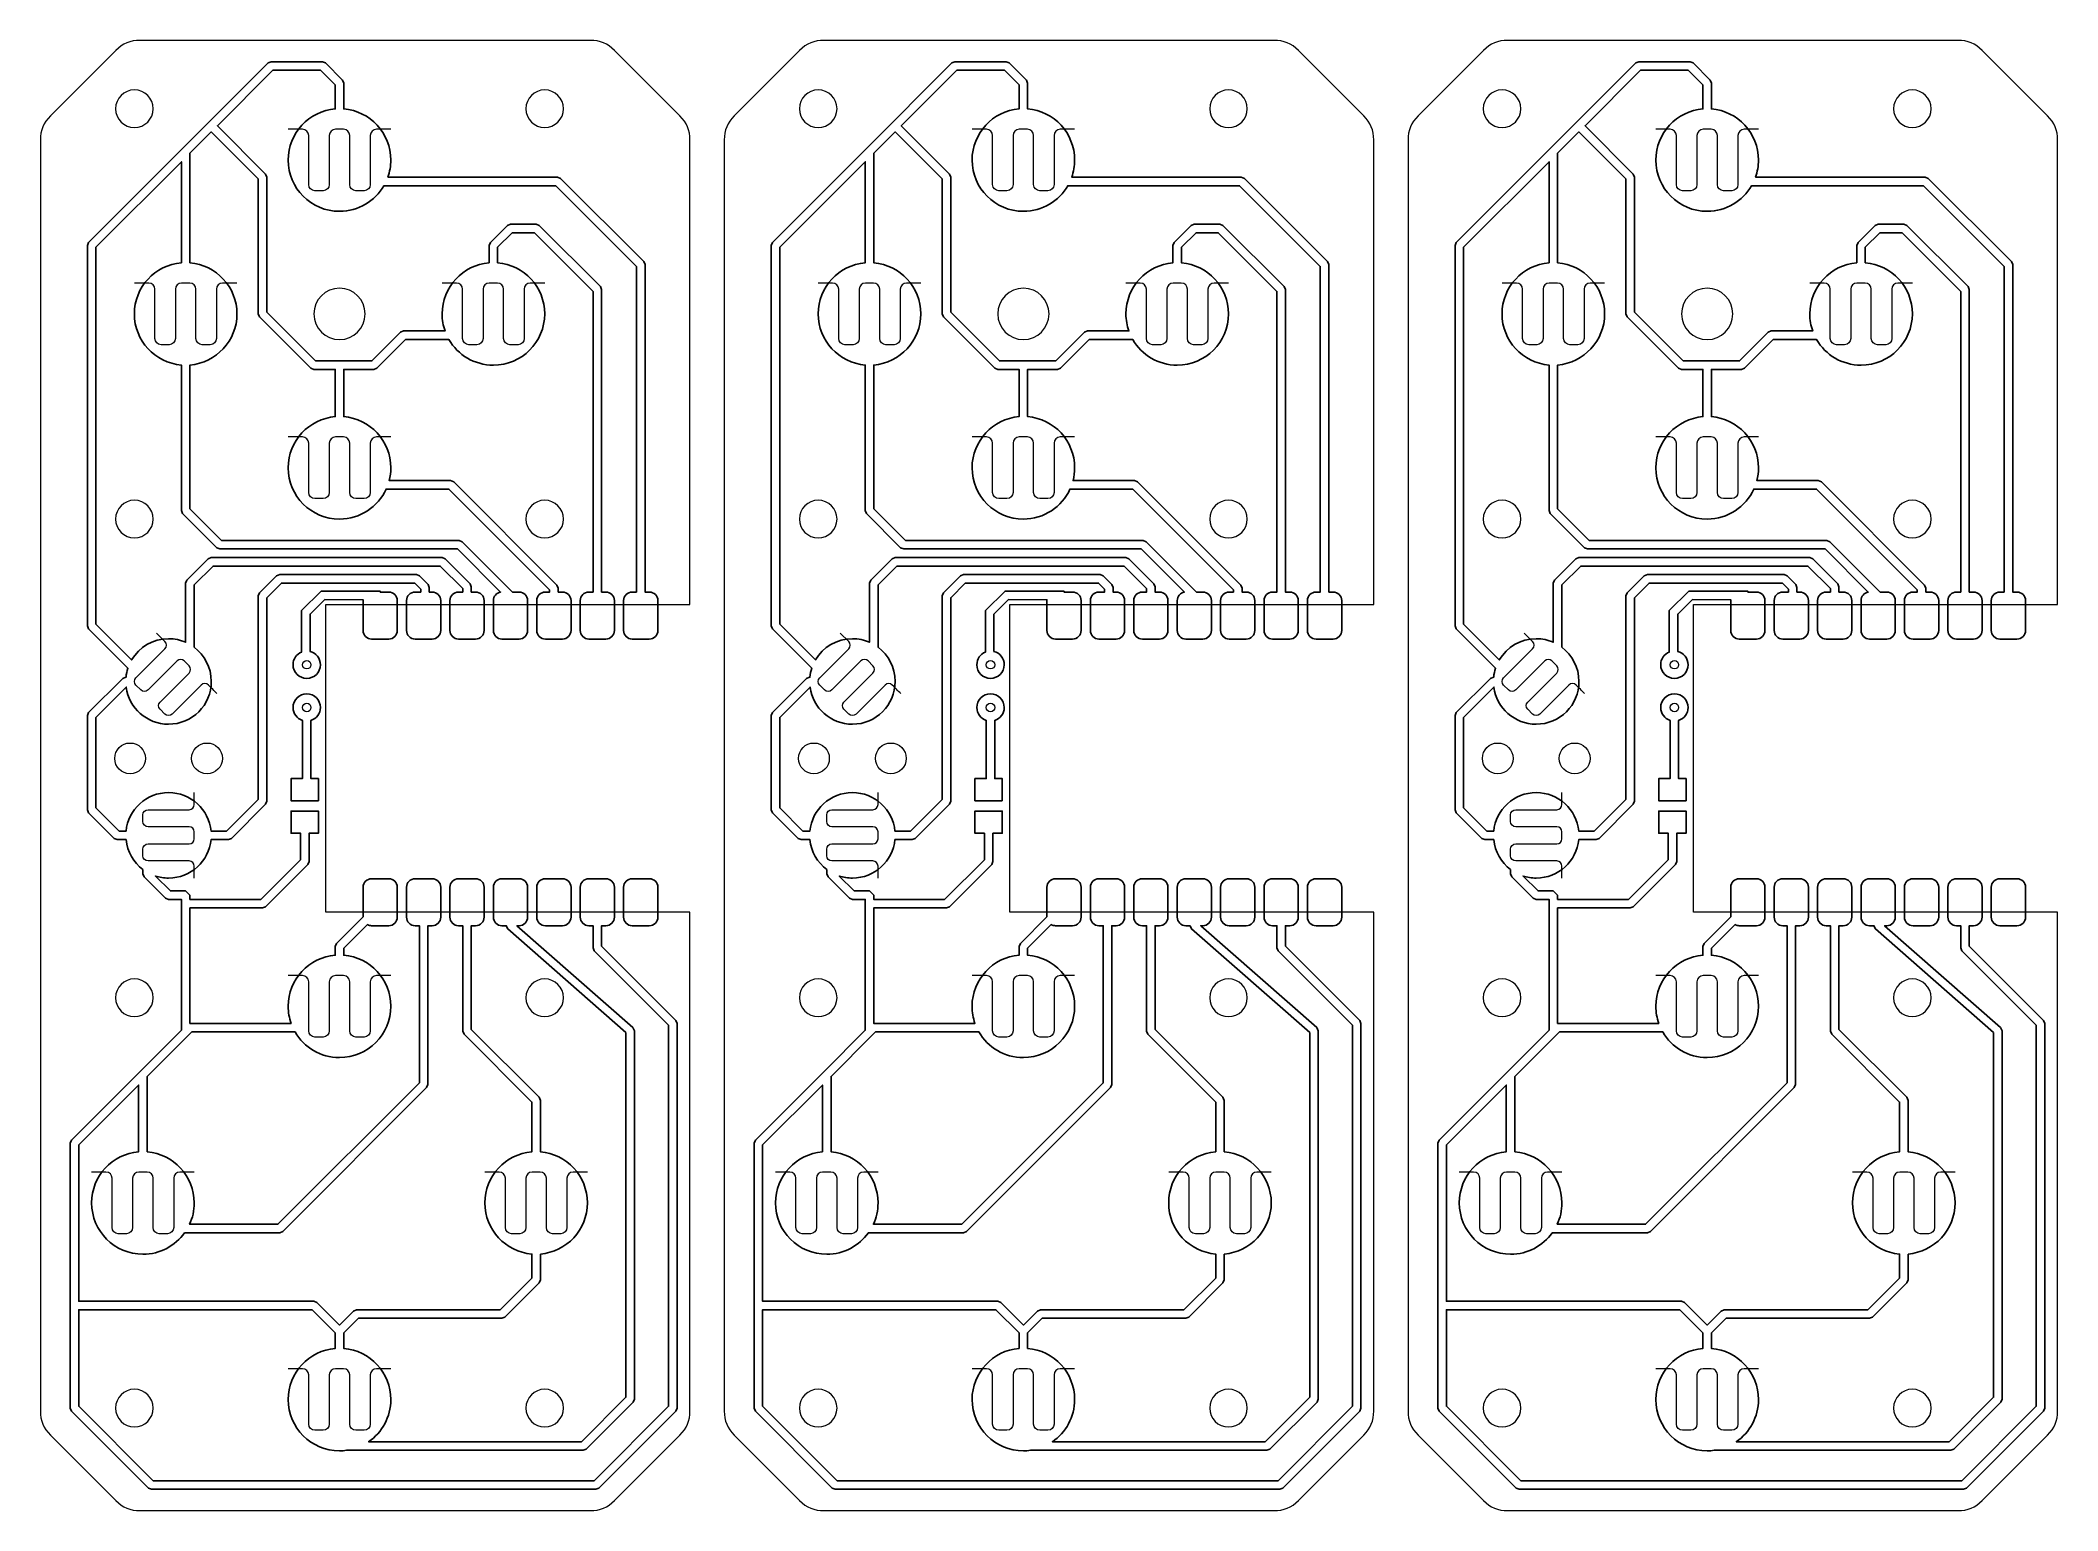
# Model space of a CAD drawing. Header units: millimetres. Extents: x -38 to 80, y -337 to -251.
import ezdxf

# ---------------------------------------------------------------- set-up
doc = ezdxf.new("R2010")
doc.units = ezdxf.units.MM
doc.header["$MEASUREMENT"] = 0
doc.layers.add('Layer 1', color=7, linetype='Continuous')

msp = doc.modelspace()

# ---------------------------------------------------------------- linework, layer by layer
at = {"layer": 'Layer 1', "lineweight": 9}
for centre in [(-32.5628, -292.8358), (-28.0628, -292.8358), (7.4372, -292.8358), (11.9372, -292.8358), (47.4372, -292.8358), (51.9372, -292.8358)]:
    msp.add_ellipse(centre, major_axis=(0, 0.9), ratio=1, dxfattribs=at)
for points, knots in [([(0.1872, -256.6642), (0.1872, -256.6642), (0.1872, -283.8358), (0.1872, -283.8358), (0.1872, -283.8358), (-19.8128, -283.8358), (-19.8128, -283.8358), (-19.8128, -283.8358), (-21.1128, -283.8358), (-21.1128, -283.8358), (-21.1128, -283.8358), (-21.1128, -301.8358), (-21.1128, -301.8358), (-21.1128, -301.8358), (-19.8128, -301.8358), (-19.8128, -301.8358), (-19.8128, -301.8358), (0.1872, -301.8358), (0.1872, -301.8358), (0.1872, -301.8358), (0.1872, -331.0074), (0.1872, -331.0074), (0.1872, -331.5582), (-0.0091, -332.0321), (-0.3986, -332.4216), (-0.3986, -332.4216), (-4.227, -336.25), (-4.227, -336.25), (-4.6165, -336.6395), (-5.0904, -336.8358), (-5.6412, -336.8358), (-5.6412, -336.8358), (-31.9844, -336.8358), (-31.9844, -336.8358), (-32.5352, -336.8358), (-33.0091, -336.6395), (-33.3986, -336.25), (-33.3986, -336.25), (-37.227, -332.4216), (-37.227, -332.4216), (-37.6165, -332.0321), (-37.8128, -331.5582), (-37.8128, -331.0074), (-37.8128, -331.0074), (-37.8128, -256.6642), (-37.8128, -256.6642), (-37.8128, -256.1134), (-37.6165, -255.6395), (-37.227, -255.25), (-37.227, -255.25), (-33.3986, -251.4216), (-33.3986, -251.4216), (-33.0091, -251.0321), (-32.5352, -250.8358), (-31.9844, -250.8358), (-31.9844, -250.8358), (-5.6412, -250.8358), (-5.6412, -250.8358), (-5.0904, -250.8358), (-4.6165, -251.0321), (-4.227, -251.4216), (-4.227, -251.4216), (-0.3986, -255.25), (-0.3986, -255.25), (-0.0091, -255.6395), (0.1872, -256.1134), (0.1872, -256.6642)], [0, 0, 0, 0, 0.04545455, 0.04545455, 0.04545455, 0.09090909, 0.09090909, 0.09090909, 0.13636364, 0.13636364, 0.13636364, 0.18181818, 0.18181818, 0.18181818, 0.22727273, 0.22727273, 0.22727273, 0.27272727, 0.27272727, 0.27272727, 0.31818182, 0.31818182, 0.31818182, 0.36363636, 0.36363636, 0.36363636, 0.40909091, 0.40909091, 0.40909091, 0.45454545, 0.45454545, 0.45454545, 0.5, 0.5, 0.5, 0.54545455, 0.54545455, 0.54545455, 0.59090909, 0.59090909, 0.59090909, 0.63636364, 0.63636364, 0.63636364, 0.68181818, 0.68181818, 0.68181818, 0.72727273, 0.72727273, 0.72727273, 0.77272727, 0.77272727, 0.77272727, 0.81818182, 0.81818182, 0.81818182, 0.86363636, 0.86363636, 0.86363636, 0.90909091, 0.90909091, 0.90909091, 0.95454545, 0.95454545, 0.95454545, 1, 1, 1, 1]), ([(40.1872, -256.6642), (40.1872, -256.6642), (40.1872, -283.8358), (40.1872, -283.8358), (40.1872, -283.8358), (20.1872, -283.8358), (20.1872, -283.8358), (20.1872, -283.8358), (18.8872, -283.8358), (18.8872, -283.8358), (18.8872, -283.8358), (18.8872, -301.8358), (18.8872, -301.8358), (18.8872, -301.8358), (20.1872, -301.8358), (20.1872, -301.8358), (20.1872, -301.8358), (40.1872, -301.8358), (40.1872, -301.8358), (40.1872, -301.8358), (40.1872, -331.0074), (40.1872, -331.0074), (40.1872, -331.5582), (39.9909, -332.0321), (39.6014, -332.4216), (39.6014, -332.4216), (35.773, -336.25), (35.773, -336.25), (35.3835, -336.6395), (34.9096, -336.8358), (34.3588, -336.8358), (34.3588, -336.8358), (8.0156, -336.8358), (8.0156, -336.8358), (7.4648, -336.8358), (6.9909, -336.6395), (6.6014, -336.25), (6.6014, -336.25), (2.773, -332.4216), (2.773, -332.4216), (2.3835, -332.0321), (2.1872, -331.5582), (2.1872, -331.0074), (2.1872, -331.0074), (2.1872, -256.6642), (2.1872, -256.6642), (2.1872, -256.1134), (2.3835, -255.6395), (2.773, -255.25), (2.773, -255.25), (6.6014, -251.4216), (6.6014, -251.4216), (6.9909, -251.0321), (7.4648, -250.8358), (8.0156, -250.8358), (8.0156, -250.8358), (34.3588, -250.8358), (34.3588, -250.8358), (34.9096, -250.8358), (35.3835, -251.0321), (35.773, -251.4216), (35.773, -251.4216), (39.6014, -255.25), (39.6014, -255.25), (39.9909, -255.6395), (40.1872, -256.1134), (40.1872, -256.6642)], [0, 0, 0, 0, 0.04545455, 0.04545455, 0.04545455, 0.09090909, 0.09090909, 0.09090909, 0.13636364, 0.13636364, 0.13636364, 0.18181818, 0.18181818, 0.18181818, 0.22727273, 0.22727273, 0.22727273, 0.27272727, 0.27272727, 0.27272727, 0.31818182, 0.31818182, 0.31818182, 0.36363636, 0.36363636, 0.36363636, 0.40909091, 0.40909091, 0.40909091, 0.45454545, 0.45454545, 0.45454545, 0.5, 0.5, 0.5, 0.54545455, 0.54545455, 0.54545455, 0.59090909, 0.59090909, 0.59090909, 0.63636364, 0.63636364, 0.63636364, 0.68181818, 0.68181818, 0.68181818, 0.72727273, 0.72727273, 0.72727273, 0.77272727, 0.77272727, 0.77272727, 0.81818182, 0.81818182, 0.81818182, 0.86363636, 0.86363636, 0.86363636, 0.90909091, 0.90909091, 0.90909091, 0.95454545, 0.95454545, 0.95454545, 1, 1, 1, 1]), ([(80.1872, -256.6642), (80.1872, -256.6642), (80.1872, -283.8358), (80.1872, -283.8358), (80.1872, -283.8358), (60.1872, -283.8358), (60.1872, -283.8358), (60.1872, -283.8358), (58.8872, -283.8358), (58.8872, -283.8358), (58.8872, -283.8358), (58.8872, -301.8358), (58.8872, -301.8358), (58.8872, -301.8358), (60.1872, -301.8358), (60.1872, -301.8358), (60.1872, -301.8358), (80.1872, -301.8358), (80.1872, -301.8358), (80.1872, -301.8358), (80.1872, -331.0074), (80.1872, -331.0074), (80.1872, -331.5582), (79.9909, -332.0321), (79.6014, -332.4216), (79.6014, -332.4216), (75.773, -336.25), (75.773, -336.25), (75.3835, -336.6395), (74.9096, -336.8358), (74.3588, -336.8358), (74.3588, -336.8358), (48.0156, -336.8358), (48.0156, -336.8358), (47.4648, -336.8358), (46.9909, -336.6395), (46.6014, -336.25), (46.6014, -336.25), (42.773, -332.4216), (42.773, -332.4216), (42.3835, -332.0321), (42.1872, -331.5582), (42.1872, -331.0074), (42.1872, -331.0074), (42.1872, -256.6642), (42.1872, -256.6642), (42.1872, -256.1134), (42.3835, -255.6395), (42.773, -255.25), (42.773, -255.25), (46.6014, -251.4216), (46.6014, -251.4216), (46.9909, -251.0321), (47.4648, -250.8358), (48.0156, -250.8358), (48.0156, -250.8358), (74.3588, -250.8358), (74.3588, -250.8358), (74.9096, -250.8358), (75.3835, -251.0321), (75.773, -251.4216), (75.773, -251.4216), (79.6014, -255.25), (79.6014, -255.25), (79.9909, -255.6395), (80.1872, -256.1134), (80.1872, -256.6642)], [0, 0, 0, 0, 0.04545455, 0.04545455, 0.04545455, 0.09090909, 0.09090909, 0.09090909, 0.13636364, 0.13636364, 0.13636364, 0.18181818, 0.18181818, 0.18181818, 0.22727273, 0.22727273, 0.22727273, 0.27272727, 0.27272727, 0.27272727, 0.31818182, 0.31818182, 0.31818182, 0.36363636, 0.36363636, 0.36363636, 0.40909091, 0.40909091, 0.40909091, 0.45454545, 0.45454545, 0.45454545, 0.5, 0.5, 0.5, 0.54545455, 0.54545455, 0.54545455, 0.59090909, 0.59090909, 0.59090909, 0.63636364, 0.63636364, 0.63636364, 0.68181818, 0.68181818, 0.68181818, 0.72727273, 0.72727273, 0.72727273, 0.77272727, 0.77272727, 0.77272727, 0.81818182, 0.81818182, 0.81818182, 0.86363636, 0.86363636, 0.86363636, 0.90909091, 0.90909091, 0.90909091, 0.95454545, 0.95454545, 0.95454545, 1, 1, 1, 1]), ([(-22.2328, -287.1058), (-22.3709, -287.1058), (-22.4828, -287.2177), (-22.4828, -287.3558), (-22.4828, -287.4939), (-22.3709, -287.6058), (-22.2328, -287.6058), (-22.0947, -287.6058), (-21.9828, -287.4939), (-21.9828, -287.3558), (-21.9828, -287.2177), (-22.0947, -287.1058), (-22.2328, -287.1058)], [0, 0, 0, 0, 0.25, 0.25, 0.25, 0.5, 0.5, 0.5, 0.75, 0.75, 0.75, 1, 1, 1, 1]), ([(17.7672, -287.1058), (17.6291, -287.1058), (17.5172, -287.2177), (17.5172, -287.3558), (17.5172, -287.4939), (17.6291, -287.6058), (17.7672, -287.6058), (17.9053, -287.6058), (18.0172, -287.4939), (18.0172, -287.3558), (18.0172, -287.2177), (17.9053, -287.1058), (17.7672, -287.1058)], [0, 0, 0, 0, 0.25, 0.25, 0.25, 0.5, 0.5, 0.5, 0.75, 0.75, 0.75, 1, 1, 1, 1]), ([(57.7672, -287.1058), (57.6291, -287.1058), (57.5172, -287.2177), (57.5172, -287.3558), (57.5172, -287.4939), (57.6291, -287.6058), (57.7672, -287.6058), (57.9053, -287.6058), (58.0172, -287.4939), (58.0172, -287.3558), (58.0172, -287.2177), (57.9053, -287.1058), (57.7672, -287.1058)], [0, 0, 0, 0, 0.25, 0.25, 0.25, 0.5, 0.5, 0.5, 0.75, 0.75, 0.75, 1, 1, 1, 1]), ([(-22.2328, -289.6058), (-22.3709, -289.6058), (-22.4828, -289.7177), (-22.4828, -289.8558), (-22.4828, -289.9939), (-22.3709, -290.1058), (-22.2328, -290.1058), (-22.0947, -290.1058), (-21.9828, -289.9939), (-21.9828, -289.8558), (-21.9828, -289.7177), (-22.0947, -289.6058), (-22.2328, -289.6058)], [0, 0, 0, 0, 0.25, 0.25, 0.25, 0.5, 0.5, 0.5, 0.75, 0.75, 0.75, 1, 1, 1, 1]), ([(17.7672, -289.6058), (17.6291, -289.6058), (17.5172, -289.7177), (17.5172, -289.8558), (17.5172, -289.9939), (17.6291, -290.1058), (17.7672, -290.1058), (17.9053, -290.1058), (18.0172, -289.9939), (18.0172, -289.8558), (18.0172, -289.7177), (17.9053, -289.6058), (17.7672, -289.6058)], [0, 0, 0, 0, 0.25, 0.25, 0.25, 0.5, 0.5, 0.5, 0.75, 0.75, 0.75, 1, 1, 1, 1]), ([(57.7672, -289.6058), (57.6291, -289.6058), (57.5172, -289.7177), (57.5172, -289.8558), (57.5172, -289.9939), (57.6291, -290.1058), (57.7672, -290.1058), (57.9053, -290.1058), (58.0172, -289.9939), (58.0172, -289.8558), (58.0172, -289.7177), (57.9053, -289.6058), (57.7672, -289.6058)], [0, 0, 0, 0, 0.25, 0.25, 0.25, 0.5, 0.5, 0.5, 0.75, 0.75, 0.75, 1, 1, 1, 1])]:
    msp.add_open_spline(points, degree=3, knots=knots, dxfattribs=at)
at = {"layer": 'Layer 1', "color": 1}
for points, knots in [([(-8.5628, -321.8254), (-8.5628, -321.8254), (-8.5628, -323.3358), (-8.5628, -323.3358), (-8.5628, -323.3358), (-8.636, -323.5126), (-8.636, -323.5126), (-8.636, -323.5126), (-10.636, -325.5126), (-10.636, -325.5126), (-10.636, -325.5126), (-10.8128, -325.5858), (-10.8128, -325.5858), (-10.8128, -325.5858), (-19.2092, -325.5858), (-19.2092, -325.5858), (-19.2092, -325.5858), (-20.0628, -326.4394), (-20.0628, -326.4394), (-20.0628, -326.4394), (-20.0628, -327.3462), (-20.0628, -327.3462), (-18.523, -327.4733), (-17.3128, -328.7632), (-17.3128, -330.3358), (-17.3128, -331.3608), (-17.827, -332.2655), (-18.6114, -332.8067), (-18.6114, -332.8067), (-6.1664, -332.8067), (-6.1664, -332.8067), (-6.1664, -332.8067), (-3.5628, -330.2031), (-3.5628, -330.2031), (-3.5628, -330.2031), (-3.5628, -308.8778), (-3.5628, -308.8778), (-3.5628, -308.8778), (-10.4769, -302.8083), (-10.4769, -302.8083), (-10.4769, -302.8083), (-10.5628, -302.6208), (-10.5628, -302.6208), (-10.5628, -302.6208), (-10.8128, -302.6208), (-10.8128, -302.6208), (-11.0891, -302.621), (-11.3126, -302.3971), (-11.3128, -302.1208), (-11.3128, -302.1208), (-11.3128, -300.3708), (-11.3128, -300.3708), (-11.313, -300.0945), (-11.0891, -299.871), (-10.8128, -299.8708), (-10.8128, -299.8708), (-9.8128, -299.8708), (-9.8128, -299.8708), (-9.5365, -299.8706), (-9.313, -300.0945), (-9.3128, -300.3708), (-9.3128, -300.3708), (-9.3128, -302.1208), (-9.3128, -302.1208), (-9.3126, -302.3971), (-9.5365, -302.6206), (-9.8128, -302.6208), (-9.8128, -302.6208), (-9.9351, -302.6208), (-9.9351, -302.6208), (-9.9351, -302.6208), (-3.1487, -308.5782), (-3.1487, -308.5782), (-3.1487, -308.5782), (-3.0628, -308.7657), (-3.0628, -308.7657), (-3.0628, -308.7657), (-3.0628, -330.3067), (-3.0628, -330.3067), (-3.0628, -330.3067), (-3.136, -330.4835), (-3.136, -330.4835), (-3.136, -330.4835), (-5.886, -333.2335), (-5.886, -333.2335), (-5.886, -333.2335), (-6.0628, -333.3067), (-6.0628, -333.3067), (-6.0628, -333.3067), (-19.8951, -333.3067), (-19.8951, -333.3067), (-20.0316, -333.3258), (-20.171, -333.3358), (-20.3128, -333.3358), (-21.9696, -333.3358), (-23.3128, -331.9926), (-23.3128, -330.3358), (-23.3128, -328.7632), (-22.1026, -327.4733), (-20.5628, -327.3462), (-20.5628, -327.3462), (-20.5628, -326.4394), (-20.5628, -326.4394), (-20.5628, -326.4394), (-21.9164, -325.0858), (-21.9164, -325.0858), (-21.9164, -325.0858), (-35.5628, -325.0858), (-35.5628, -325.0858), (-35.5628, -325.0858), (-35.5628, -330.7322), (-35.5628, -330.7322), (-35.5628, -330.7322), (-31.2092, -335.0858), (-31.2092, -335.0858), (-31.2092, -335.0858), (-5.4164, -335.0858), (-5.4164, -335.0858), (-5.4164, -335.0858), (-1.0628, -330.7322), (-1.0628, -330.7322), (-1.0628, -330.7322), (-1.0628, -308.4394), (-1.0628, -308.4394), (-1.0628, -308.4394), (-5.4096, -304.0926), (-5.4096, -304.0926), (-5.4096, -304.0926), (-5.4828, -303.9158), (-5.4828, -303.9158), (-5.4828, -303.9158), (-5.4828, -302.6208), (-5.4828, -302.6208), (-5.4828, -302.6208), (-5.7328, -302.6208), (-5.7328, -302.6208), (-6.0091, -302.621), (-6.2326, -302.3971), (-6.2328, -302.1208), (-6.2328, -302.1208), (-6.2328, -300.3708), (-6.2328, -300.3708), (-6.233, -300.0945), (-6.0091, -299.871), (-5.7328, -299.8708), (-5.7328, -299.8708), (-4.7328, -299.8708), (-4.7328, -299.8708), (-4.4565, -299.8706), (-4.233, -300.0945), (-4.2328, -300.3708), (-4.2328, -300.3708), (-4.2328, -302.1208), (-4.2328, -302.1208), (-4.2326, -302.3971), (-4.4565, -302.6206), (-4.7328, -302.6208), (-4.7328, -302.6208), (-4.9828, -302.6208), (-4.9828, -302.6208), (-4.9828, -302.6208), (-4.9828, -303.8122), (-4.9828, -303.8122), (-4.9828, -303.8122), (-0.636, -308.159), (-0.636, -308.159), (-0.636, -308.159), (-0.5628, -308.3358), (-0.5628, -308.3358), (-0.5628, -308.3358), (-0.5628, -330.8358), (-0.5628, -330.8358), (-0.5628, -330.8358), (-0.636, -331.0126), (-0.636, -331.0126), (-0.636, -331.0126), (-5.136, -335.5126), (-5.136, -335.5126), (-5.136, -335.5126), (-5.3128, -335.5858), (-5.3128, -335.5858), (-5.3128, -335.5858), (-31.3128, -335.5858), (-31.3128, -335.5858), (-31.3128, -335.5858), (-31.4896, -335.5126), (-31.4896, -335.5126), (-31.4896, -335.5126), (-35.9896, -331.0126), (-35.9896, -331.0126), (-35.9896, -331.0126), (-36.0628, -330.8358), (-36.0628, -330.8358), (-36.0628, -330.8358), (-36.0628, -315.3358), (-36.0628, -315.3358), (-36.0628, -315.3358), (-35.9896, -315.159), (-35.9896, -315.159), (-35.9896, -315.159), (-31.9896, -311.159), (-31.9896, -311.159), (-31.9896, -311.159), (-29.5628, -308.7322), (-29.5628, -308.7322), (-29.5628, -308.7322), (-29.5628, -301.0858), (-29.5628, -301.0858), (-29.5628, -301.0858), (-30.3128, -301.0858), (-30.3128, -301.0858), (-30.3128, -301.0858), (-30.4896, -301.0126), (-30.4896, -301.0126), (-30.4896, -301.0126), (-31.7396, -299.7626), (-31.7396, -299.7626), (-31.7396, -299.7626), (-31.8128, -299.5858), (-31.8128, -299.5858), (-31.8128, -299.5858), (-31.8128, -299.3359), (-31.8128, -299.3359), (-32.3574, -298.9269), (-32.7294, -298.3007), (-32.8004, -297.5858), (-32.8004, -297.5858), (-33.3128, -297.5858), (-33.3128, -297.5858), (-33.3128, -297.5858), (-33.4896, -297.5126), (-33.4896, -297.5126), (-33.4896, -297.5126), (-34.9896, -296.0126), (-34.9896, -296.0126), (-34.9896, -296.0126), (-35.0628, -295.8358), (-35.0628, -295.8358), (-35.0628, -295.8358), (-35.0628, -290.3358), (-35.0628, -290.3358), (-35.0628, -290.3358), (-34.9896, -290.159), (-34.9896, -290.159), (-34.9896, -290.159), (-32.9896, -288.159), (-32.9896, -288.159), (-32.9896, -288.159), (-32.8128, -288.0858), (-32.8128, -288.0858), (-32.8128, -288.0858), (-32.8004, -288.0858), (-32.8004, -288.0858), (-32.7824, -287.9047), (-32.7449, -287.7294), (-32.6904, -287.5618), (-32.6904, -287.5618), (-34.9896, -285.2626), (-34.9896, -285.2626), (-34.9896, -285.2626), (-35.0628, -285.0858), (-35.0628, -285.0858), (-35.0628, -285.0858), (-35.0628, -262.8358), (-35.0628, -262.8358), (-35.0628, -262.8358), (-34.9896, -262.659), (-34.9896, -262.659), (-34.9896, -262.659), (-29.4896, -257.159), (-29.4896, -257.159), (-29.4896, -257.159), (-24.4896, -252.159), (-24.4896, -252.159), (-24.4896, -252.159), (-24.3128, -252.0858), (-24.3128, -252.0858), (-24.3128, -252.0858), (-21.3128, -252.0858), (-21.3128, -252.0858), (-21.3128, -252.0858), (-21.136, -252.159), (-21.136, -252.159), (-21.136, -252.159), (-20.136, -253.159), (-20.136, -253.159), (-20.136, -253.159), (-20.0628, -253.3358), (-20.0628, -253.3358), (-20.0628, -253.3358), (-20.0628, -254.8462), (-20.0628, -254.8462), (-18.523, -254.9733), (-17.3128, -256.2632), (-17.3128, -257.8358), (-17.3128, -258.1865), (-17.3732, -258.523), (-17.4837, -258.8358), (-17.4837, -258.8358), (-7.5628, -258.8358), (-7.5628, -258.8358), (-7.5628, -258.8358), (-7.386, -258.909), (-7.386, -258.909), (-7.386, -258.909), (-2.516, -263.779), (-2.516, -263.779), (-2.516, -263.779), (-2.4428, -263.9558), (-2.4428, -263.9558), (-2.4428, -263.9558), (-2.4428, -283.1058), (-2.4428, -283.1058), (-2.4428, -283.1058), (-2.1928, -283.1058), (-2.1928, -283.1058), (-1.9165, -283.1056), (-1.693, -283.3295), (-1.6928, -283.6058), (-1.6928, -283.6058), (-1.6928, -285.3558), (-1.6928, -285.3558), (-1.6926, -285.6321), (-1.9165, -285.8556), (-2.1928, -285.8558), (-2.1928, -285.8558), (-3.1928, -285.8558), (-3.1928, -285.8558), (-3.4691, -285.856), (-3.6926, -285.6321), (-3.6928, -285.3558), (-3.6928, -285.3558), (-3.6928, -283.6058), (-3.6928, -283.6058), (-3.693, -283.3295), (-3.4691, -283.106), (-3.1928, -283.1058), (-3.1928, -283.1058), (-2.9428, -283.1058), (-2.9428, -283.1058), (-2.9428, -283.1058), (-2.9428, -264.0594), (-2.9428, -264.0594), (-2.9428, -264.0594), (-7.6664, -259.3358), (-7.6664, -259.3358), (-7.6664, -259.3358), (-17.7143, -259.3358), (-17.7143, -259.3358), (-18.233, -260.2325), (-19.2025, -260.8358), (-20.3128, -260.8358), (-21.9696, -260.8358), (-23.3128, -259.4926), (-23.3128, -257.8358), (-23.3128, -256.2632), (-22.1026, -254.9733), (-20.5628, -254.8462), (-20.5628, -254.8462), (-20.5628, -253.4394), (-20.5628, -253.4394), (-20.5628, -253.4394), (-21.4164, -252.5858), (-21.4164, -252.5858), (-21.4164, -252.5858), (-24.2092, -252.5858), (-24.2092, -252.5858), (-24.2092, -252.5858), (-27.4592, -255.8358), (-27.4592, -255.8358), (-27.4592, -255.8358), (-24.636, -258.659), (-24.636, -258.659), (-24.636, -258.659), (-24.5628, -258.8358), (-24.5628, -258.8358), (-24.5628, -258.8358), (-24.5628, -266.7322), (-24.5628, -266.7322), (-24.5628, -266.7322), (-21.7092, -269.5858), (-21.7092, -269.5858), (-21.7092, -269.5858), (-18.4164, -269.5858), (-18.4164, -269.5858), (-18.4164, -269.5858), (-16.7396, -267.909), (-16.7396, -267.909), (-16.7396, -267.909), (-16.5628, -267.8358), (-16.5628, -267.8358), (-16.5628, -267.8358), (-14.1419, -267.8358), (-14.1419, -267.8358), (-14.2524, -267.523), (-14.3128, -267.1865), (-14.3128, -266.8358), (-14.3128, -265.2632), (-13.1026, -263.9733), (-11.5628, -263.8462), (-11.5628, -263.8462), (-11.5628, -262.8358), (-11.5628, -262.8358), (-11.5628, -262.8358), (-11.4896, -262.659), (-11.4896, -262.659), (-11.4896, -262.659), (-10.4896, -261.659), (-10.4896, -261.659), (-10.4896, -261.659), (-10.3128, -261.5858), (-10.3128, -261.5858), (-10.3128, -261.5858), (-8.8128, -261.5858), (-8.8128, -261.5858), (-8.8128, -261.5858), (-8.636, -261.659), (-8.636, -261.659), (-8.636, -261.659), (-5.056, -265.239), (-5.056, -265.239), (-5.056, -265.239), (-4.9828, -265.4158), (-4.9828, -265.4158), (-4.9828, -265.4158), (-4.9828, -283.1058), (-4.9828, -283.1058), (-4.9828, -283.1058), (-4.7328, -283.1058), (-4.7328, -283.1058), (-4.4565, -283.1056), (-4.233, -283.3295), (-4.2328, -283.6058), (-4.2328, -283.6058), (-4.2328, -285.3558), (-4.2328, -285.3558), (-4.2326, -285.6321), (-4.4565, -285.8556), (-4.7328, -285.8558), (-4.7328, -285.8558), (-5.7328, -285.8558), (-5.7328, -285.8558), (-6.0091, -285.856), (-6.2326, -285.6321), (-6.2328, -285.3558), (-6.2328, -285.3558), (-6.2328, -283.6058), (-6.2328, -283.6058), (-6.233, -283.3295), (-6.0091, -283.106), (-5.7328, -283.1058), (-5.7328, -283.1058), (-5.4828, -283.1058), (-5.4828, -283.1058), (-5.4828, -283.1058), (-5.4828, -265.5194), (-5.4828, -265.5194), (-5.4828, -265.5194), (-8.9164, -262.0858), (-8.9164, -262.0858), (-8.9164, -262.0858), (-10.2092, -262.0858), (-10.2092, -262.0858), (-10.2092, -262.0858), (-11.0628, -262.9394), (-11.0628, -262.9394), (-11.0628, -262.9394), (-11.0628, -263.8462), (-11.0628, -263.8462), (-9.523, -263.9733), (-8.3128, -265.2632), (-8.3128, -266.8358), (-8.3128, -268.4926), (-9.656, -269.8358), (-11.3128, -269.8358), (-12.4231, -269.8358), (-13.3926, -269.2325), (-13.9113, -268.3358), (-13.9113, -268.3358), (-16.4592, -268.3358), (-16.4592, -268.3358), (-16.4592, -268.3358), (-18.136, -270.0126), (-18.136, -270.0126), (-18.136, -270.0126), (-18.3128, -270.0858), (-18.3128, -270.0858), (-18.3128, -270.0858), (-20.0628, -270.0858), (-20.0628, -270.0858), (-20.0628, -270.0858), (-20.0628, -272.8462), (-20.0628, -272.8462), (-18.523, -272.9733), (-17.3128, -274.2632), (-17.3128, -275.8358), (-17.3128, -276.0948), (-17.3457, -276.3461), (-17.4074, -276.5858), (-17.4074, -276.5858), (-13.8128, -276.5858), (-13.8128, -276.5858), (-13.8128, -276.5858), (-13.636, -276.659), (-13.636, -276.659), (-13.636, -276.659), (-7.596, -282.699), (-7.596, -282.699), (-7.596, -282.699), (-7.5228, -282.8758), (-7.5228, -282.8758), (-7.5228, -282.8758), (-7.5228, -283.1058), (-7.5228, -283.1058), (-7.5228, -283.1058), (-7.2728, -283.1058), (-7.2728, -283.1058), (-6.9965, -283.1056), (-6.773, -283.3295), (-6.7728, -283.6058), (-6.7728, -283.6058), (-6.7728, -285.3558), (-6.7728, -285.3558), (-6.7726, -285.6321), (-6.9965, -285.8556), (-7.2728, -285.8558), (-7.2728, -285.8558), (-8.2728, -285.8558), (-8.2728, -285.8558), (-8.5491, -285.856), (-8.7726, -285.6321), (-8.7728, -285.3558), (-8.7728, -285.3558), (-8.7728, -283.6058), (-8.7728, -283.6058), (-8.773, -283.3295), (-8.5491, -283.106), (-8.2728, -283.1058), (-8.2728, -283.1058), (-8.0228, -283.1058), (-8.0228, -283.1058), (-8.0228, -283.1058), (-8.0228, -282.9794), (-8.0228, -282.9794), (-8.0228, -282.9794), (-13.9164, -277.0858), (-13.9164, -277.0858), (-13.9164, -277.0858), (-17.585, -277.0858), (-17.585, -277.0858), (-18.059, -278.1185), (-19.1021, -278.8358), (-20.3128, -278.8358), (-21.9696, -278.8358), (-23.3128, -277.4926), (-23.3128, -275.8358), (-23.3128, -274.2632), (-22.1026, -272.9733), (-20.5628, -272.8462), (-20.5628, -272.8462), (-20.5628, -270.0858), (-20.5628, -270.0858), (-20.5628, -270.0858), (-21.8128, -270.0858), (-21.8128, -270.0858), (-21.8128, -270.0858), (-21.9896, -270.0126), (-21.9896, -270.0126), (-21.9896, -270.0126), (-24.9896, -267.0126), (-24.9896, -267.0126), (-24.9896, -267.0126), (-25.0628, -266.8358), (-25.0628, -266.8358), (-25.0628, -266.8358), (-25.0628, -258.9394), (-25.0628, -258.9394), (-25.0628, -258.9394), (-27.8128, -256.1894), (-27.8128, -256.1894), (-27.8128, -256.1894), (-29.0628, -257.4394), (-29.0628, -257.4394), (-29.0628, -257.4394), (-29.0628, -263.8462), (-29.0628, -263.8462), (-27.523, -263.9733), (-26.3128, -265.2632), (-26.3128, -266.8358), (-26.3128, -268.4084), (-27.523, -269.6983), (-29.0628, -269.8254), (-29.0628, -269.8254), (-29.0628, -278.2322), (-29.0628, -278.2322), (-29.0628, -278.2322), (-27.2092, -280.0858), (-27.2092, -280.0858), (-27.2092, -280.0858), (-13.3128, -280.0858), (-13.3128, -280.0858), (-13.3128, -280.0858), (-13.136, -280.159), (-13.136, -280.159), (-13.136, -280.159), (-10.1892, -283.1058), (-10.1892, -283.1058), (-10.1892, -283.1058), (-9.8128, -283.1058), (-9.8128, -283.1058), (-9.5365, -283.1056), (-9.313, -283.3295), (-9.3128, -283.6058), (-9.3128, -283.6058), (-9.3128, -285.3558), (-9.3128, -285.3558), (-9.3126, -285.6321), (-9.5365, -285.8556), (-9.8128, -285.8558), (-9.8128, -285.8558), (-10.8128, -285.8558), (-10.8128, -285.8558), (-11.0891, -285.856), (-11.3126, -285.6321), (-11.3128, -285.3558), (-11.3128, -285.3558), (-11.3128, -283.6058), (-11.3128, -283.6058), (-11.313, -283.3559), (-11.1298, -283.1492), (-10.8904, -283.1118), (-10.8904, -283.1118), (-13.4164, -280.5858), (-13.4164, -280.5858), (-13.4164, -280.5858), (-27.3128, -280.5858), (-27.3128, -280.5858), (-27.3128, -280.5858), (-27.4896, -280.5126), (-27.4896, -280.5126), (-27.4896, -280.5126), (-29.4896, -278.5126), (-29.4896, -278.5126), (-29.4896, -278.5126), (-29.5628, -278.3358), (-29.5628, -278.3358), (-29.5628, -278.3358), (-29.5628, -269.8254), (-29.5628, -269.8254), (-31.1026, -269.6983), (-32.3128, -268.4084), (-32.3128, -266.8358), (-32.3128, -265.2632), (-31.1026, -263.9733), (-29.5628, -263.8462), (-29.5628, -263.8462), (-29.5628, -257.9394), (-29.5628, -257.9394), (-29.5628, -257.9394), (-34.5628, -262.9394), (-34.5628, -262.9394), (-34.5628, -262.9394), (-34.5628, -284.9822), (-34.5628, -284.9822), (-34.5628, -284.9822), (-32.4712, -287.0738), (-32.4712, -287.0738), (-32.0372, -286.3332), (-31.2331, -285.8358), (-30.3128, -285.8358), (-29.9572, -285.8358), (-29.619, -285.9102), (-29.3128, -286.044), (-29.3128, -286.044), (-29.3128, -282.5858), (-29.3128, -282.5858), (-29.3128, -282.5858), (-29.2396, -282.409), (-29.2396, -282.409), (-29.2396, -282.409), (-27.9896, -281.159), (-27.9896, -281.159), (-27.9896, -281.159), (-27.8128, -281.0858), (-27.8128, -281.0858), (-27.8128, -281.0858), (-14.3128, -281.0858), (-14.3128, -281.0858), (-14.3128, -281.0858), (-14.136, -281.159), (-14.136, -281.159), (-14.136, -281.159), (-12.676, -282.619), (-12.676, -282.619), (-12.676, -282.619), (-12.6028, -282.7958), (-12.6028, -282.7958), (-12.6028, -282.7958), (-12.6028, -283.1058), (-12.6028, -283.1058), (-12.6028, -283.1058), (-12.3528, -283.1058), (-12.3528, -283.1058), (-12.0765, -283.1056), (-11.853, -283.3295), (-11.8528, -283.6058), (-11.8528, -283.6058), (-11.8528, -285.3558), (-11.8528, -285.3558), (-11.8526, -285.6321), (-12.0765, -285.8556), (-12.3528, -285.8558), (-12.3528, -285.8558), (-13.3528, -285.8558), (-13.3528, -285.8558), (-13.6291, -285.856), (-13.8526, -285.6321), (-13.8528, -285.3558), (-13.8528, -285.3558), (-13.8528, -283.6058), (-13.8528, -283.6058), (-13.853, -283.3295), (-13.6291, -283.106), (-13.3528, -283.1058), (-13.3528, -283.1058), (-13.1028, -283.1058), (-13.1028, -283.1058), (-13.1028, -283.1058), (-13.1028, -282.8994), (-13.1028, -282.8994), (-13.1028, -282.8994), (-14.4164, -281.5858), (-14.4164, -281.5858), (-14.4164, -281.5858), (-27.7092, -281.5858), (-27.7092, -281.5858), (-27.7092, -281.5858), (-28.8128, -282.6894), (-28.8128, -282.6894), (-28.8128, -282.6894), (-28.8128, -286.3357), (-28.8128, -286.3357), (-28.2056, -286.7918), (-27.8128, -287.5179), (-27.8128, -288.3358), (-27.8128, -289.7165), (-28.9321, -290.8358), (-30.3128, -290.8358), (-31.581, -290.8358), (-32.6285, -289.8913), (-32.7908, -288.6674), (-32.7908, -288.6674), (-34.5628, -290.4394), (-34.5628, -290.4394), (-34.5628, -290.4394), (-34.5628, -295.7322), (-34.5628, -295.7322), (-34.5628, -295.7322), (-33.2092, -297.0858), (-33.2092, -297.0858), (-33.2092, -297.0858), (-32.8004, -297.0858), (-32.8004, -297.0858), (-32.6749, -295.8225), (-31.6091, -294.8358), (-30.3128, -294.8358), (-29.0165, -294.8358), (-27.9507, -295.8225), (-27.8252, -297.0858), (-27.8252, -297.0858), (-26.9164, -297.0858), (-26.9164, -297.0858), (-26.9164, -297.0858), (-25.0628, -295.2322), (-25.0628, -295.2322), (-25.0628, -295.2322), (-25.0628, -283.3358), (-25.0628, -283.3358), (-25.0628, -283.3358), (-24.9896, -283.159), (-24.9896, -283.159), (-24.9896, -283.159), (-23.9896, -282.159), (-23.9896, -282.159), (-23.9896, -282.159), (-23.8128, -282.0858), (-23.8128, -282.0858), (-23.8128, -282.0858), (-15.8128, -282.0858), (-15.8128, -282.0858), (-15.8128, -282.0858), (-15.636, -282.159), (-15.636, -282.159), (-15.636, -282.159), (-15.136, -282.659), (-15.136, -282.659), (-15.136, -282.659), (-15.0628, -282.8358), (-15.0628, -282.8358), (-15.0628, -282.8358), (-15.0628, -283.1058), (-15.0628, -283.1058), (-15.0628, -283.1058), (-14.8928, -283.1058), (-14.8928, -283.1058), (-14.6165, -283.1056), (-14.393, -283.3295), (-14.3928, -283.6058), (-14.3928, -283.6058), (-14.3928, -285.3558), (-14.3928, -285.3558), (-14.3926, -285.6321), (-14.6165, -285.8556), (-14.8928, -285.8558), (-14.8928, -285.8558), (-15.8928, -285.8558), (-15.8928, -285.8558), (-16.1691, -285.856), (-16.3926, -285.6321), (-16.3928, -285.3558), (-16.3928, -285.3558), (-16.3928, -283.6058), (-16.3928, -283.6058), (-16.393, -283.3295), (-16.1691, -283.106), (-15.8928, -283.1058), (-15.8928, -283.1058), (-15.5628, -283.1058), (-15.5628, -283.1058), (-15.5628, -283.1058), (-15.5628, -282.9394), (-15.5628, -282.9394), (-15.5628, -282.9394), (-15.9164, -282.5858), (-15.9164, -282.5858), (-15.9164, -282.5858), (-23.7092, -282.5858), (-23.7092, -282.5858), (-23.7092, -282.5858), (-24.5628, -283.4394), (-24.5628, -283.4394), (-24.5628, -283.4394), (-24.5628, -295.3358), (-24.5628, -295.3358), (-24.5628, -295.3358), (-24.636, -295.5126), (-24.636, -295.5126), (-24.636, -295.5126), (-26.636, -297.5126), (-26.636, -297.5126), (-26.636, -297.5126), (-26.8128, -297.5858), (-26.8128, -297.5858), (-26.8128, -297.5858), (-27.8252, -297.5858), (-27.8252, -297.5858), (-27.9507, -298.8491), (-29.0165, -299.8358), (-30.3128, -299.8358), (-30.5801, -299.8358), (-30.8375, -299.7937), (-31.079, -299.716), (-31.079, -299.716), (-30.2092, -300.5858), (-30.2092, -300.5858), (-30.2092, -300.5858), (-29.3128, -300.5858), (-29.3128, -300.5858), (-29.3128, -300.5858), (-29.0628, -300.8358), (-29.0628, -300.8358), (-29.0628, -300.8358), (-29.0628, -301.0858), (-29.0628, -301.0858), (-29.0628, -301.0858), (-24.9164, -301.0858), (-24.9164, -301.0858), (-24.9164, -301.0858), (-22.5928, -298.7622), (-22.5928, -298.7622), (-22.5928, -298.7622), (-22.5928, -297.2158), (-22.5928, -297.2158), (-22.5928, -297.2158), (-23.1428, -297.2158), (-23.1428, -297.2158), (-23.1428, -297.2158), (-23.1428, -295.9158), (-23.1428, -295.9158), (-23.1428, -295.9158), (-21.5428, -295.9158), (-21.5428, -295.9158), (-21.5428, -295.9158), (-21.5428, -297.2158), (-21.5428, -297.2158), (-21.5428, -297.2158), (-22.0928, -297.2158), (-22.0928, -297.2158), (-22.0928, -297.2158), (-22.0928, -298.8658), (-22.0928, -298.8658), (-22.0928, -298.8658), (-22.166, -299.0426), (-22.166, -299.0426), (-22.166, -299.0426), (-24.636, -301.5126), (-24.636, -301.5126), (-24.636, -301.5126), (-24.8128, -301.5858), (-24.8128, -301.5858), (-24.8128, -301.5858), (-29.0628, -301.5858), (-29.0628, -301.5858), (-29.0628, -301.5858), (-29.0628, -308.3358), (-29.0628, -308.3358), (-29.0628, -308.3358), (-23.1419, -308.3358), (-23.1419, -308.3358), (-23.2524, -308.023), (-23.3128, -307.6865), (-23.3128, -307.3358), (-23.3128, -305.7632), (-22.1026, -304.4733), (-20.5628, -304.3462), (-20.5628, -304.3462), (-20.5628, -303.8358), (-20.5628, -303.8358), (-20.5628, -303.8358), (-20.4896, -303.659), (-20.4896, -303.659), (-20.4896, -303.659), (-18.9328, -302.1022), (-18.9328, -302.1022), (-18.9328, -302.1022), (-18.9328, -300.3708), (-18.9328, -300.3708), (-18.933, -300.0945), (-18.7091, -299.871), (-18.4328, -299.8708), (-18.4328, -299.8708), (-17.4328, -299.8708), (-17.4328, -299.8708), (-17.1565, -299.8706), (-16.933, -300.0945), (-16.9328, -300.3708), (-16.9328, -300.3708), (-16.9328, -302.1208), (-16.9328, -302.1208), (-16.9326, -302.3971), (-17.1565, -302.6206), (-17.4328, -302.6208), (-17.4328, -302.6208), (-18.4328, -302.6208), (-18.4328, -302.6208), (-18.5225, -302.6209), (-18.6067, -302.5973), (-18.6794, -302.556), (-18.6794, -302.556), (-20.0628, -303.9394), (-20.0628, -303.9394), (-20.0628, -303.9394), (-20.0628, -304.3462), (-20.0628, -304.3462), (-18.523, -304.4733), (-17.3128, -305.7632), (-17.3128, -307.3358), (-17.3128, -308.9926), (-18.656, -310.3358), (-20.3128, -310.3358), (-21.4231, -310.3358), (-22.3926, -309.7325), (-22.9113, -308.8358), (-22.9113, -308.8358), (-28.9592, -308.8358), (-28.9592, -308.8358), (-28.9592, -308.8358), (-29.136, -309.0126), (-29.136, -309.0126), (-29.136, -309.0126), (-31.5628, -311.4394), (-31.5628, -311.4394), (-31.5628, -311.4394), (-31.5628, -315.8462), (-31.5628, -315.8462), (-30.023, -315.9733), (-28.8128, -317.2632), (-28.8128, -318.8358), (-28.8128, -319.2819), (-28.9103, -319.7052), (-29.085, -320.0858), (-29.085, -320.0858), (-23.9164, -320.0858), (-23.9164, -320.0858), (-23.9164, -320.0858), (-15.6428, -311.8122), (-15.6428, -311.8122), (-15.6428, -311.8122), (-15.6428, -302.6208), (-15.6428, -302.6208), (-15.6428, -302.6208), (-15.8928, -302.6208), (-15.8928, -302.6208), (-16.1691, -302.621), (-16.3926, -302.3971), (-16.3928, -302.1208), (-16.3928, -302.1208), (-16.3928, -300.3708), (-16.3928, -300.3708), (-16.393, -300.0945), (-16.1691, -299.871), (-15.8928, -299.8708), (-15.8928, -299.8708), (-14.8928, -299.8708), (-14.8928, -299.8708), (-14.6165, -299.8706), (-14.393, -300.0945), (-14.3928, -300.3708), (-14.3928, -300.3708), (-14.3928, -302.1208), (-14.3928, -302.1208), (-14.3926, -302.3971), (-14.6165, -302.6206), (-14.8928, -302.6208), (-14.8928, -302.6208), (-15.1428, -302.6208), (-15.1428, -302.6208), (-15.1428, -302.6208), (-15.1428, -311.9158), (-15.1428, -311.9158), (-15.1428, -311.9158), (-15.216, -312.0926), (-15.216, -312.0926), (-15.216, -312.0926), (-23.636, -320.5126), (-23.636, -320.5126), (-23.636, -320.5126), (-23.8128, -320.5858), (-23.8128, -320.5858), (-23.8128, -320.5858), (-29.3761, -320.5858), (-29.3761, -320.5858), (-29.9208, -321.3428), (-30.8091, -321.8358), (-31.8128, -321.8358), (-33.4696, -321.8358), (-34.8128, -320.4926), (-34.8128, -318.8358), (-34.8128, -317.2632), (-33.6026, -315.9733), (-32.0628, -315.8462), (-32.0628, -315.8462), (-32.0628, -311.9394), (-32.0628, -311.9394), (-32.0628, -311.9394), (-35.5628, -315.4394), (-35.5628, -315.4394), (-35.5628, -315.4394), (-35.5628, -324.5858), (-35.5628, -324.5858), (-35.5628, -324.5858), (-21.8128, -324.5858), (-21.8128, -324.5858), (-21.8128, -324.5858), (-21.636, -324.659), (-21.636, -324.659), (-21.636, -324.659), (-20.3128, -325.9822), (-20.3128, -325.9822), (-20.3128, -325.9822), (-19.4896, -325.159), (-19.4896, -325.159), (-19.4896, -325.159), (-19.3128, -325.0858), (-19.3128, -325.0858), (-19.3128, -325.0858), (-10.9164, -325.0858), (-10.9164, -325.0858), (-10.9164, -325.0858), (-9.0628, -323.2322), (-9.0628, -323.2322), (-9.0628, -323.2322), (-9.0628, -321.8254), (-9.0628, -321.8254), (-10.6026, -321.6983), (-11.8128, -320.4084), (-11.8128, -318.8358), (-11.8128, -317.2632), (-10.6026, -315.9733), (-9.0628, -315.8462), (-9.0628, -315.8462), (-9.0628, -312.9394), (-9.0628, -312.9394), (-9.0628, -312.9394), (-13.0296, -308.9726), (-13.0296, -308.9726), (-13.0296, -308.9726), (-13.1028, -308.7958), (-13.1028, -308.7958), (-13.1028, -308.7958), (-13.1028, -302.6208), (-13.1028, -302.6208), (-13.1028, -302.6208), (-13.3528, -302.6208), (-13.3528, -302.6208), (-13.6291, -302.621), (-13.8526, -302.3971), (-13.8528, -302.1208), (-13.8528, -302.1208), (-13.8528, -300.3708), (-13.8528, -300.3708), (-13.853, -300.0945), (-13.6291, -299.871), (-13.3528, -299.8708), (-13.3528, -299.8708), (-12.3528, -299.8708), (-12.3528, -299.8708), (-12.0765, -299.8706), (-11.853, -300.0945), (-11.8528, -300.3708), (-11.8528, -300.3708), (-11.8528, -302.1208), (-11.8528, -302.1208), (-11.8526, -302.3971), (-12.0765, -302.6206), (-12.3528, -302.6208), (-12.3528, -302.6208), (-12.6028, -302.6208), (-12.6028, -302.6208), (-12.6028, -302.6208), (-12.6028, -308.6922), (-12.6028, -308.6922), (-12.6028, -308.6922), (-8.636, -312.659), (-8.636, -312.659), (-8.636, -312.659), (-8.5628, -312.8358), (-8.5628, -312.8358), (-8.5628, -312.8358), (-8.5628, -315.8462), (-8.5628, -315.8462), (-7.023, -315.9733), (-5.8128, -317.2632), (-5.8128, -318.8358), (-5.8128, -320.4084), (-7.023, -321.6983), (-8.5628, -321.8254)], [0, 0, 0, 0, 0.0026178, 0.0026178, 0.0026178, 0.0052356, 0.0052356, 0.0052356, 0.0078534, 0.0078534, 0.0078534, 0.0104712, 0.0104712, 0.0104712, 0.01308901, 0.01308901, 0.01308901, 0.01570681, 0.01570681, 0.01570681, 0.01832461, 0.01832461, 0.01832461, 0.02094241, 0.02094241, 0.02094241, 0.02356021, 0.02356021, 0.02356021, 0.02617801, 0.02617801, 0.02617801, 0.02879581, 0.02879581, 0.02879581, 0.03141361, 0.03141361, 0.03141361, 0.03403141, 0.03403141, 0.03403141, 0.03664921, 0.03664921, 0.03664921, 0.03926702, 0.03926702, 0.03926702, 0.04188482, 0.04188482, 0.04188482, 0.04450262, 0.04450262, 0.04450262, 0.04712042, 0.04712042, 0.04712042, 0.04973822, 0.04973822, 0.04973822, 0.05235602, 0.05235602, 0.05235602, 0.05497382, 0.05497382, 0.05497382, 0.05759162, 0.05759162, 0.05759162, 0.06020942, 0.06020942, 0.06020942, 0.06282723, 0.06282723, 0.06282723, 0.06544503, 0.06544503, 0.06544503, 0.06806283, 0.06806283, 0.06806283, 0.07068063, 0.07068063, 0.07068063, 0.07329843, 0.07329843, 0.07329843, 0.07591623, 0.07591623, 0.07591623, 0.07853403, 0.07853403, 0.07853403, 0.08115183, 0.08115183, 0.08115183, 0.08376963, 0.08376963, 0.08376963, 0.08638743, 0.08638743, 0.08638743, 0.08900524, 0.08900524, 0.08900524, 0.09162304, 0.09162304, 0.09162304, 0.09424084, 0.09424084, 0.09424084, 0.09685864, 0.09685864, 0.09685864, 0.09947644, 0.09947644, 0.09947644, 0.10209424, 0.10209424, 0.10209424, 0.10471204, 0.10471204, 0.10471204, 0.10732984, 0.10732984, 0.10732984, 0.10994764, 0.10994764, 0.10994764, 0.11256545, 0.11256545, 0.11256545, 0.11518325, 0.11518325, 0.11518325, 0.11780105, 0.11780105, 0.11780105, 0.12041885, 0.12041885, 0.12041885, 0.12303665, 0.12303665, 0.12303665, 0.12565445, 0.12565445, 0.12565445, 0.12827225, 0.12827225, 0.12827225, 0.13089005, 0.13089005, 0.13089005, 0.13350785, 0.13350785, 0.13350785, 0.13612565, 0.13612565, 0.13612565, 0.13874346, 0.13874346, 0.13874346, 0.14136126, 0.14136126, 0.14136126, 0.14397906, 0.14397906, 0.14397906, 0.14659686, 0.14659686, 0.14659686, 0.14921466, 0.14921466, 0.14921466, 0.15183246, 0.15183246, 0.15183246, 0.15445026, 0.15445026, 0.15445026, 0.15706806, 0.15706806, 0.15706806, 0.15968586, 0.15968586, 0.15968586, 0.16230366, 0.16230366, 0.16230366, 0.16492147, 0.16492147, 0.16492147, 0.16753927, 0.16753927, 0.16753927, 0.17015707, 0.17015707, 0.17015707, 0.17277487, 0.17277487, 0.17277487, 0.17539267, 0.17539267, 0.17539267, 0.17801047, 0.17801047, 0.17801047, 0.18062827, 0.18062827, 0.18062827, 0.18324607, 0.18324607, 0.18324607, 0.18586387, 0.18586387, 0.18586387, 0.18848168, 0.18848168, 0.18848168, 0.19109948, 0.19109948, 0.19109948, 0.19371728, 0.19371728, 0.19371728, 0.19633508, 0.19633508, 0.19633508, 0.19895288, 0.19895288, 0.19895288, 0.20157068, 0.20157068, 0.20157068, 0.20418848, 0.20418848, 0.20418848, 0.20680628, 0.20680628, 0.20680628, 0.20942408, 0.20942408, 0.20942408, 0.21204188, 0.21204188, 0.21204188, 0.21465969, 0.21465969, 0.21465969, 0.21727749, 0.21727749, 0.21727749, 0.21989529, 0.21989529, 0.21989529, 0.22251309, 0.22251309, 0.22251309, 0.22513089, 0.22513089, 0.22513089, 0.22774869, 0.22774869, 0.22774869, 0.23036649, 0.23036649, 0.23036649, 0.23298429, 0.23298429, 0.23298429, 0.23560209, 0.23560209, 0.23560209, 0.2382199, 0.2382199, 0.2382199, 0.2408377, 0.2408377, 0.2408377, 0.2434555, 0.2434555, 0.2434555, 0.2460733, 0.2460733, 0.2460733, 0.2486911, 0.2486911, 0.2486911, 0.2513089, 0.2513089, 0.2513089, 0.2539267, 0.2539267, 0.2539267, 0.2565445, 0.2565445, 0.2565445, 0.2591623, 0.2591623, 0.2591623, 0.2617801, 0.2617801, 0.2617801, 0.26439791, 0.26439791, 0.26439791, 0.26701571, 0.26701571, 0.26701571, 0.26963351, 0.26963351, 0.26963351, 0.27225131, 0.27225131, 0.27225131, 0.27486911, 0.27486911, 0.27486911, 0.27748691, 0.27748691, 0.27748691, 0.28010471, 0.28010471, 0.28010471, 0.28272251, 0.28272251, 0.28272251, 0.28534031, 0.28534031, 0.28534031, 0.28795812, 0.28795812, 0.28795812, 0.29057592, 0.29057592, 0.29057592, 0.29319372, 0.29319372, 0.29319372, 0.29581152, 0.29581152, 0.29581152, 0.29842932, 0.29842932, 0.29842932, 0.30104712, 0.30104712, 0.30104712, 0.30366492, 0.30366492, 0.30366492, 0.30628272, 0.30628272, 0.30628272, 0.30890052, 0.30890052, 0.30890052, 0.31151832, 0.31151832, 0.31151832, 0.31413613, 0.31413613, 0.31413613, 0.31675393, 0.31675393, 0.31675393, 0.31937173, 0.31937173, 0.31937173, 0.32198953, 0.32198953, 0.32198953, 0.32460733, 0.32460733, 0.32460733, 0.32722513, 0.32722513, 0.32722513, 0.32984293, 0.32984293, 0.32984293, 0.33246073, 0.33246073, 0.33246073, 0.33507853, 0.33507853, 0.33507853, 0.33769634, 0.33769634, 0.33769634, 0.34031414, 0.34031414, 0.34031414, 0.34293194, 0.34293194, 0.34293194, 0.34554974, 0.34554974, 0.34554974, 0.34816754, 0.34816754, 0.34816754, 0.35078534, 0.35078534, 0.35078534, 0.35340314, 0.35340314, 0.35340314, 0.35602094, 0.35602094, 0.35602094, 0.35863874, 0.35863874, 0.35863874, 0.36125654, 0.36125654, 0.36125654, 0.36387435, 0.36387435, 0.36387435, 0.36649215, 0.36649215, 0.36649215, 0.36910995, 0.36910995, 0.36910995, 0.37172775, 0.37172775, 0.37172775, 0.37434555, 0.37434555, 0.37434555, 0.37696335, 0.37696335, 0.37696335, 0.37958115, 0.37958115, 0.37958115, 0.38219895, 0.38219895, 0.38219895, 0.38481675, 0.38481675, 0.38481675, 0.38743455, 0.38743455, 0.38743455, 0.39005236, 0.39005236, 0.39005236, 0.39267016, 0.39267016, 0.39267016, 0.39528796, 0.39528796, 0.39528796, 0.39790576, 0.39790576, 0.39790576, 0.40052356, 0.40052356, 0.40052356, 0.40314136, 0.40314136, 0.40314136, 0.40575916, 0.40575916, 0.40575916, 0.40837696, 0.40837696, 0.40837696, 0.41099476, 0.41099476, 0.41099476, 0.41361257, 0.41361257, 0.41361257, 0.41623037, 0.41623037, 0.41623037, 0.41884817, 0.41884817, 0.41884817, 0.42146597, 0.42146597, 0.42146597, 0.42408377, 0.42408377, 0.42408377, 0.42670157, 0.42670157, 0.42670157, 0.42931937, 0.42931937, 0.42931937, 0.43193717, 0.43193717, 0.43193717, 0.43455497, 0.43455497, 0.43455497, 0.43717277, 0.43717277, 0.43717277, 0.43979058, 0.43979058, 0.43979058, 0.44240838, 0.44240838, 0.44240838, 0.44502618, 0.44502618, 0.44502618, 0.44764398, 0.44764398, 0.44764398, 0.45026178, 0.45026178, 0.45026178, 0.45287958, 0.45287958, 0.45287958, 0.45549738, 0.45549738, 0.45549738, 0.45811518, 0.45811518, 0.45811518, 0.46073298, 0.46073298, 0.46073298, 0.46335079, 0.46335079, 0.46335079, 0.46596859, 0.46596859, 0.46596859, 0.46858639, 0.46858639, 0.46858639, 0.47120419, 0.47120419, 0.47120419, 0.47382199, 0.47382199, 0.47382199, 0.47643979, 0.47643979, 0.47643979, 0.47905759, 0.47905759, 0.47905759, 0.48167539, 0.48167539, 0.48167539, 0.48429319, 0.48429319, 0.48429319, 0.48691099, 0.48691099, 0.48691099, 0.4895288, 0.4895288, 0.4895288, 0.4921466, 0.4921466, 0.4921466, 0.4947644, 0.4947644, 0.4947644, 0.4973822, 0.4973822, 0.4973822, 0.5, 0.5, 0.5, 0.5026178, 0.5026178, 0.5026178, 0.5052356, 0.5052356, 0.5052356, 0.5078534, 0.5078534, 0.5078534, 0.5104712, 0.5104712, 0.5104712, 0.51308901, 0.51308901, 0.51308901, 0.51570681, 0.51570681, 0.51570681, 0.51832461, 0.51832461, 0.51832461, 0.52094241, 0.52094241, 0.52094241, 0.52356021, 0.52356021, 0.52356021, 0.52617801, 0.52617801, 0.52617801, 0.52879581, 0.52879581, 0.52879581, 0.53141361, 0.53141361, 0.53141361, 0.53403141, 0.53403141, 0.53403141, 0.53664921, 0.53664921, 0.53664921, 0.53926702, 0.53926702, 0.53926702, 0.54188482, 0.54188482, 0.54188482, 0.54450262, 0.54450262, 0.54450262, 0.54712042, 0.54712042, 0.54712042, 0.54973822, 0.54973822, 0.54973822, 0.55235602, 0.55235602, 0.55235602, 0.55497382, 0.55497382, 0.55497382, 0.55759162, 0.55759162, 0.55759162, 0.56020942, 0.56020942, 0.56020942, 0.56282723, 0.56282723, 0.56282723, 0.56544503, 0.56544503, 0.56544503, 0.56806283, 0.56806283, 0.56806283, 0.57068063, 0.57068063, 0.57068063, 0.57329843, 0.57329843, 0.57329843, 0.57591623, 0.57591623, 0.57591623, 0.57853403, 0.57853403, 0.57853403, 0.58115183, 0.58115183, 0.58115183, 0.58376963, 0.58376963, 0.58376963, 0.58638743, 0.58638743, 0.58638743, 0.58900524, 0.58900524, 0.58900524, 0.59162304, 0.59162304, 0.59162304, 0.59424084, 0.59424084, 0.59424084, 0.59685864, 0.59685864, 0.59685864, 0.59947644, 0.59947644, 0.59947644, 0.60209424, 0.60209424, 0.60209424, 0.60471204, 0.60471204, 0.60471204, 0.60732984, 0.60732984, 0.60732984, 0.60994764, 0.60994764, 0.60994764, 0.61256545, 0.61256545, 0.61256545, 0.61518325, 0.61518325, 0.61518325, 0.61780105, 0.61780105, 0.61780105, 0.62041885, 0.62041885, 0.62041885, 0.62303665, 0.62303665, 0.62303665, 0.62565445, 0.62565445, 0.62565445, 0.62827225, 0.62827225, 0.62827225, 0.63089005, 0.63089005, 0.63089005, 0.63350785, 0.63350785, 0.63350785, 0.63612565, 0.63612565, 0.63612565, 0.63874346, 0.63874346, 0.63874346, 0.64136126, 0.64136126, 0.64136126, 0.64397906, 0.64397906, 0.64397906, 0.64659686, 0.64659686, 0.64659686, 0.64921466, 0.64921466, 0.64921466, 0.65183246, 0.65183246, 0.65183246, 0.65445026, 0.65445026, 0.65445026, 0.65706806, 0.65706806, 0.65706806, 0.65968586, 0.65968586, 0.65968586, 0.66230366, 0.66230366, 0.66230366, 0.66492147, 0.66492147, 0.66492147, 0.66753927, 0.66753927, 0.66753927, 0.67015707, 0.67015707, 0.67015707, 0.67277487, 0.67277487, 0.67277487, 0.67539267, 0.67539267, 0.67539267, 0.67801047, 0.67801047, 0.67801047, 0.68062827, 0.68062827, 0.68062827, 0.68324607, 0.68324607, 0.68324607, 0.68586387, 0.68586387, 0.68586387, 0.68848168, 0.68848168, 0.68848168, 0.69109948, 0.69109948, 0.69109948, 0.69371728, 0.69371728, 0.69371728, 0.69633508, 0.69633508, 0.69633508, 0.69895288, 0.69895288, 0.69895288, 0.70157068, 0.70157068, 0.70157068, 0.70418848, 0.70418848, 0.70418848, 0.70680628, 0.70680628, 0.70680628, 0.70942408, 0.70942408, 0.70942408, 0.71204188, 0.71204188, 0.71204188, 0.71465969, 0.71465969, 0.71465969, 0.71727749, 0.71727749, 0.71727749, 0.71989529, 0.71989529, 0.71989529, 0.72251309, 0.72251309, 0.72251309, 0.72513089, 0.72513089, 0.72513089, 0.72774869, 0.72774869, 0.72774869, 0.73036649, 0.73036649, 0.73036649, 0.73298429, 0.73298429, 0.73298429, 0.73560209, 0.73560209, 0.73560209, 0.7382199, 0.7382199, 0.7382199, 0.7408377, 0.7408377, 0.7408377, 0.7434555, 0.7434555, 0.7434555, 0.7460733, 0.7460733, 0.7460733, 0.7486911, 0.7486911, 0.7486911, 0.7513089, 0.7513089, 0.7513089, 0.7539267, 0.7539267, 0.7539267, 0.7565445, 0.7565445, 0.7565445, 0.7591623, 0.7591623, 0.7591623, 0.7617801, 0.7617801, 0.7617801, 0.76439791, 0.76439791, 0.76439791, 0.76701571, 0.76701571, 0.76701571, 0.76963351, 0.76963351, 0.76963351, 0.77225131, 0.77225131, 0.77225131, 0.77486911, 0.77486911, 0.77486911, 0.77748691, 0.77748691, 0.77748691, 0.78010471, 0.78010471, 0.78010471, 0.78272251, 0.78272251, 0.78272251, 0.78534031, 0.78534031, 0.78534031, 0.78795812, 0.78795812, 0.78795812, 0.79057592, 0.79057592, 0.79057592, 0.79319372, 0.79319372, 0.79319372, 0.79581152, 0.79581152, 0.79581152, 0.79842932, 0.79842932, 0.79842932, 0.80104712, 0.80104712, 0.80104712, 0.80366492, 0.80366492, 0.80366492, 0.80628272, 0.80628272, 0.80628272, 0.80890052, 0.80890052, 0.80890052, 0.81151832, 0.81151832, 0.81151832, 0.81413613, 0.81413613, 0.81413613, 0.81675393, 0.81675393, 0.81675393, 0.81937173, 0.81937173, 0.81937173, 0.82198953, 0.82198953, 0.82198953, 0.82460733, 0.82460733, 0.82460733, 0.82722513, 0.82722513, 0.82722513, 0.82984293, 0.82984293, 0.82984293, 0.83246073, 0.83246073, 0.83246073, 0.83507853, 0.83507853, 0.83507853, 0.83769634, 0.83769634, 0.83769634, 0.84031414, 0.84031414, 0.84031414, 0.84293194, 0.84293194, 0.84293194, 0.84554974, 0.84554974, 0.84554974, 0.84816754, 0.84816754, 0.84816754, 0.85078534, 0.85078534, 0.85078534, 0.85340314, 0.85340314, 0.85340314, 0.85602094, 0.85602094, 0.85602094, 0.85863874, 0.85863874, 0.85863874, 0.86125654, 0.86125654, 0.86125654, 0.86387435, 0.86387435, 0.86387435, 0.86649215, 0.86649215, 0.86649215, 0.86910995, 0.86910995, 0.86910995, 0.87172775, 0.87172775, 0.87172775, 0.87434555, 0.87434555, 0.87434555, 0.87696335, 0.87696335, 0.87696335, 0.87958115, 0.87958115, 0.87958115, 0.88219895, 0.88219895, 0.88219895, 0.88481675, 0.88481675, 0.88481675, 0.88743455, 0.88743455, 0.88743455, 0.89005236, 0.89005236, 0.89005236, 0.89267016, 0.89267016, 0.89267016, 0.89528796, 0.89528796, 0.89528796, 0.89790576, 0.89790576, 0.89790576, 0.90052356, 0.90052356, 0.90052356, 0.90314136, 0.90314136, 0.90314136, 0.90575916, 0.90575916, 0.90575916, 0.90837696, 0.90837696, 0.90837696, 0.91099476, 0.91099476, 0.91099476, 0.91361257, 0.91361257, 0.91361257, 0.91623037, 0.91623037, 0.91623037, 0.91884817, 0.91884817, 0.91884817, 0.92146597, 0.92146597, 0.92146597, 0.92408377, 0.92408377, 0.92408377, 0.92670157, 0.92670157, 0.92670157, 0.92931937, 0.92931937, 0.92931937, 0.93193717, 0.93193717, 0.93193717, 0.93455497, 0.93455497, 0.93455497, 0.93717277, 0.93717277, 0.93717277, 0.93979058, 0.93979058, 0.93979058, 0.94240838, 0.94240838, 0.94240838, 0.94502618, 0.94502618, 0.94502618, 0.94764398, 0.94764398, 0.94764398, 0.95026178, 0.95026178, 0.95026178, 0.95287958, 0.95287958, 0.95287958, 0.95549738, 0.95549738, 0.95549738, 0.95811518, 0.95811518, 0.95811518, 0.96073298, 0.96073298, 0.96073298, 0.96335079, 0.96335079, 0.96335079, 0.96596859, 0.96596859, 0.96596859, 0.96858639, 0.96858639, 0.96858639, 0.97120419, 0.97120419, 0.97120419, 0.97382199, 0.97382199, 0.97382199, 0.97643979, 0.97643979, 0.97643979, 0.97905759, 0.97905759, 0.97905759, 0.98167539, 0.98167539, 0.98167539, 0.98429319, 0.98429319, 0.98429319, 0.98691099, 0.98691099, 0.98691099, 0.9895288, 0.9895288, 0.9895288, 0.9921466, 0.9921466, 0.9921466, 0.9947644, 0.9947644, 0.9947644, 0.9973822, 0.9973822, 0.9973822, 1, 1, 1, 1]), ([(31.4372, -321.8254), (31.4372, -321.8254), (31.4372, -323.3358), (31.4372, -323.3358), (31.4372, -323.3358), (31.364, -323.5126), (31.364, -323.5126), (31.364, -323.5126), (29.364, -325.5126), (29.364, -325.5126), (29.364, -325.5126), (29.1872, -325.5858), (29.1872, -325.5858), (29.1872, -325.5858), (20.7908, -325.5858), (20.7908, -325.5858), (20.7908, -325.5858), (19.9372, -326.4394), (19.9372, -326.4394), (19.9372, -326.4394), (19.9372, -327.3462), (19.9372, -327.3462), (21.477, -327.4733), (22.6872, -328.7632), (22.6872, -330.3358), (22.6872, -331.3608), (22.173, -332.2655), (21.3886, -332.8067), (21.3886, -332.8067), (33.8336, -332.8067), (33.8336, -332.8067), (33.8336, -332.8067), (36.4372, -330.2031), (36.4372, -330.2031), (36.4372, -330.2031), (36.4372, -308.8778), (36.4372, -308.8778), (36.4372, -308.8778), (29.5231, -302.8083), (29.5231, -302.8083), (29.5231, -302.8083), (29.4372, -302.6208), (29.4372, -302.6208), (29.4372, -302.6208), (29.1872, -302.6208), (29.1872, -302.6208), (28.9109, -302.621), (28.6874, -302.3971), (28.6872, -302.1208), (28.6872, -302.1208), (28.6872, -300.3708), (28.6872, -300.3708), (28.687, -300.0945), (28.9109, -299.871), (29.1872, -299.8708), (29.1872, -299.8708), (30.1872, -299.8708), (30.1872, -299.8708), (30.4635, -299.8706), (30.687, -300.0945), (30.6872, -300.3708), (30.6872, -300.3708), (30.6872, -302.1208), (30.6872, -302.1208), (30.6874, -302.3971), (30.4635, -302.6206), (30.1872, -302.6208), (30.1872, -302.6208), (30.0649, -302.6208), (30.0649, -302.6208), (30.0649, -302.6208), (36.8513, -308.5782), (36.8513, -308.5782), (36.8513, -308.5782), (36.9372, -308.7657), (36.9372, -308.7657), (36.9372, -308.7657), (36.9372, -330.3067), (36.9372, -330.3067), (36.9372, -330.3067), (36.864, -330.4835), (36.864, -330.4835), (36.864, -330.4835), (34.114, -333.2335), (34.114, -333.2335), (34.114, -333.2335), (33.9372, -333.3067), (33.9372, -333.3067), (33.9372, -333.3067), (20.1049, -333.3067), (20.1049, -333.3067), (19.9684, -333.3258), (19.829, -333.3358), (19.6872, -333.3358), (18.0304, -333.3358), (16.6872, -331.9926), (16.6872, -330.3358), (16.6872, -328.7632), (17.8974, -327.4733), (19.4372, -327.3462), (19.4372, -327.3462), (19.4372, -326.4394), (19.4372, -326.4394), (19.4372, -326.4394), (18.0836, -325.0858), (18.0836, -325.0858), (18.0836, -325.0858), (4.4372, -325.0858), (4.4372, -325.0858), (4.4372, -325.0858), (4.4372, -330.7322), (4.4372, -330.7322), (4.4372, -330.7322), (8.7908, -335.0858), (8.7908, -335.0858), (8.7908, -335.0858), (34.5836, -335.0858), (34.5836, -335.0858), (34.5836, -335.0858), (38.9372, -330.7322), (38.9372, -330.7322), (38.9372, -330.7322), (38.9372, -308.4394), (38.9372, -308.4394), (38.9372, -308.4394), (34.5904, -304.0926), (34.5904, -304.0926), (34.5904, -304.0926), (34.5172, -303.9158), (34.5172, -303.9158), (34.5172, -303.9158), (34.5172, -302.6208), (34.5172, -302.6208), (34.5172, -302.6208), (34.2672, -302.6208), (34.2672, -302.6208), (33.9909, -302.621), (33.7674, -302.3971), (33.7672, -302.1208), (33.7672, -302.1208), (33.7672, -300.3708), (33.7672, -300.3708), (33.767, -300.0945), (33.9909, -299.871), (34.2672, -299.8708), (34.2672, -299.8708), (35.2672, -299.8708), (35.2672, -299.8708), (35.5435, -299.8706), (35.767, -300.0945), (35.7672, -300.3708), (35.7672, -300.3708), (35.7672, -302.1208), (35.7672, -302.1208), (35.7674, -302.3971), (35.5435, -302.6206), (35.2672, -302.6208), (35.2672, -302.6208), (35.0172, -302.6208), (35.0172, -302.6208), (35.0172, -302.6208), (35.0172, -303.8122), (35.0172, -303.8122), (35.0172, -303.8122), (39.364, -308.159), (39.364, -308.159), (39.364, -308.159), (39.4372, -308.3358), (39.4372, -308.3358), (39.4372, -308.3358), (39.4372, -330.8358), (39.4372, -330.8358), (39.4372, -330.8358), (39.364, -331.0126), (39.364, -331.0126), (39.364, -331.0126), (34.864, -335.5126), (34.864, -335.5126), (34.864, -335.5126), (34.6872, -335.5858), (34.6872, -335.5858), (34.6872, -335.5858), (8.6872, -335.5858), (8.6872, -335.5858), (8.6872, -335.5858), (8.5104, -335.5126), (8.5104, -335.5126), (8.5104, -335.5126), (4.0104, -331.0126), (4.0104, -331.0126), (4.0104, -331.0126), (3.9372, -330.8358), (3.9372, -330.8358), (3.9372, -330.8358), (3.9372, -315.3358), (3.9372, -315.3358), (3.9372, -315.3358), (4.0104, -315.159), (4.0104, -315.159), (4.0104, -315.159), (8.0104, -311.159), (8.0104, -311.159), (8.0104, -311.159), (10.4372, -308.7322), (10.4372, -308.7322), (10.4372, -308.7322), (10.4372, -301.0858), (10.4372, -301.0858), (10.4372, -301.0858), (9.6872, -301.0858), (9.6872, -301.0858), (9.6872, -301.0858), (9.5104, -301.0126), (9.5104, -301.0126), (9.5104, -301.0126), (8.2604, -299.7626), (8.2604, -299.7626), (8.2604, -299.7626), (8.1872, -299.5858), (8.1872, -299.5858), (8.1872, -299.5858), (8.1872, -299.3359), (8.1872, -299.3359), (7.6426, -298.9269), (7.2706, -298.3007), (7.1996, -297.5858), (7.1996, -297.5858), (6.6872, -297.5858), (6.6872, -297.5858), (6.6872, -297.5858), (6.5104, -297.5126), (6.5104, -297.5126), (6.5104, -297.5126), (5.0104, -296.0126), (5.0104, -296.0126), (5.0104, -296.0126), (4.9372, -295.8358), (4.9372, -295.8358), (4.9372, -295.8358), (4.9372, -290.3358), (4.9372, -290.3358), (4.9372, -290.3358), (5.0104, -290.159), (5.0104, -290.159), (5.0104, -290.159), (7.0104, -288.159), (7.0104, -288.159), (7.0104, -288.159), (7.1872, -288.0858), (7.1872, -288.0858), (7.1872, -288.0858), (7.1996, -288.0858), (7.1996, -288.0858), (7.2176, -287.9047), (7.2551, -287.7294), (7.3096, -287.5618), (7.3096, -287.5618), (5.0104, -285.2626), (5.0104, -285.2626), (5.0104, -285.2626), (4.9372, -285.0858), (4.9372, -285.0858), (4.9372, -285.0858), (4.9372, -262.8358), (4.9372, -262.8358), (4.9372, -262.8358), (5.0104, -262.659), (5.0104, -262.659), (5.0104, -262.659), (10.5104, -257.159), (10.5104, -257.159), (10.5104, -257.159), (15.5104, -252.159), (15.5104, -252.159), (15.5104, -252.159), (15.6872, -252.0858), (15.6872, -252.0858), (15.6872, -252.0858), (18.6872, -252.0858), (18.6872, -252.0858), (18.6872, -252.0858), (18.864, -252.159), (18.864, -252.159), (18.864, -252.159), (19.864, -253.159), (19.864, -253.159), (19.864, -253.159), (19.9372, -253.3358), (19.9372, -253.3358), (19.9372, -253.3358), (19.9372, -254.8462), (19.9372, -254.8462), (21.477, -254.9733), (22.6872, -256.2632), (22.6872, -257.8358), (22.6872, -258.1865), (22.6268, -258.523), (22.5163, -258.8358), (22.5163, -258.8358), (32.4372, -258.8358), (32.4372, -258.8358), (32.4372, -258.8358), (32.614, -258.909), (32.614, -258.909), (32.614, -258.909), (37.484, -263.779), (37.484, -263.779), (37.484, -263.779), (37.5572, -263.9558), (37.5572, -263.9558), (37.5572, -263.9558), (37.5572, -283.1058), (37.5572, -283.1058), (37.5572, -283.1058), (37.8072, -283.1058), (37.8072, -283.1058), (38.0835, -283.1056), (38.307, -283.3295), (38.3072, -283.6058), (38.3072, -283.6058), (38.3072, -285.3558), (38.3072, -285.3558), (38.3074, -285.6321), (38.0835, -285.8556), (37.8072, -285.8558), (37.8072, -285.8558), (36.8072, -285.8558), (36.8072, -285.8558), (36.5309, -285.856), (36.3074, -285.6321), (36.3072, -285.3558), (36.3072, -285.3558), (36.3072, -283.6058), (36.3072, -283.6058), (36.307, -283.3295), (36.5309, -283.106), (36.8072, -283.1058), (36.8072, -283.1058), (37.0572, -283.1058), (37.0572, -283.1058), (37.0572, -283.1058), (37.0572, -264.0594), (37.0572, -264.0594), (37.0572, -264.0594), (32.3336, -259.3358), (32.3336, -259.3358), (32.3336, -259.3358), (22.2857, -259.3358), (22.2857, -259.3358), (21.767, -260.2325), (20.7975, -260.8358), (19.6872, -260.8358), (18.0304, -260.8358), (16.6872, -259.4926), (16.6872, -257.8358), (16.6872, -256.2632), (17.8974, -254.9733), (19.4372, -254.8462), (19.4372, -254.8462), (19.4372, -253.4394), (19.4372, -253.4394), (19.4372, -253.4394), (18.5836, -252.5858), (18.5836, -252.5858), (18.5836, -252.5858), (15.7908, -252.5858), (15.7908, -252.5858), (15.7908, -252.5858), (12.5408, -255.8358), (12.5408, -255.8358), (12.5408, -255.8358), (15.364, -258.659), (15.364, -258.659), (15.364, -258.659), (15.4372, -258.8358), (15.4372, -258.8358), (15.4372, -258.8358), (15.4372, -266.7322), (15.4372, -266.7322), (15.4372, -266.7322), (18.2908, -269.5858), (18.2908, -269.5858), (18.2908, -269.5858), (21.5836, -269.5858), (21.5836, -269.5858), (21.5836, -269.5858), (23.2604, -267.909), (23.2604, -267.909), (23.2604, -267.909), (23.4372, -267.8358), (23.4372, -267.8358), (23.4372, -267.8358), (25.8581, -267.8358), (25.8581, -267.8358), (25.7476, -267.523), (25.6872, -267.1865), (25.6872, -266.8358), (25.6872, -265.2632), (26.8974, -263.9733), (28.4372, -263.8462), (28.4372, -263.8462), (28.4372, -262.8358), (28.4372, -262.8358), (28.4372, -262.8358), (28.5104, -262.659), (28.5104, -262.659), (28.5104, -262.659), (29.5104, -261.659), (29.5104, -261.659), (29.5104, -261.659), (29.6872, -261.5858), (29.6872, -261.5858), (29.6872, -261.5858), (31.1872, -261.5858), (31.1872, -261.5858), (31.1872, -261.5858), (31.364, -261.659), (31.364, -261.659), (31.364, -261.659), (34.944, -265.239), (34.944, -265.239), (34.944, -265.239), (35.0172, -265.4158), (35.0172, -265.4158), (35.0172, -265.4158), (35.0172, -283.1058), (35.0172, -283.1058), (35.0172, -283.1058), (35.2672, -283.1058), (35.2672, -283.1058), (35.5435, -283.1056), (35.767, -283.3295), (35.7672, -283.6058), (35.7672, -283.6058), (35.7672, -285.3558), (35.7672, -285.3558), (35.7674, -285.6321), (35.5435, -285.8556), (35.2672, -285.8558), (35.2672, -285.8558), (34.2672, -285.8558), (34.2672, -285.8558), (33.9909, -285.856), (33.7674, -285.6321), (33.7672, -285.3558), (33.7672, -285.3558), (33.7672, -283.6058), (33.7672, -283.6058), (33.767, -283.3295), (33.9909, -283.106), (34.2672, -283.1058), (34.2672, -283.1058), (34.5172, -283.1058), (34.5172, -283.1058), (34.5172, -283.1058), (34.5172, -265.5194), (34.5172, -265.5194), (34.5172, -265.5194), (31.0836, -262.0858), (31.0836, -262.0858), (31.0836, -262.0858), (29.7908, -262.0858), (29.7908, -262.0858), (29.7908, -262.0858), (28.9372, -262.9394), (28.9372, -262.9394), (28.9372, -262.9394), (28.9372, -263.8462), (28.9372, -263.8462), (30.477, -263.9733), (31.6872, -265.2632), (31.6872, -266.8358), (31.6872, -268.4926), (30.344, -269.8358), (28.6872, -269.8358), (27.5769, -269.8358), (26.6074, -269.2325), (26.0887, -268.3358), (26.0887, -268.3358), (23.5408, -268.3358), (23.5408, -268.3358), (23.5408, -268.3358), (21.864, -270.0126), (21.864, -270.0126), (21.864, -270.0126), (21.6872, -270.0858), (21.6872, -270.0858), (21.6872, -270.0858), (19.9372, -270.0858), (19.9372, -270.0858), (19.9372, -270.0858), (19.9372, -272.8462), (19.9372, -272.8462), (21.477, -272.9733), (22.6872, -274.2632), (22.6872, -275.8358), (22.6872, -276.0948), (22.6543, -276.3461), (22.5926, -276.5858), (22.5926, -276.5858), (26.1872, -276.5858), (26.1872, -276.5858), (26.1872, -276.5858), (26.364, -276.659), (26.364, -276.659), (26.364, -276.659), (32.404, -282.699), (32.404, -282.699), (32.404, -282.699), (32.4772, -282.8758), (32.4772, -282.8758), (32.4772, -282.8758), (32.4772, -283.1058), (32.4772, -283.1058), (32.4772, -283.1058), (32.7272, -283.1058), (32.7272, -283.1058), (33.0035, -283.1056), (33.227, -283.3295), (33.2272, -283.6058), (33.2272, -283.6058), (33.2272, -285.3558), (33.2272, -285.3558), (33.2274, -285.6321), (33.0035, -285.8556), (32.7272, -285.8558), (32.7272, -285.8558), (31.7272, -285.8558), (31.7272, -285.8558), (31.4509, -285.856), (31.2274, -285.6321), (31.2272, -285.3558), (31.2272, -285.3558), (31.2272, -283.6058), (31.2272, -283.6058), (31.227, -283.3295), (31.4509, -283.106), (31.7272, -283.1058), (31.7272, -283.1058), (31.9772, -283.1058), (31.9772, -283.1058), (31.9772, -283.1058), (31.9772, -282.9794), (31.9772, -282.9794), (31.9772, -282.9794), (26.0836, -277.0858), (26.0836, -277.0858), (26.0836, -277.0858), (22.415, -277.0858), (22.415, -277.0858), (21.941, -278.1185), (20.8979, -278.8358), (19.6872, -278.8358), (18.0304, -278.8358), (16.6872, -277.4926), (16.6872, -275.8358), (16.6872, -274.2632), (17.8974, -272.9733), (19.4372, -272.8462), (19.4372, -272.8462), (19.4372, -270.0858), (19.4372, -270.0858), (19.4372, -270.0858), (18.1872, -270.0858), (18.1872, -270.0858), (18.1872, -270.0858), (18.0104, -270.0126), (18.0104, -270.0126), (18.0104, -270.0126), (15.0104, -267.0126), (15.0104, -267.0126), (15.0104, -267.0126), (14.9372, -266.8358), (14.9372, -266.8358), (14.9372, -266.8358), (14.9372, -258.9394), (14.9372, -258.9394), (14.9372, -258.9394), (12.1872, -256.1894), (12.1872, -256.1894), (12.1872, -256.1894), (10.9372, -257.4394), (10.9372, -257.4394), (10.9372, -257.4394), (10.9372, -263.8462), (10.9372, -263.8462), (12.477, -263.9733), (13.6872, -265.2632), (13.6872, -266.8358), (13.6872, -268.4084), (12.477, -269.6983), (10.9372, -269.8254), (10.9372, -269.8254), (10.9372, -278.2322), (10.9372, -278.2322), (10.9372, -278.2322), (12.7908, -280.0858), (12.7908, -280.0858), (12.7908, -280.0858), (26.6872, -280.0858), (26.6872, -280.0858), (26.6872, -280.0858), (26.864, -280.159), (26.864, -280.159), (26.864, -280.159), (29.8108, -283.1058), (29.8108, -283.1058), (29.8108, -283.1058), (30.1872, -283.1058), (30.1872, -283.1058), (30.4635, -283.1056), (30.687, -283.3295), (30.6872, -283.6058), (30.6872, -283.6058), (30.6872, -285.3558), (30.6872, -285.3558), (30.6874, -285.6321), (30.4635, -285.8556), (30.1872, -285.8558), (30.1872, -285.8558), (29.1872, -285.8558), (29.1872, -285.8558), (28.9109, -285.856), (28.6874, -285.6321), (28.6872, -285.3558), (28.6872, -285.3558), (28.6872, -283.6058), (28.6872, -283.6058), (28.687, -283.3559), (28.8702, -283.1492), (29.1096, -283.1118), (29.1096, -283.1118), (26.5836, -280.5858), (26.5836, -280.5858), (26.5836, -280.5858), (12.6872, -280.5858), (12.6872, -280.5858), (12.6872, -280.5858), (12.5104, -280.5126), (12.5104, -280.5126), (12.5104, -280.5126), (10.5104, -278.5126), (10.5104, -278.5126), (10.5104, -278.5126), (10.4372, -278.3358), (10.4372, -278.3358), (10.4372, -278.3358), (10.4372, -269.8254), (10.4372, -269.8254), (8.8974, -269.6983), (7.6872, -268.4084), (7.6872, -266.8358), (7.6872, -265.2632), (8.8974, -263.9733), (10.4372, -263.8462), (10.4372, -263.8462), (10.4372, -257.9394), (10.4372, -257.9394), (10.4372, -257.9394), (5.4372, -262.9394), (5.4372, -262.9394), (5.4372, -262.9394), (5.4372, -284.9822), (5.4372, -284.9822), (5.4372, -284.9822), (7.5288, -287.0738), (7.5288, -287.0738), (7.9628, -286.3332), (8.7669, -285.8358), (9.6872, -285.8358), (10.0428, -285.8358), (10.381, -285.9102), (10.6872, -286.044), (10.6872, -286.044), (10.6872, -282.5858), (10.6872, -282.5858), (10.6872, -282.5858), (10.7604, -282.409), (10.7604, -282.409), (10.7604, -282.409), (12.0104, -281.159), (12.0104, -281.159), (12.0104, -281.159), (12.1872, -281.0858), (12.1872, -281.0858), (12.1872, -281.0858), (25.6872, -281.0858), (25.6872, -281.0858), (25.6872, -281.0858), (25.864, -281.159), (25.864, -281.159), (25.864, -281.159), (27.324, -282.619), (27.324, -282.619), (27.324, -282.619), (27.3972, -282.7958), (27.3972, -282.7958), (27.3972, -282.7958), (27.3972, -283.1058), (27.3972, -283.1058), (27.3972, -283.1058), (27.6472, -283.1058), (27.6472, -283.1058), (27.9235, -283.1056), (28.147, -283.3295), (28.1472, -283.6058), (28.1472, -283.6058), (28.1472, -285.3558), (28.1472, -285.3558), (28.1474, -285.6321), (27.9235, -285.8556), (27.6472, -285.8558), (27.6472, -285.8558), (26.6472, -285.8558), (26.6472, -285.8558), (26.3709, -285.856), (26.1474, -285.6321), (26.1472, -285.3558), (26.1472, -285.3558), (26.1472, -283.6058), (26.1472, -283.6058), (26.147, -283.3295), (26.3709, -283.106), (26.6472, -283.1058), (26.6472, -283.1058), (26.8972, -283.1058), (26.8972, -283.1058), (26.8972, -283.1058), (26.8972, -282.8994), (26.8972, -282.8994), (26.8972, -282.8994), (25.5836, -281.5858), (25.5836, -281.5858), (25.5836, -281.5858), (12.2908, -281.5858), (12.2908, -281.5858), (12.2908, -281.5858), (11.1872, -282.6894), (11.1872, -282.6894), (11.1872, -282.6894), (11.1872, -286.3357), (11.1872, -286.3357), (11.7944, -286.7918), (12.1872, -287.5179), (12.1872, -288.3358), (12.1872, -289.7165), (11.0679, -290.8358), (9.6872, -290.8358), (8.419, -290.8358), (7.3715, -289.8913), (7.2092, -288.6674), (7.2092, -288.6674), (5.4372, -290.4394), (5.4372, -290.4394), (5.4372, -290.4394), (5.4372, -295.7322), (5.4372, -295.7322), (5.4372, -295.7322), (6.7908, -297.0858), (6.7908, -297.0858), (6.7908, -297.0858), (7.1996, -297.0858), (7.1996, -297.0858), (7.3251, -295.8225), (8.3909, -294.8358), (9.6872, -294.8358), (10.9835, -294.8358), (12.0493, -295.8225), (12.1748, -297.0858), (12.1748, -297.0858), (13.0836, -297.0858), (13.0836, -297.0858), (13.0836, -297.0858), (14.9372, -295.2322), (14.9372, -295.2322), (14.9372, -295.2322), (14.9372, -283.3358), (14.9372, -283.3358), (14.9372, -283.3358), (15.0104, -283.159), (15.0104, -283.159), (15.0104, -283.159), (16.0104, -282.159), (16.0104, -282.159), (16.0104, -282.159), (16.1872, -282.0858), (16.1872, -282.0858), (16.1872, -282.0858), (24.1872, -282.0858), (24.1872, -282.0858), (24.1872, -282.0858), (24.364, -282.159), (24.364, -282.159), (24.364, -282.159), (24.864, -282.659), (24.864, -282.659), (24.864, -282.659), (24.9372, -282.8358), (24.9372, -282.8358), (24.9372, -282.8358), (24.9372, -283.1058), (24.9372, -283.1058), (24.9372, -283.1058), (25.1072, -283.1058), (25.1072, -283.1058), (25.3835, -283.1056), (25.607, -283.3295), (25.6072, -283.6058), (25.6072, -283.6058), (25.6072, -285.3558), (25.6072, -285.3558), (25.6074, -285.6321), (25.3835, -285.8556), (25.1072, -285.8558), (25.1072, -285.8558), (24.1072, -285.8558), (24.1072, -285.8558), (23.8309, -285.856), (23.6074, -285.6321), (23.6072, -285.3558), (23.6072, -285.3558), (23.6072, -283.6058), (23.6072, -283.6058), (23.607, -283.3295), (23.8309, -283.106), (24.1072, -283.1058), (24.1072, -283.1058), (24.4372, -283.1058), (24.4372, -283.1058), (24.4372, -283.1058), (24.4372, -282.9394), (24.4372, -282.9394), (24.4372, -282.9394), (24.0836, -282.5858), (24.0836, -282.5858), (24.0836, -282.5858), (16.2908, -282.5858), (16.2908, -282.5858), (16.2908, -282.5858), (15.4372, -283.4394), (15.4372, -283.4394), (15.4372, -283.4394), (15.4372, -295.3358), (15.4372, -295.3358), (15.4372, -295.3358), (15.364, -295.5126), (15.364, -295.5126), (15.364, -295.5126), (13.364, -297.5126), (13.364, -297.5126), (13.364, -297.5126), (13.1872, -297.5858), (13.1872, -297.5858), (13.1872, -297.5858), (12.1748, -297.5858), (12.1748, -297.5858), (12.0493, -298.8491), (10.9835, -299.8358), (9.6872, -299.8358), (9.4199, -299.8358), (9.1625, -299.7937), (8.921, -299.716), (8.921, -299.716), (9.7908, -300.5858), (9.7908, -300.5858), (9.7908, -300.5858), (10.6872, -300.5858), (10.6872, -300.5858), (10.6872, -300.5858), (10.9372, -300.8358), (10.9372, -300.8358), (10.9372, -300.8358), (10.9372, -301.0858), (10.9372, -301.0858), (10.9372, -301.0858), (15.0836, -301.0858), (15.0836, -301.0858), (15.0836, -301.0858), (17.4072, -298.7622), (17.4072, -298.7622), (17.4072, -298.7622), (17.4072, -297.2158), (17.4072, -297.2158), (17.4072, -297.2158), (16.8572, -297.2158), (16.8572, -297.2158), (16.8572, -297.2158), (16.8572, -295.9158), (16.8572, -295.9158), (16.8572, -295.9158), (18.4572, -295.9158), (18.4572, -295.9158), (18.4572, -295.9158), (18.4572, -297.2158), (18.4572, -297.2158), (18.4572, -297.2158), (17.9072, -297.2158), (17.9072, -297.2158), (17.9072, -297.2158), (17.9072, -298.8658), (17.9072, -298.8658), (17.9072, -298.8658), (17.834, -299.0426), (17.834, -299.0426), (17.834, -299.0426), (15.364, -301.5126), (15.364, -301.5126), (15.364, -301.5126), (15.1872, -301.5858), (15.1872, -301.5858), (15.1872, -301.5858), (10.9372, -301.5858), (10.9372, -301.5858), (10.9372, -301.5858), (10.9372, -308.3358), (10.9372, -308.3358), (10.9372, -308.3358), (16.8581, -308.3358), (16.8581, -308.3358), (16.7476, -308.023), (16.6872, -307.6865), (16.6872, -307.3358), (16.6872, -305.7632), (17.8974, -304.4733), (19.4372, -304.3462), (19.4372, -304.3462), (19.4372, -303.8358), (19.4372, -303.8358), (19.4372, -303.8358), (19.5104, -303.659), (19.5104, -303.659), (19.5104, -303.659), (21.0672, -302.1022), (21.0672, -302.1022), (21.0672, -302.1022), (21.0672, -300.3708), (21.0672, -300.3708), (21.067, -300.0945), (21.2909, -299.871), (21.5672, -299.8708), (21.5672, -299.8708), (22.5672, -299.8708), (22.5672, -299.8708), (22.8435, -299.8706), (23.067, -300.0945), (23.0672, -300.3708), (23.0672, -300.3708), (23.0672, -302.1208), (23.0672, -302.1208), (23.0674, -302.3971), (22.8435, -302.6206), (22.5672, -302.6208), (22.5672, -302.6208), (21.5672, -302.6208), (21.5672, -302.6208), (21.4775, -302.6209), (21.3933, -302.5973), (21.3206, -302.556), (21.3206, -302.556), (19.9372, -303.9394), (19.9372, -303.9394), (19.9372, -303.9394), (19.9372, -304.3462), (19.9372, -304.3462), (21.477, -304.4733), (22.6872, -305.7632), (22.6872, -307.3358), (22.6872, -308.9926), (21.344, -310.3358), (19.6872, -310.3358), (18.5769, -310.3358), (17.6074, -309.7325), (17.0887, -308.8358), (17.0887, -308.8358), (11.0408, -308.8358), (11.0408, -308.8358), (11.0408, -308.8358), (10.864, -309.0126), (10.864, -309.0126), (10.864, -309.0126), (8.4372, -311.4394), (8.4372, -311.4394), (8.4372, -311.4394), (8.4372, -315.8462), (8.4372, -315.8462), (9.977, -315.9733), (11.1872, -317.2632), (11.1872, -318.8358), (11.1872, -319.2819), (11.0897, -319.7052), (10.915, -320.0858), (10.915, -320.0858), (16.0836, -320.0858), (16.0836, -320.0858), (16.0836, -320.0858), (24.3572, -311.8122), (24.3572, -311.8122), (24.3572, -311.8122), (24.3572, -302.6208), (24.3572, -302.6208), (24.3572, -302.6208), (24.1072, -302.6208), (24.1072, -302.6208), (23.8309, -302.621), (23.6074, -302.3971), (23.6072, -302.1208), (23.6072, -302.1208), (23.6072, -300.3708), (23.6072, -300.3708), (23.607, -300.0945), (23.8309, -299.871), (24.1072, -299.8708), (24.1072, -299.8708), (25.1072, -299.8708), (25.1072, -299.8708), (25.3835, -299.8706), (25.607, -300.0945), (25.6072, -300.3708), (25.6072, -300.3708), (25.6072, -302.1208), (25.6072, -302.1208), (25.6074, -302.3971), (25.3835, -302.6206), (25.1072, -302.6208), (25.1072, -302.6208), (24.8572, -302.6208), (24.8572, -302.6208), (24.8572, -302.6208), (24.8572, -311.9158), (24.8572, -311.9158), (24.8572, -311.9158), (24.784, -312.0926), (24.784, -312.0926), (24.784, -312.0926), (16.364, -320.5126), (16.364, -320.5126), (16.364, -320.5126), (16.1872, -320.5858), (16.1872, -320.5858), (16.1872, -320.5858), (10.6239, -320.5858), (10.6239, -320.5858), (10.0792, -321.3428), (9.1909, -321.8358), (8.1872, -321.8358), (6.5304, -321.8358), (5.1872, -320.4926), (5.1872, -318.8358), (5.1872, -317.2632), (6.3974, -315.9733), (7.9372, -315.8462), (7.9372, -315.8462), (7.9372, -311.9394), (7.9372, -311.9394), (7.9372, -311.9394), (4.4372, -315.4394), (4.4372, -315.4394), (4.4372, -315.4394), (4.4372, -324.5858), (4.4372, -324.5858), (4.4372, -324.5858), (18.1872, -324.5858), (18.1872, -324.5858), (18.1872, -324.5858), (18.364, -324.659), (18.364, -324.659), (18.364, -324.659), (19.6872, -325.9822), (19.6872, -325.9822), (19.6872, -325.9822), (20.5104, -325.159), (20.5104, -325.159), (20.5104, -325.159), (20.6872, -325.0858), (20.6872, -325.0858), (20.6872, -325.0858), (29.0836, -325.0858), (29.0836, -325.0858), (29.0836, -325.0858), (30.9372, -323.2322), (30.9372, -323.2322), (30.9372, -323.2322), (30.9372, -321.8254), (30.9372, -321.8254), (29.3974, -321.6983), (28.1872, -320.4084), (28.1872, -318.8358), (28.1872, -317.2632), (29.3974, -315.9733), (30.9372, -315.8462), (30.9372, -315.8462), (30.9372, -312.9394), (30.9372, -312.9394), (30.9372, -312.9394), (26.9704, -308.9726), (26.9704, -308.9726), (26.9704, -308.9726), (26.8972, -308.7958), (26.8972, -308.7958), (26.8972, -308.7958), (26.8972, -302.6208), (26.8972, -302.6208), (26.8972, -302.6208), (26.6472, -302.6208), (26.6472, -302.6208), (26.3709, -302.621), (26.1474, -302.3971), (26.1472, -302.1208), (26.1472, -302.1208), (26.1472, -300.3708), (26.1472, -300.3708), (26.147, -300.0945), (26.3709, -299.871), (26.6472, -299.8708), (26.6472, -299.8708), (27.6472, -299.8708), (27.6472, -299.8708), (27.9235, -299.8706), (28.147, -300.0945), (28.1472, -300.3708), (28.1472, -300.3708), (28.1472, -302.1208), (28.1472, -302.1208), (28.1474, -302.3971), (27.9235, -302.6206), (27.6472, -302.6208), (27.6472, -302.6208), (27.3972, -302.6208), (27.3972, -302.6208), (27.3972, -302.6208), (27.3972, -308.6922), (27.3972, -308.6922), (27.3972, -308.6922), (31.364, -312.659), (31.364, -312.659), (31.364, -312.659), (31.4372, -312.8358), (31.4372, -312.8358), (31.4372, -312.8358), (31.4372, -315.8462), (31.4372, -315.8462), (32.977, -315.9733), (34.1872, -317.2632), (34.1872, -318.8358), (34.1872, -320.4084), (32.977, -321.6983), (31.4372, -321.8254)], [0, 0, 0, 0, 0.0026178, 0.0026178, 0.0026178, 0.0052356, 0.0052356, 0.0052356, 0.0078534, 0.0078534, 0.0078534, 0.0104712, 0.0104712, 0.0104712, 0.01308901, 0.01308901, 0.01308901, 0.01570681, 0.01570681, 0.01570681, 0.01832461, 0.01832461, 0.01832461, 0.02094241, 0.02094241, 0.02094241, 0.02356021, 0.02356021, 0.02356021, 0.02617801, 0.02617801, 0.02617801, 0.02879581, 0.02879581, 0.02879581, 0.03141361, 0.03141361, 0.03141361, 0.03403141, 0.03403141, 0.03403141, 0.03664921, 0.03664921, 0.03664921, 0.03926702, 0.03926702, 0.03926702, 0.04188482, 0.04188482, 0.04188482, 0.04450262, 0.04450262, 0.04450262, 0.04712042, 0.04712042, 0.04712042, 0.04973822, 0.04973822, 0.04973822, 0.05235602, 0.05235602, 0.05235602, 0.05497382, 0.05497382, 0.05497382, 0.05759162, 0.05759162, 0.05759162, 0.06020942, 0.06020942, 0.06020942, 0.06282723, 0.06282723, 0.06282723, 0.06544503, 0.06544503, 0.06544503, 0.06806283, 0.06806283, 0.06806283, 0.07068063, 0.07068063, 0.07068063, 0.07329843, 0.07329843, 0.07329843, 0.07591623, 0.07591623, 0.07591623, 0.07853403, 0.07853403, 0.07853403, 0.08115183, 0.08115183, 0.08115183, 0.08376963, 0.08376963, 0.08376963, 0.08638743, 0.08638743, 0.08638743, 0.08900524, 0.08900524, 0.08900524, 0.09162304, 0.09162304, 0.09162304, 0.09424084, 0.09424084, 0.09424084, 0.09685864, 0.09685864, 0.09685864, 0.09947644, 0.09947644, 0.09947644, 0.10209424, 0.10209424, 0.10209424, 0.10471204, 0.10471204, 0.10471204, 0.10732984, 0.10732984, 0.10732984, 0.10994764, 0.10994764, 0.10994764, 0.11256545, 0.11256545, 0.11256545, 0.11518325, 0.11518325, 0.11518325, 0.11780105, 0.11780105, 0.11780105, 0.12041885, 0.12041885, 0.12041885, 0.12303665, 0.12303665, 0.12303665, 0.12565445, 0.12565445, 0.12565445, 0.12827225, 0.12827225, 0.12827225, 0.13089005, 0.13089005, 0.13089005, 0.13350785, 0.13350785, 0.13350785, 0.13612565, 0.13612565, 0.13612565, 0.13874346, 0.13874346, 0.13874346, 0.14136126, 0.14136126, 0.14136126, 0.14397906, 0.14397906, 0.14397906, 0.14659686, 0.14659686, 0.14659686, 0.14921466, 0.14921466, 0.14921466, 0.15183246, 0.15183246, 0.15183246, 0.15445026, 0.15445026, 0.15445026, 0.15706806, 0.15706806, 0.15706806, 0.15968586, 0.15968586, 0.15968586, 0.16230366, 0.16230366, 0.16230366, 0.16492147, 0.16492147, 0.16492147, 0.16753927, 0.16753927, 0.16753927, 0.17015707, 0.17015707, 0.17015707, 0.17277487, 0.17277487, 0.17277487, 0.17539267, 0.17539267, 0.17539267, 0.17801047, 0.17801047, 0.17801047, 0.18062827, 0.18062827, 0.18062827, 0.18324607, 0.18324607, 0.18324607, 0.18586387, 0.18586387, 0.18586387, 0.18848168, 0.18848168, 0.18848168, 0.19109948, 0.19109948, 0.19109948, 0.19371728, 0.19371728, 0.19371728, 0.19633508, 0.19633508, 0.19633508, 0.19895288, 0.19895288, 0.19895288, 0.20157068, 0.20157068, 0.20157068, 0.20418848, 0.20418848, 0.20418848, 0.20680628, 0.20680628, 0.20680628, 0.20942408, 0.20942408, 0.20942408, 0.21204188, 0.21204188, 0.21204188, 0.21465969, 0.21465969, 0.21465969, 0.21727749, 0.21727749, 0.21727749, 0.21989529, 0.21989529, 0.21989529, 0.22251309, 0.22251309, 0.22251309, 0.22513089, 0.22513089, 0.22513089, 0.22774869, 0.22774869, 0.22774869, 0.23036649, 0.23036649, 0.23036649, 0.23298429, 0.23298429, 0.23298429, 0.23560209, 0.23560209, 0.23560209, 0.2382199, 0.2382199, 0.2382199, 0.2408377, 0.2408377, 0.2408377, 0.2434555, 0.2434555, 0.2434555, 0.2460733, 0.2460733, 0.2460733, 0.2486911, 0.2486911, 0.2486911, 0.2513089, 0.2513089, 0.2513089, 0.2539267, 0.2539267, 0.2539267, 0.2565445, 0.2565445, 0.2565445, 0.2591623, 0.2591623, 0.2591623, 0.2617801, 0.2617801, 0.2617801, 0.26439791, 0.26439791, 0.26439791, 0.26701571, 0.26701571, 0.26701571, 0.26963351, 0.26963351, 0.26963351, 0.27225131, 0.27225131, 0.27225131, 0.27486911, 0.27486911, 0.27486911, 0.27748691, 0.27748691, 0.27748691, 0.28010471, 0.28010471, 0.28010471, 0.28272251, 0.28272251, 0.28272251, 0.28534031, 0.28534031, 0.28534031, 0.28795812, 0.28795812, 0.28795812, 0.29057592, 0.29057592, 0.29057592, 0.29319372, 0.29319372, 0.29319372, 0.29581152, 0.29581152, 0.29581152, 0.29842932, 0.29842932, 0.29842932, 0.30104712, 0.30104712, 0.30104712, 0.30366492, 0.30366492, 0.30366492, 0.30628272, 0.30628272, 0.30628272, 0.30890052, 0.30890052, 0.30890052, 0.31151832, 0.31151832, 0.31151832, 0.31413613, 0.31413613, 0.31413613, 0.31675393, 0.31675393, 0.31675393, 0.31937173, 0.31937173, 0.31937173, 0.32198953, 0.32198953, 0.32198953, 0.32460733, 0.32460733, 0.32460733, 0.32722513, 0.32722513, 0.32722513, 0.32984293, 0.32984293, 0.32984293, 0.33246073, 0.33246073, 0.33246073, 0.33507853, 0.33507853, 0.33507853, 0.33769634, 0.33769634, 0.33769634, 0.34031414, 0.34031414, 0.34031414, 0.34293194, 0.34293194, 0.34293194, 0.34554974, 0.34554974, 0.34554974, 0.34816754, 0.34816754, 0.34816754, 0.35078534, 0.35078534, 0.35078534, 0.35340314, 0.35340314, 0.35340314, 0.35602094, 0.35602094, 0.35602094, 0.35863874, 0.35863874, 0.35863874, 0.36125654, 0.36125654, 0.36125654, 0.36387435, 0.36387435, 0.36387435, 0.36649215, 0.36649215, 0.36649215, 0.36910995, 0.36910995, 0.36910995, 0.37172775, 0.37172775, 0.37172775, 0.37434555, 0.37434555, 0.37434555, 0.37696335, 0.37696335, 0.37696335, 0.37958115, 0.37958115, 0.37958115, 0.38219895, 0.38219895, 0.38219895, 0.38481675, 0.38481675, 0.38481675, 0.38743455, 0.38743455, 0.38743455, 0.39005236, 0.39005236, 0.39005236, 0.39267016, 0.39267016, 0.39267016, 0.39528796, 0.39528796, 0.39528796, 0.39790576, 0.39790576, 0.39790576, 0.40052356, 0.40052356, 0.40052356, 0.40314136, 0.40314136, 0.40314136, 0.40575916, 0.40575916, 0.40575916, 0.40837696, 0.40837696, 0.40837696, 0.41099476, 0.41099476, 0.41099476, 0.41361257, 0.41361257, 0.41361257, 0.41623037, 0.41623037, 0.41623037, 0.41884817, 0.41884817, 0.41884817, 0.42146597, 0.42146597, 0.42146597, 0.42408377, 0.42408377, 0.42408377, 0.42670157, 0.42670157, 0.42670157, 0.42931937, 0.42931937, 0.42931937, 0.43193717, 0.43193717, 0.43193717, 0.43455497, 0.43455497, 0.43455497, 0.43717277, 0.43717277, 0.43717277, 0.43979058, 0.43979058, 0.43979058, 0.44240838, 0.44240838, 0.44240838, 0.44502618, 0.44502618, 0.44502618, 0.44764398, 0.44764398, 0.44764398, 0.45026178, 0.45026178, 0.45026178, 0.45287958, 0.45287958, 0.45287958, 0.45549738, 0.45549738, 0.45549738, 0.45811518, 0.45811518, 0.45811518, 0.46073298, 0.46073298, 0.46073298, 0.46335079, 0.46335079, 0.46335079, 0.46596859, 0.46596859, 0.46596859, 0.46858639, 0.46858639, 0.46858639, 0.47120419, 0.47120419, 0.47120419, 0.47382199, 0.47382199, 0.47382199, 0.47643979, 0.47643979, 0.47643979, 0.47905759, 0.47905759, 0.47905759, 0.48167539, 0.48167539, 0.48167539, 0.48429319, 0.48429319, 0.48429319, 0.48691099, 0.48691099, 0.48691099, 0.4895288, 0.4895288, 0.4895288, 0.4921466, 0.4921466, 0.4921466, 0.4947644, 0.4947644, 0.4947644, 0.4973822, 0.4973822, 0.4973822, 0.5, 0.5, 0.5, 0.5026178, 0.5026178, 0.5026178, 0.5052356, 0.5052356, 0.5052356, 0.5078534, 0.5078534, 0.5078534, 0.5104712, 0.5104712, 0.5104712, 0.51308901, 0.51308901, 0.51308901, 0.51570681, 0.51570681, 0.51570681, 0.51832461, 0.51832461, 0.51832461, 0.52094241, 0.52094241, 0.52094241, 0.52356021, 0.52356021, 0.52356021, 0.52617801, 0.52617801, 0.52617801, 0.52879581, 0.52879581, 0.52879581, 0.53141361, 0.53141361, 0.53141361, 0.53403141, 0.53403141, 0.53403141, 0.53664921, 0.53664921, 0.53664921, 0.53926702, 0.53926702, 0.53926702, 0.54188482, 0.54188482, 0.54188482, 0.54450262, 0.54450262, 0.54450262, 0.54712042, 0.54712042, 0.54712042, 0.54973822, 0.54973822, 0.54973822, 0.55235602, 0.55235602, 0.55235602, 0.55497382, 0.55497382, 0.55497382, 0.55759162, 0.55759162, 0.55759162, 0.56020942, 0.56020942, 0.56020942, 0.56282723, 0.56282723, 0.56282723, 0.56544503, 0.56544503, 0.56544503, 0.56806283, 0.56806283, 0.56806283, 0.57068063, 0.57068063, 0.57068063, 0.57329843, 0.57329843, 0.57329843, 0.57591623, 0.57591623, 0.57591623, 0.57853403, 0.57853403, 0.57853403, 0.58115183, 0.58115183, 0.58115183, 0.58376963, 0.58376963, 0.58376963, 0.58638743, 0.58638743, 0.58638743, 0.58900524, 0.58900524, 0.58900524, 0.59162304, 0.59162304, 0.59162304, 0.59424084, 0.59424084, 0.59424084, 0.59685864, 0.59685864, 0.59685864, 0.59947644, 0.59947644, 0.59947644, 0.60209424, 0.60209424, 0.60209424, 0.60471204, 0.60471204, 0.60471204, 0.60732984, 0.60732984, 0.60732984, 0.60994764, 0.60994764, 0.60994764, 0.61256545, 0.61256545, 0.61256545, 0.61518325, 0.61518325, 0.61518325, 0.61780105, 0.61780105, 0.61780105, 0.62041885, 0.62041885, 0.62041885, 0.62303665, 0.62303665, 0.62303665, 0.62565445, 0.62565445, 0.62565445, 0.62827225, 0.62827225, 0.62827225, 0.63089005, 0.63089005, 0.63089005, 0.63350785, 0.63350785, 0.63350785, 0.63612565, 0.63612565, 0.63612565, 0.63874346, 0.63874346, 0.63874346, 0.64136126, 0.64136126, 0.64136126, 0.64397906, 0.64397906, 0.64397906, 0.64659686, 0.64659686, 0.64659686, 0.64921466, 0.64921466, 0.64921466, 0.65183246, 0.65183246, 0.65183246, 0.65445026, 0.65445026, 0.65445026, 0.65706806, 0.65706806, 0.65706806, 0.65968586, 0.65968586, 0.65968586, 0.66230366, 0.66230366, 0.66230366, 0.66492147, 0.66492147, 0.66492147, 0.66753927, 0.66753927, 0.66753927, 0.67015707, 0.67015707, 0.67015707, 0.67277487, 0.67277487, 0.67277487, 0.67539267, 0.67539267, 0.67539267, 0.67801047, 0.67801047, 0.67801047, 0.68062827, 0.68062827, 0.68062827, 0.68324607, 0.68324607, 0.68324607, 0.68586387, 0.68586387, 0.68586387, 0.68848168, 0.68848168, 0.68848168, 0.69109948, 0.69109948, 0.69109948, 0.69371728, 0.69371728, 0.69371728, 0.69633508, 0.69633508, 0.69633508, 0.69895288, 0.69895288, 0.69895288, 0.70157068, 0.70157068, 0.70157068, 0.70418848, 0.70418848, 0.70418848, 0.70680628, 0.70680628, 0.70680628, 0.70942408, 0.70942408, 0.70942408, 0.71204188, 0.71204188, 0.71204188, 0.71465969, 0.71465969, 0.71465969, 0.71727749, 0.71727749, 0.71727749, 0.71989529, 0.71989529, 0.71989529, 0.72251309, 0.72251309, 0.72251309, 0.72513089, 0.72513089, 0.72513089, 0.72774869, 0.72774869, 0.72774869, 0.73036649, 0.73036649, 0.73036649, 0.73298429, 0.73298429, 0.73298429, 0.73560209, 0.73560209, 0.73560209, 0.7382199, 0.7382199, 0.7382199, 0.7408377, 0.7408377, 0.7408377, 0.7434555, 0.7434555, 0.7434555, 0.7460733, 0.7460733, 0.7460733, 0.7486911, 0.7486911, 0.7486911, 0.7513089, 0.7513089, 0.7513089, 0.7539267, 0.7539267, 0.7539267, 0.7565445, 0.7565445, 0.7565445, 0.7591623, 0.7591623, 0.7591623, 0.7617801, 0.7617801, 0.7617801, 0.76439791, 0.76439791, 0.76439791, 0.76701571, 0.76701571, 0.76701571, 0.76963351, 0.76963351, 0.76963351, 0.77225131, 0.77225131, 0.77225131, 0.77486911, 0.77486911, 0.77486911, 0.77748691, 0.77748691, 0.77748691, 0.78010471, 0.78010471, 0.78010471, 0.78272251, 0.78272251, 0.78272251, 0.78534031, 0.78534031, 0.78534031, 0.78795812, 0.78795812, 0.78795812, 0.79057592, 0.79057592, 0.79057592, 0.79319372, 0.79319372, 0.79319372, 0.79581152, 0.79581152, 0.79581152, 0.79842932, 0.79842932, 0.79842932, 0.80104712, 0.80104712, 0.80104712, 0.80366492, 0.80366492, 0.80366492, 0.80628272, 0.80628272, 0.80628272, 0.80890052, 0.80890052, 0.80890052, 0.81151832, 0.81151832, 0.81151832, 0.81413613, 0.81413613, 0.81413613, 0.81675393, 0.81675393, 0.81675393, 0.81937173, 0.81937173, 0.81937173, 0.82198953, 0.82198953, 0.82198953, 0.82460733, 0.82460733, 0.82460733, 0.82722513, 0.82722513, 0.82722513, 0.82984293, 0.82984293, 0.82984293, 0.83246073, 0.83246073, 0.83246073, 0.83507853, 0.83507853, 0.83507853, 0.83769634, 0.83769634, 0.83769634, 0.84031414, 0.84031414, 0.84031414, 0.84293194, 0.84293194, 0.84293194, 0.84554974, 0.84554974, 0.84554974, 0.84816754, 0.84816754, 0.84816754, 0.85078534, 0.85078534, 0.85078534, 0.85340314, 0.85340314, 0.85340314, 0.85602094, 0.85602094, 0.85602094, 0.85863874, 0.85863874, 0.85863874, 0.86125654, 0.86125654, 0.86125654, 0.86387435, 0.86387435, 0.86387435, 0.86649215, 0.86649215, 0.86649215, 0.86910995, 0.86910995, 0.86910995, 0.87172775, 0.87172775, 0.87172775, 0.87434555, 0.87434555, 0.87434555, 0.87696335, 0.87696335, 0.87696335, 0.87958115, 0.87958115, 0.87958115, 0.88219895, 0.88219895, 0.88219895, 0.88481675, 0.88481675, 0.88481675, 0.88743455, 0.88743455, 0.88743455, 0.89005236, 0.89005236, 0.89005236, 0.89267016, 0.89267016, 0.89267016, 0.89528796, 0.89528796, 0.89528796, 0.89790576, 0.89790576, 0.89790576, 0.90052356, 0.90052356, 0.90052356, 0.90314136, 0.90314136, 0.90314136, 0.90575916, 0.90575916, 0.90575916, 0.90837696, 0.90837696, 0.90837696, 0.91099476, 0.91099476, 0.91099476, 0.91361257, 0.91361257, 0.91361257, 0.91623037, 0.91623037, 0.91623037, 0.91884817, 0.91884817, 0.91884817, 0.92146597, 0.92146597, 0.92146597, 0.92408377, 0.92408377, 0.92408377, 0.92670157, 0.92670157, 0.92670157, 0.92931937, 0.92931937, 0.92931937, 0.93193717, 0.93193717, 0.93193717, 0.93455497, 0.93455497, 0.93455497, 0.93717277, 0.93717277, 0.93717277, 0.93979058, 0.93979058, 0.93979058, 0.94240838, 0.94240838, 0.94240838, 0.94502618, 0.94502618, 0.94502618, 0.94764398, 0.94764398, 0.94764398, 0.95026178, 0.95026178, 0.95026178, 0.95287958, 0.95287958, 0.95287958, 0.95549738, 0.95549738, 0.95549738, 0.95811518, 0.95811518, 0.95811518, 0.96073298, 0.96073298, 0.96073298, 0.96335079, 0.96335079, 0.96335079, 0.96596859, 0.96596859, 0.96596859, 0.96858639, 0.96858639, 0.96858639, 0.97120419, 0.97120419, 0.97120419, 0.97382199, 0.97382199, 0.97382199, 0.97643979, 0.97643979, 0.97643979, 0.97905759, 0.97905759, 0.97905759, 0.98167539, 0.98167539, 0.98167539, 0.98429319, 0.98429319, 0.98429319, 0.98691099, 0.98691099, 0.98691099, 0.9895288, 0.9895288, 0.9895288, 0.9921466, 0.9921466, 0.9921466, 0.9947644, 0.9947644, 0.9947644, 0.9973822, 0.9973822, 0.9973822, 1, 1, 1, 1]), ([(71.4372, -321.8254), (71.4372, -321.8254), (71.4372, -323.3358), (71.4372, -323.3358), (71.4372, -323.3358), (71.364, -323.5126), (71.364, -323.5126), (71.364, -323.5126), (69.364, -325.5126), (69.364, -325.5126), (69.364, -325.5126), (69.1872, -325.5858), (69.1872, -325.5858), (69.1872, -325.5858), (60.7908, -325.5858), (60.7908, -325.5858), (60.7908, -325.5858), (59.9372, -326.4394), (59.9372, -326.4394), (59.9372, -326.4394), (59.9372, -327.3462), (59.9372, -327.3462), (61.477, -327.4733), (62.6872, -328.7632), (62.6872, -330.3358), (62.6872, -331.3608), (62.173, -332.2655), (61.3886, -332.8067), (61.3886, -332.8067), (73.8336, -332.8067), (73.8336, -332.8067), (73.8336, -332.8067), (76.4372, -330.2031), (76.4372, -330.2031), (76.4372, -330.2031), (76.4372, -308.8778), (76.4372, -308.8778), (76.4372, -308.8778), (69.5231, -302.8083), (69.5231, -302.8083), (69.5231, -302.8083), (69.4372, -302.6208), (69.4372, -302.6208), (69.4372, -302.6208), (69.1872, -302.6208), (69.1872, -302.6208), (68.9109, -302.621), (68.6874, -302.3971), (68.6872, -302.1208), (68.6872, -302.1208), (68.6872, -300.3708), (68.6872, -300.3708), (68.687, -300.0945), (68.9109, -299.871), (69.1872, -299.8708), (69.1872, -299.8708), (70.1872, -299.8708), (70.1872, -299.8708), (70.4635, -299.8706), (70.687, -300.0945), (70.6872, -300.3708), (70.6872, -300.3708), (70.6872, -302.1208), (70.6872, -302.1208), (70.6874, -302.3971), (70.4635, -302.6206), (70.1872, -302.6208), (70.1872, -302.6208), (70.0649, -302.6208), (70.0649, -302.6208), (70.0649, -302.6208), (76.8513, -308.5782), (76.8513, -308.5782), (76.8513, -308.5782), (76.9372, -308.7657), (76.9372, -308.7657), (76.9372, -308.7657), (76.9372, -330.3067), (76.9372, -330.3067), (76.9372, -330.3067), (76.864, -330.4835), (76.864, -330.4835), (76.864, -330.4835), (74.114, -333.2335), (74.114, -333.2335), (74.114, -333.2335), (73.9372, -333.3067), (73.9372, -333.3067), (73.9372, -333.3067), (60.1049, -333.3067), (60.1049, -333.3067), (59.9684, -333.3258), (59.829, -333.3358), (59.6872, -333.3358), (58.0304, -333.3358), (56.6872, -331.9926), (56.6872, -330.3358), (56.6872, -328.7632), (57.8974, -327.4733), (59.4372, -327.3462), (59.4372, -327.3462), (59.4372, -326.4394), (59.4372, -326.4394), (59.4372, -326.4394), (58.0836, -325.0858), (58.0836, -325.0858), (58.0836, -325.0858), (44.4372, -325.0858), (44.4372, -325.0858), (44.4372, -325.0858), (44.4372, -330.7322), (44.4372, -330.7322), (44.4372, -330.7322), (48.7908, -335.0858), (48.7908, -335.0858), (48.7908, -335.0858), (74.5836, -335.0858), (74.5836, -335.0858), (74.5836, -335.0858), (78.9372, -330.7322), (78.9372, -330.7322), (78.9372, -330.7322), (78.9372, -308.4394), (78.9372, -308.4394), (78.9372, -308.4394), (74.5904, -304.0926), (74.5904, -304.0926), (74.5904, -304.0926), (74.5172, -303.9158), (74.5172, -303.9158), (74.5172, -303.9158), (74.5172, -302.6208), (74.5172, -302.6208), (74.5172, -302.6208), (74.2672, -302.6208), (74.2672, -302.6208), (73.9909, -302.621), (73.7674, -302.3971), (73.7672, -302.1208), (73.7672, -302.1208), (73.7672, -300.3708), (73.7672, -300.3708), (73.767, -300.0945), (73.9909, -299.871), (74.2672, -299.8708), (74.2672, -299.8708), (75.2672, -299.8708), (75.2672, -299.8708), (75.5435, -299.8706), (75.767, -300.0945), (75.7672, -300.3708), (75.7672, -300.3708), (75.7672, -302.1208), (75.7672, -302.1208), (75.7674, -302.3971), (75.5435, -302.6206), (75.2672, -302.6208), (75.2672, -302.6208), (75.0172, -302.6208), (75.0172, -302.6208), (75.0172, -302.6208), (75.0172, -303.8122), (75.0172, -303.8122), (75.0172, -303.8122), (79.364, -308.159), (79.364, -308.159), (79.364, -308.159), (79.4372, -308.3358), (79.4372, -308.3358), (79.4372, -308.3358), (79.4372, -330.8358), (79.4372, -330.8358), (79.4372, -330.8358), (79.364, -331.0126), (79.364, -331.0126), (79.364, -331.0126), (74.864, -335.5126), (74.864, -335.5126), (74.864, -335.5126), (74.6872, -335.5858), (74.6872, -335.5858), (74.6872, -335.5858), (48.6872, -335.5858), (48.6872, -335.5858), (48.6872, -335.5858), (48.5104, -335.5126), (48.5104, -335.5126), (48.5104, -335.5126), (44.0104, -331.0126), (44.0104, -331.0126), (44.0104, -331.0126), (43.9372, -330.8358), (43.9372, -330.8358), (43.9372, -330.8358), (43.9372, -315.3358), (43.9372, -315.3358), (43.9372, -315.3358), (44.0104, -315.159), (44.0104, -315.159), (44.0104, -315.159), (48.0104, -311.159), (48.0104, -311.159), (48.0104, -311.159), (50.4372, -308.7322), (50.4372, -308.7322), (50.4372, -308.7322), (50.4372, -301.0858), (50.4372, -301.0858), (50.4372, -301.0858), (49.6872, -301.0858), (49.6872, -301.0858), (49.6872, -301.0858), (49.5104, -301.0126), (49.5104, -301.0126), (49.5104, -301.0126), (48.2604, -299.7626), (48.2604, -299.7626), (48.2604, -299.7626), (48.1872, -299.5858), (48.1872, -299.5858), (48.1872, -299.5858), (48.1872, -299.3359), (48.1872, -299.3359), (47.6426, -298.9269), (47.2706, -298.3007), (47.1996, -297.5858), (47.1996, -297.5858), (46.6872, -297.5858), (46.6872, -297.5858), (46.6872, -297.5858), (46.5104, -297.5126), (46.5104, -297.5126), (46.5104, -297.5126), (45.0104, -296.0126), (45.0104, -296.0126), (45.0104, -296.0126), (44.9372, -295.8358), (44.9372, -295.8358), (44.9372, -295.8358), (44.9372, -290.3358), (44.9372, -290.3358), (44.9372, -290.3358), (45.0104, -290.159), (45.0104, -290.159), (45.0104, -290.159), (47.0104, -288.159), (47.0104, -288.159), (47.0104, -288.159), (47.1872, -288.0858), (47.1872, -288.0858), (47.1872, -288.0858), (47.1996, -288.0858), (47.1996, -288.0858), (47.2176, -287.9047), (47.2551, -287.7294), (47.3096, -287.5618), (47.3096, -287.5618), (45.0104, -285.2626), (45.0104, -285.2626), (45.0104, -285.2626), (44.9372, -285.0858), (44.9372, -285.0858), (44.9372, -285.0858), (44.9372, -262.8358), (44.9372, -262.8358), (44.9372, -262.8358), (45.0104, -262.659), (45.0104, -262.659), (45.0104, -262.659), (50.5104, -257.159), (50.5104, -257.159), (50.5104, -257.159), (55.5104, -252.159), (55.5104, -252.159), (55.5104, -252.159), (55.6872, -252.0858), (55.6872, -252.0858), (55.6872, -252.0858), (58.6872, -252.0858), (58.6872, -252.0858), (58.6872, -252.0858), (58.864, -252.159), (58.864, -252.159), (58.864, -252.159), (59.864, -253.159), (59.864, -253.159), (59.864, -253.159), (59.9372, -253.3358), (59.9372, -253.3358), (59.9372, -253.3358), (59.9372, -254.8462), (59.9372, -254.8462), (61.477, -254.9733), (62.6872, -256.2632), (62.6872, -257.8358), (62.6872, -258.1865), (62.6268, -258.523), (62.5163, -258.8358), (62.5163, -258.8358), (72.4372, -258.8358), (72.4372, -258.8358), (72.4372, -258.8358), (72.614, -258.909), (72.614, -258.909), (72.614, -258.909), (77.484, -263.779), (77.484, -263.779), (77.484, -263.779), (77.5572, -263.9558), (77.5572, -263.9558), (77.5572, -263.9558), (77.5572, -283.1058), (77.5572, -283.1058), (77.5572, -283.1058), (77.8072, -283.1058), (77.8072, -283.1058), (78.0835, -283.1056), (78.307, -283.3295), (78.3072, -283.6058), (78.3072, -283.6058), (78.3072, -285.3558), (78.3072, -285.3558), (78.3074, -285.6321), (78.0835, -285.8556), (77.8072, -285.8558), (77.8072, -285.8558), (76.8072, -285.8558), (76.8072, -285.8558), (76.5309, -285.856), (76.3074, -285.6321), (76.3072, -285.3558), (76.3072, -285.3558), (76.3072, -283.6058), (76.3072, -283.6058), (76.307, -283.3295), (76.5309, -283.106), (76.8072, -283.1058), (76.8072, -283.1058), (77.0572, -283.1058), (77.0572, -283.1058), (77.0572, -283.1058), (77.0572, -264.0594), (77.0572, -264.0594), (77.0572, -264.0594), (72.3336, -259.3358), (72.3336, -259.3358), (72.3336, -259.3358), (62.2857, -259.3358), (62.2857, -259.3358), (61.767, -260.2325), (60.7975, -260.8358), (59.6872, -260.8358), (58.0304, -260.8358), (56.6872, -259.4926), (56.6872, -257.8358), (56.6872, -256.2632), (57.8974, -254.9733), (59.4372, -254.8462), (59.4372, -254.8462), (59.4372, -253.4394), (59.4372, -253.4394), (59.4372, -253.4394), (58.5836, -252.5858), (58.5836, -252.5858), (58.5836, -252.5858), (55.7908, -252.5858), (55.7908, -252.5858), (55.7908, -252.5858), (52.5408, -255.8358), (52.5408, -255.8358), (52.5408, -255.8358), (55.364, -258.659), (55.364, -258.659), (55.364, -258.659), (55.4372, -258.8358), (55.4372, -258.8358), (55.4372, -258.8358), (55.4372, -266.7322), (55.4372, -266.7322), (55.4372, -266.7322), (58.2908, -269.5858), (58.2908, -269.5858), (58.2908, -269.5858), (61.5836, -269.5858), (61.5836, -269.5858), (61.5836, -269.5858), (63.2604, -267.909), (63.2604, -267.909), (63.2604, -267.909), (63.4372, -267.8358), (63.4372, -267.8358), (63.4372, -267.8358), (65.8581, -267.8358), (65.8581, -267.8358), (65.7476, -267.523), (65.6872, -267.1865), (65.6872, -266.8358), (65.6872, -265.2632), (66.8974, -263.9733), (68.4372, -263.8462), (68.4372, -263.8462), (68.4372, -262.8358), (68.4372, -262.8358), (68.4372, -262.8358), (68.5104, -262.659), (68.5104, -262.659), (68.5104, -262.659), (69.5104, -261.659), (69.5104, -261.659), (69.5104, -261.659), (69.6872, -261.5858), (69.6872, -261.5858), (69.6872, -261.5858), (71.1872, -261.5858), (71.1872, -261.5858), (71.1872, -261.5858), (71.364, -261.659), (71.364, -261.659), (71.364, -261.659), (74.944, -265.239), (74.944, -265.239), (74.944, -265.239), (75.0172, -265.4158), (75.0172, -265.4158), (75.0172, -265.4158), (75.0172, -283.1058), (75.0172, -283.1058), (75.0172, -283.1058), (75.2672, -283.1058), (75.2672, -283.1058), (75.5435, -283.1056), (75.767, -283.3295), (75.7672, -283.6058), (75.7672, -283.6058), (75.7672, -285.3558), (75.7672, -285.3558), (75.7674, -285.6321), (75.5435, -285.8556), (75.2672, -285.8558), (75.2672, -285.8558), (74.2672, -285.8558), (74.2672, -285.8558), (73.9909, -285.856), (73.7674, -285.6321), (73.7672, -285.3558), (73.7672, -285.3558), (73.7672, -283.6058), (73.7672, -283.6058), (73.767, -283.3295), (73.9909, -283.106), (74.2672, -283.1058), (74.2672, -283.1058), (74.5172, -283.1058), (74.5172, -283.1058), (74.5172, -283.1058), (74.5172, -265.5194), (74.5172, -265.5194), (74.5172, -265.5194), (71.0836, -262.0858), (71.0836, -262.0858), (71.0836, -262.0858), (69.7908, -262.0858), (69.7908, -262.0858), (69.7908, -262.0858), (68.9372, -262.9394), (68.9372, -262.9394), (68.9372, -262.9394), (68.9372, -263.8462), (68.9372, -263.8462), (70.477, -263.9733), (71.6872, -265.2632), (71.6872, -266.8358), (71.6872, -268.4926), (70.344, -269.8358), (68.6872, -269.8358), (67.5769, -269.8358), (66.6074, -269.2325), (66.0887, -268.3358), (66.0887, -268.3358), (63.5408, -268.3358), (63.5408, -268.3358), (63.5408, -268.3358), (61.864, -270.0126), (61.864, -270.0126), (61.864, -270.0126), (61.6872, -270.0858), (61.6872, -270.0858), (61.6872, -270.0858), (59.9372, -270.0858), (59.9372, -270.0858), (59.9372, -270.0858), (59.9372, -272.8462), (59.9372, -272.8462), (61.477, -272.9733), (62.6872, -274.2632), (62.6872, -275.8358), (62.6872, -276.0948), (62.6543, -276.3461), (62.5926, -276.5858), (62.5926, -276.5858), (66.1872, -276.5858), (66.1872, -276.5858), (66.1872, -276.5858), (66.364, -276.659), (66.364, -276.659), (66.364, -276.659), (72.404, -282.699), (72.404, -282.699), (72.404, -282.699), (72.4772, -282.8758), (72.4772, -282.8758), (72.4772, -282.8758), (72.4772, -283.1058), (72.4772, -283.1058), (72.4772, -283.1058), (72.7272, -283.1058), (72.7272, -283.1058), (73.0035, -283.1056), (73.227, -283.3295), (73.2272, -283.6058), (73.2272, -283.6058), (73.2272, -285.3558), (73.2272, -285.3558), (73.2274, -285.6321), (73.0035, -285.8556), (72.7272, -285.8558), (72.7272, -285.8558), (71.7272, -285.8558), (71.7272, -285.8558), (71.4509, -285.856), (71.2274, -285.6321), (71.2272, -285.3558), (71.2272, -285.3558), (71.2272, -283.6058), (71.2272, -283.6058), (71.227, -283.3295), (71.4509, -283.106), (71.7272, -283.1058), (71.7272, -283.1058), (71.9772, -283.1058), (71.9772, -283.1058), (71.9772, -283.1058), (71.9772, -282.9794), (71.9772, -282.9794), (71.9772, -282.9794), (66.0836, -277.0858), (66.0836, -277.0858), (66.0836, -277.0858), (62.415, -277.0858), (62.415, -277.0858), (61.941, -278.1185), (60.8979, -278.8358), (59.6872, -278.8358), (58.0304, -278.8358), (56.6872, -277.4926), (56.6872, -275.8358), (56.6872, -274.2632), (57.8974, -272.9733), (59.4372, -272.8462), (59.4372, -272.8462), (59.4372, -270.0858), (59.4372, -270.0858), (59.4372, -270.0858), (58.1872, -270.0858), (58.1872, -270.0858), (58.1872, -270.0858), (58.0104, -270.0126), (58.0104, -270.0126), (58.0104, -270.0126), (55.0104, -267.0126), (55.0104, -267.0126), (55.0104, -267.0126), (54.9372, -266.8358), (54.9372, -266.8358), (54.9372, -266.8358), (54.9372, -258.9394), (54.9372, -258.9394), (54.9372, -258.9394), (52.1872, -256.1894), (52.1872, -256.1894), (52.1872, -256.1894), (50.9372, -257.4394), (50.9372, -257.4394), (50.9372, -257.4394), (50.9372, -263.8462), (50.9372, -263.8462), (52.477, -263.9733), (53.6872, -265.2632), (53.6872, -266.8358), (53.6872, -268.4084), (52.477, -269.6983), (50.9372, -269.8254), (50.9372, -269.8254), (50.9372, -278.2322), (50.9372, -278.2322), (50.9372, -278.2322), (52.7908, -280.0858), (52.7908, -280.0858), (52.7908, -280.0858), (66.6872, -280.0858), (66.6872, -280.0858), (66.6872, -280.0858), (66.864, -280.159), (66.864, -280.159), (66.864, -280.159), (69.8108, -283.1058), (69.8108, -283.1058), (69.8108, -283.1058), (70.1872, -283.1058), (70.1872, -283.1058), (70.4635, -283.1056), (70.687, -283.3295), (70.6872, -283.6058), (70.6872, -283.6058), (70.6872, -285.3558), (70.6872, -285.3558), (70.6874, -285.6321), (70.4635, -285.8556), (70.1872, -285.8558), (70.1872, -285.8558), (69.1872, -285.8558), (69.1872, -285.8558), (68.9109, -285.856), (68.6874, -285.6321), (68.6872, -285.3558), (68.6872, -285.3558), (68.6872, -283.6058), (68.6872, -283.6058), (68.687, -283.3559), (68.8702, -283.1492), (69.1096, -283.1118), (69.1096, -283.1118), (66.5836, -280.5858), (66.5836, -280.5858), (66.5836, -280.5858), (52.6872, -280.5858), (52.6872, -280.5858), (52.6872, -280.5858), (52.5104, -280.5126), (52.5104, -280.5126), (52.5104, -280.5126), (50.5104, -278.5126), (50.5104, -278.5126), (50.5104, -278.5126), (50.4372, -278.3358), (50.4372, -278.3358), (50.4372, -278.3358), (50.4372, -269.8254), (50.4372, -269.8254), (48.8974, -269.6983), (47.6872, -268.4084), (47.6872, -266.8358), (47.6872, -265.2632), (48.8974, -263.9733), (50.4372, -263.8462), (50.4372, -263.8462), (50.4372, -257.9394), (50.4372, -257.9394), (50.4372, -257.9394), (45.4372, -262.9394), (45.4372, -262.9394), (45.4372, -262.9394), (45.4372, -284.9822), (45.4372, -284.9822), (45.4372, -284.9822), (47.5288, -287.0738), (47.5288, -287.0738), (47.9628, -286.3332), (48.7669, -285.8358), (49.6872, -285.8358), (50.0428, -285.8358), (50.381, -285.9102), (50.6872, -286.044), (50.6872, -286.044), (50.6872, -282.5858), (50.6872, -282.5858), (50.6872, -282.5858), (50.7604, -282.409), (50.7604, -282.409), (50.7604, -282.409), (52.0104, -281.159), (52.0104, -281.159), (52.0104, -281.159), (52.1872, -281.0858), (52.1872, -281.0858), (52.1872, -281.0858), (65.6872, -281.0858), (65.6872, -281.0858), (65.6872, -281.0858), (65.864, -281.159), (65.864, -281.159), (65.864, -281.159), (67.324, -282.619), (67.324, -282.619), (67.324, -282.619), (67.3972, -282.7958), (67.3972, -282.7958), (67.3972, -282.7958), (67.3972, -283.1058), (67.3972, -283.1058), (67.3972, -283.1058), (67.6472, -283.1058), (67.6472, -283.1058), (67.9235, -283.1056), (68.147, -283.3295), (68.1472, -283.6058), (68.1472, -283.6058), (68.1472, -285.3558), (68.1472, -285.3558), (68.1474, -285.6321), (67.9235, -285.8556), (67.6472, -285.8558), (67.6472, -285.8558), (66.6472, -285.8558), (66.6472, -285.8558), (66.3709, -285.856), (66.1474, -285.6321), (66.1472, -285.3558), (66.1472, -285.3558), (66.1472, -283.6058), (66.1472, -283.6058), (66.147, -283.3295), (66.3709, -283.106), (66.6472, -283.1058), (66.6472, -283.1058), (66.8972, -283.1058), (66.8972, -283.1058), (66.8972, -283.1058), (66.8972, -282.8994), (66.8972, -282.8994), (66.8972, -282.8994), (65.5836, -281.5858), (65.5836, -281.5858), (65.5836, -281.5858), (52.2908, -281.5858), (52.2908, -281.5858), (52.2908, -281.5858), (51.1872, -282.6894), (51.1872, -282.6894), (51.1872, -282.6894), (51.1872, -286.3357), (51.1872, -286.3357), (51.7944, -286.7918), (52.1872, -287.5179), (52.1872, -288.3358), (52.1872, -289.7165), (51.0679, -290.8358), (49.6872, -290.8358), (48.419, -290.8358), (47.3715, -289.8913), (47.2092, -288.6674), (47.2092, -288.6674), (45.4372, -290.4394), (45.4372, -290.4394), (45.4372, -290.4394), (45.4372, -295.7322), (45.4372, -295.7322), (45.4372, -295.7322), (46.7908, -297.0858), (46.7908, -297.0858), (46.7908, -297.0858), (47.1996, -297.0858), (47.1996, -297.0858), (47.3251, -295.8225), (48.3909, -294.8358), (49.6872, -294.8358), (50.9835, -294.8358), (52.0493, -295.8225), (52.1748, -297.0858), (52.1748, -297.0858), (53.0836, -297.0858), (53.0836, -297.0858), (53.0836, -297.0858), (54.9372, -295.2322), (54.9372, -295.2322), (54.9372, -295.2322), (54.9372, -283.3358), (54.9372, -283.3358), (54.9372, -283.3358), (55.0104, -283.159), (55.0104, -283.159), (55.0104, -283.159), (56.0104, -282.159), (56.0104, -282.159), (56.0104, -282.159), (56.1872, -282.0858), (56.1872, -282.0858), (56.1872, -282.0858), (64.1872, -282.0858), (64.1872, -282.0858), (64.1872, -282.0858), (64.364, -282.159), (64.364, -282.159), (64.364, -282.159), (64.864, -282.659), (64.864, -282.659), (64.864, -282.659), (64.9372, -282.8358), (64.9372, -282.8358), (64.9372, -282.8358), (64.9372, -283.1058), (64.9372, -283.1058), (64.9372, -283.1058), (65.1072, -283.1058), (65.1072, -283.1058), (65.3835, -283.1056), (65.607, -283.3295), (65.6072, -283.6058), (65.6072, -283.6058), (65.6072, -285.3558), (65.6072, -285.3558), (65.6074, -285.6321), (65.3835, -285.8556), (65.1072, -285.8558), (65.1072, -285.8558), (64.1072, -285.8558), (64.1072, -285.8558), (63.8309, -285.856), (63.6074, -285.6321), (63.6072, -285.3558), (63.6072, -285.3558), (63.6072, -283.6058), (63.6072, -283.6058), (63.607, -283.3295), (63.8309, -283.106), (64.1072, -283.1058), (64.1072, -283.1058), (64.4372, -283.1058), (64.4372, -283.1058), (64.4372, -283.1058), (64.4372, -282.9394), (64.4372, -282.9394), (64.4372, -282.9394), (64.0836, -282.5858), (64.0836, -282.5858), (64.0836, -282.5858), (56.2908, -282.5858), (56.2908, -282.5858), (56.2908, -282.5858), (55.4372, -283.4394), (55.4372, -283.4394), (55.4372, -283.4394), (55.4372, -295.3358), (55.4372, -295.3358), (55.4372, -295.3358), (55.364, -295.5126), (55.364, -295.5126), (55.364, -295.5126), (53.364, -297.5126), (53.364, -297.5126), (53.364, -297.5126), (53.1872, -297.5858), (53.1872, -297.5858), (53.1872, -297.5858), (52.1748, -297.5858), (52.1748, -297.5858), (52.0493, -298.8491), (50.9835, -299.8358), (49.6872, -299.8358), (49.4199, -299.8358), (49.1625, -299.7937), (48.921, -299.716), (48.921, -299.716), (49.7908, -300.5858), (49.7908, -300.5858), (49.7908, -300.5858), (50.6872, -300.5858), (50.6872, -300.5858), (50.6872, -300.5858), (50.9372, -300.8358), (50.9372, -300.8358), (50.9372, -300.8358), (50.9372, -301.0858), (50.9372, -301.0858), (50.9372, -301.0858), (55.0836, -301.0858), (55.0836, -301.0858), (55.0836, -301.0858), (57.4072, -298.7622), (57.4072, -298.7622), (57.4072, -298.7622), (57.4072, -297.2158), (57.4072, -297.2158), (57.4072, -297.2158), (56.8572, -297.2158), (56.8572, -297.2158), (56.8572, -297.2158), (56.8572, -295.9158), (56.8572, -295.9158), (56.8572, -295.9158), (58.4572, -295.9158), (58.4572, -295.9158), (58.4572, -295.9158), (58.4572, -297.2158), (58.4572, -297.2158), (58.4572, -297.2158), (57.9072, -297.2158), (57.9072, -297.2158), (57.9072, -297.2158), (57.9072, -298.8658), (57.9072, -298.8658), (57.9072, -298.8658), (57.834, -299.0426), (57.834, -299.0426), (57.834, -299.0426), (55.364, -301.5126), (55.364, -301.5126), (55.364, -301.5126), (55.1872, -301.5858), (55.1872, -301.5858), (55.1872, -301.5858), (50.9372, -301.5858), (50.9372, -301.5858), (50.9372, -301.5858), (50.9372, -308.3358), (50.9372, -308.3358), (50.9372, -308.3358), (56.8581, -308.3358), (56.8581, -308.3358), (56.7476, -308.023), (56.6872, -307.6865), (56.6872, -307.3358), (56.6872, -305.7632), (57.8974, -304.4733), (59.4372, -304.3462), (59.4372, -304.3462), (59.4372, -303.8358), (59.4372, -303.8358), (59.4372, -303.8358), (59.5104, -303.659), (59.5104, -303.659), (59.5104, -303.659), (61.0672, -302.1022), (61.0672, -302.1022), (61.0672, -302.1022), (61.0672, -300.3708), (61.0672, -300.3708), (61.067, -300.0945), (61.2909, -299.871), (61.5672, -299.8708), (61.5672, -299.8708), (62.5672, -299.8708), (62.5672, -299.8708), (62.8435, -299.8706), (63.067, -300.0945), (63.0672, -300.3708), (63.0672, -300.3708), (63.0672, -302.1208), (63.0672, -302.1208), (63.0674, -302.3971), (62.8435, -302.6206), (62.5672, -302.6208), (62.5672, -302.6208), (61.5672, -302.6208), (61.5672, -302.6208), (61.4775, -302.6209), (61.3933, -302.5973), (61.3206, -302.556), (61.3206, -302.556), (59.9372, -303.9394), (59.9372, -303.9394), (59.9372, -303.9394), (59.9372, -304.3462), (59.9372, -304.3462), (61.477, -304.4733), (62.6872, -305.7632), (62.6872, -307.3358), (62.6872, -308.9926), (61.344, -310.3358), (59.6872, -310.3358), (58.5769, -310.3358), (57.6074, -309.7325), (57.0887, -308.8358), (57.0887, -308.8358), (51.0408, -308.8358), (51.0408, -308.8358), (51.0408, -308.8358), (50.864, -309.0126), (50.864, -309.0126), (50.864, -309.0126), (48.4372, -311.4394), (48.4372, -311.4394), (48.4372, -311.4394), (48.4372, -315.8462), (48.4372, -315.8462), (49.977, -315.9733), (51.1872, -317.2632), (51.1872, -318.8358), (51.1872, -319.2819), (51.0897, -319.7052), (50.915, -320.0858), (50.915, -320.0858), (56.0836, -320.0858), (56.0836, -320.0858), (56.0836, -320.0858), (64.3572, -311.8122), (64.3572, -311.8122), (64.3572, -311.8122), (64.3572, -302.6208), (64.3572, -302.6208), (64.3572, -302.6208), (64.1072, -302.6208), (64.1072, -302.6208), (63.8309, -302.621), (63.6074, -302.3971), (63.6072, -302.1208), (63.6072, -302.1208), (63.6072, -300.3708), (63.6072, -300.3708), (63.607, -300.0945), (63.8309, -299.871), (64.1072, -299.8708), (64.1072, -299.8708), (65.1072, -299.8708), (65.1072, -299.8708), (65.3835, -299.8706), (65.607, -300.0945), (65.6072, -300.3708), (65.6072, -300.3708), (65.6072, -302.1208), (65.6072, -302.1208), (65.6074, -302.3971), (65.3835, -302.6206), (65.1072, -302.6208), (65.1072, -302.6208), (64.8572, -302.6208), (64.8572, -302.6208), (64.8572, -302.6208), (64.8572, -311.9158), (64.8572, -311.9158), (64.8572, -311.9158), (64.784, -312.0926), (64.784, -312.0926), (64.784, -312.0926), (56.364, -320.5126), (56.364, -320.5126), (56.364, -320.5126), (56.1872, -320.5858), (56.1872, -320.5858), (56.1872, -320.5858), (50.6239, -320.5858), (50.6239, -320.5858), (50.0792, -321.3428), (49.1909, -321.8358), (48.1872, -321.8358), (46.5304, -321.8358), (45.1872, -320.4926), (45.1872, -318.8358), (45.1872, -317.2632), (46.3974, -315.9733), (47.9372, -315.8462), (47.9372, -315.8462), (47.9372, -311.9394), (47.9372, -311.9394), (47.9372, -311.9394), (44.4372, -315.4394), (44.4372, -315.4394), (44.4372, -315.4394), (44.4372, -324.5858), (44.4372, -324.5858), (44.4372, -324.5858), (58.1872, -324.5858), (58.1872, -324.5858), (58.1872, -324.5858), (58.364, -324.659), (58.364, -324.659), (58.364, -324.659), (59.6872, -325.9822), (59.6872, -325.9822), (59.6872, -325.9822), (60.5104, -325.159), (60.5104, -325.159), (60.5104, -325.159), (60.6872, -325.0858), (60.6872, -325.0858), (60.6872, -325.0858), (69.0836, -325.0858), (69.0836, -325.0858), (69.0836, -325.0858), (70.9372, -323.2322), (70.9372, -323.2322), (70.9372, -323.2322), (70.9372, -321.8254), (70.9372, -321.8254), (69.3974, -321.6983), (68.1872, -320.4084), (68.1872, -318.8358), (68.1872, -317.2632), (69.3974, -315.9733), (70.9372, -315.8462), (70.9372, -315.8462), (70.9372, -312.9394), (70.9372, -312.9394), (70.9372, -312.9394), (66.9704, -308.9726), (66.9704, -308.9726), (66.9704, -308.9726), (66.8972, -308.7958), (66.8972, -308.7958), (66.8972, -308.7958), (66.8972, -302.6208), (66.8972, -302.6208), (66.8972, -302.6208), (66.6472, -302.6208), (66.6472, -302.6208), (66.3709, -302.621), (66.1474, -302.3971), (66.1472, -302.1208), (66.1472, -302.1208), (66.1472, -300.3708), (66.1472, -300.3708), (66.147, -300.0945), (66.3709, -299.871), (66.6472, -299.8708), (66.6472, -299.8708), (67.6472, -299.8708), (67.6472, -299.8708), (67.9235, -299.8706), (68.147, -300.0945), (68.1472, -300.3708), (68.1472, -300.3708), (68.1472, -302.1208), (68.1472, -302.1208), (68.1474, -302.3971), (67.9235, -302.6206), (67.6472, -302.6208), (67.6472, -302.6208), (67.3972, -302.6208), (67.3972, -302.6208), (67.3972, -302.6208), (67.3972, -308.6922), (67.3972, -308.6922), (67.3972, -308.6922), (71.364, -312.659), (71.364, -312.659), (71.364, -312.659), (71.4372, -312.8358), (71.4372, -312.8358), (71.4372, -312.8358), (71.4372, -315.8462), (71.4372, -315.8462), (72.977, -315.9733), (74.1872, -317.2632), (74.1872, -318.8358), (74.1872, -320.4084), (72.977, -321.6983), (71.4372, -321.8254)], [0, 0, 0, 0, 0.0026178, 0.0026178, 0.0026178, 0.0052356, 0.0052356, 0.0052356, 0.0078534, 0.0078534, 0.0078534, 0.0104712, 0.0104712, 0.0104712, 0.01308901, 0.01308901, 0.01308901, 0.01570681, 0.01570681, 0.01570681, 0.01832461, 0.01832461, 0.01832461, 0.02094241, 0.02094241, 0.02094241, 0.02356021, 0.02356021, 0.02356021, 0.02617801, 0.02617801, 0.02617801, 0.02879581, 0.02879581, 0.02879581, 0.03141361, 0.03141361, 0.03141361, 0.03403141, 0.03403141, 0.03403141, 0.03664921, 0.03664921, 0.03664921, 0.03926702, 0.03926702, 0.03926702, 0.04188482, 0.04188482, 0.04188482, 0.04450262, 0.04450262, 0.04450262, 0.04712042, 0.04712042, 0.04712042, 0.04973822, 0.04973822, 0.04973822, 0.05235602, 0.05235602, 0.05235602, 0.05497382, 0.05497382, 0.05497382, 0.05759162, 0.05759162, 0.05759162, 0.06020942, 0.06020942, 0.06020942, 0.06282723, 0.06282723, 0.06282723, 0.06544503, 0.06544503, 0.06544503, 0.06806283, 0.06806283, 0.06806283, 0.07068063, 0.07068063, 0.07068063, 0.07329843, 0.07329843, 0.07329843, 0.07591623, 0.07591623, 0.07591623, 0.07853403, 0.07853403, 0.07853403, 0.08115183, 0.08115183, 0.08115183, 0.08376963, 0.08376963, 0.08376963, 0.08638743, 0.08638743, 0.08638743, 0.08900524, 0.08900524, 0.08900524, 0.09162304, 0.09162304, 0.09162304, 0.09424084, 0.09424084, 0.09424084, 0.09685864, 0.09685864, 0.09685864, 0.09947644, 0.09947644, 0.09947644, 0.10209424, 0.10209424, 0.10209424, 0.10471204, 0.10471204, 0.10471204, 0.10732984, 0.10732984, 0.10732984, 0.10994764, 0.10994764, 0.10994764, 0.11256545, 0.11256545, 0.11256545, 0.11518325, 0.11518325, 0.11518325, 0.11780105, 0.11780105, 0.11780105, 0.12041885, 0.12041885, 0.12041885, 0.12303665, 0.12303665, 0.12303665, 0.12565445, 0.12565445, 0.12565445, 0.12827225, 0.12827225, 0.12827225, 0.13089005, 0.13089005, 0.13089005, 0.13350785, 0.13350785, 0.13350785, 0.13612565, 0.13612565, 0.13612565, 0.13874346, 0.13874346, 0.13874346, 0.14136126, 0.14136126, 0.14136126, 0.14397906, 0.14397906, 0.14397906, 0.14659686, 0.14659686, 0.14659686, 0.14921466, 0.14921466, 0.14921466, 0.15183246, 0.15183246, 0.15183246, 0.15445026, 0.15445026, 0.15445026, 0.15706806, 0.15706806, 0.15706806, 0.15968586, 0.15968586, 0.15968586, 0.16230366, 0.16230366, 0.16230366, 0.16492147, 0.16492147, 0.16492147, 0.16753927, 0.16753927, 0.16753927, 0.17015707, 0.17015707, 0.17015707, 0.17277487, 0.17277487, 0.17277487, 0.17539267, 0.17539267, 0.17539267, 0.17801047, 0.17801047, 0.17801047, 0.18062827, 0.18062827, 0.18062827, 0.18324607, 0.18324607, 0.18324607, 0.18586387, 0.18586387, 0.18586387, 0.18848168, 0.18848168, 0.18848168, 0.19109948, 0.19109948, 0.19109948, 0.19371728, 0.19371728, 0.19371728, 0.19633508, 0.19633508, 0.19633508, 0.19895288, 0.19895288, 0.19895288, 0.20157068, 0.20157068, 0.20157068, 0.20418848, 0.20418848, 0.20418848, 0.20680628, 0.20680628, 0.20680628, 0.20942408, 0.20942408, 0.20942408, 0.21204188, 0.21204188, 0.21204188, 0.21465969, 0.21465969, 0.21465969, 0.21727749, 0.21727749, 0.21727749, 0.21989529, 0.21989529, 0.21989529, 0.22251309, 0.22251309, 0.22251309, 0.22513089, 0.22513089, 0.22513089, 0.22774869, 0.22774869, 0.22774869, 0.23036649, 0.23036649, 0.23036649, 0.23298429, 0.23298429, 0.23298429, 0.23560209, 0.23560209, 0.23560209, 0.2382199, 0.2382199, 0.2382199, 0.2408377, 0.2408377, 0.2408377, 0.2434555, 0.2434555, 0.2434555, 0.2460733, 0.2460733, 0.2460733, 0.2486911, 0.2486911, 0.2486911, 0.2513089, 0.2513089, 0.2513089, 0.2539267, 0.2539267, 0.2539267, 0.2565445, 0.2565445, 0.2565445, 0.2591623, 0.2591623, 0.2591623, 0.2617801, 0.2617801, 0.2617801, 0.26439791, 0.26439791, 0.26439791, 0.26701571, 0.26701571, 0.26701571, 0.26963351, 0.26963351, 0.26963351, 0.27225131, 0.27225131, 0.27225131, 0.27486911, 0.27486911, 0.27486911, 0.27748691, 0.27748691, 0.27748691, 0.28010471, 0.28010471, 0.28010471, 0.28272251, 0.28272251, 0.28272251, 0.28534031, 0.28534031, 0.28534031, 0.28795812, 0.28795812, 0.28795812, 0.29057592, 0.29057592, 0.29057592, 0.29319372, 0.29319372, 0.29319372, 0.29581152, 0.29581152, 0.29581152, 0.29842932, 0.29842932, 0.29842932, 0.30104712, 0.30104712, 0.30104712, 0.30366492, 0.30366492, 0.30366492, 0.30628272, 0.30628272, 0.30628272, 0.30890052, 0.30890052, 0.30890052, 0.31151832, 0.31151832, 0.31151832, 0.31413613, 0.31413613, 0.31413613, 0.31675393, 0.31675393, 0.31675393, 0.31937173, 0.31937173, 0.31937173, 0.32198953, 0.32198953, 0.32198953, 0.32460733, 0.32460733, 0.32460733, 0.32722513, 0.32722513, 0.32722513, 0.32984293, 0.32984293, 0.32984293, 0.33246073, 0.33246073, 0.33246073, 0.33507853, 0.33507853, 0.33507853, 0.33769634, 0.33769634, 0.33769634, 0.34031414, 0.34031414, 0.34031414, 0.34293194, 0.34293194, 0.34293194, 0.34554974, 0.34554974, 0.34554974, 0.34816754, 0.34816754, 0.34816754, 0.35078534, 0.35078534, 0.35078534, 0.35340314, 0.35340314, 0.35340314, 0.35602094, 0.35602094, 0.35602094, 0.35863874, 0.35863874, 0.35863874, 0.36125654, 0.36125654, 0.36125654, 0.36387435, 0.36387435, 0.36387435, 0.36649215, 0.36649215, 0.36649215, 0.36910995, 0.36910995, 0.36910995, 0.37172775, 0.37172775, 0.37172775, 0.37434555, 0.37434555, 0.37434555, 0.37696335, 0.37696335, 0.37696335, 0.37958115, 0.37958115, 0.37958115, 0.38219895, 0.38219895, 0.38219895, 0.38481675, 0.38481675, 0.38481675, 0.38743455, 0.38743455, 0.38743455, 0.39005236, 0.39005236, 0.39005236, 0.39267016, 0.39267016, 0.39267016, 0.39528796, 0.39528796, 0.39528796, 0.39790576, 0.39790576, 0.39790576, 0.40052356, 0.40052356, 0.40052356, 0.40314136, 0.40314136, 0.40314136, 0.40575916, 0.40575916, 0.40575916, 0.40837696, 0.40837696, 0.40837696, 0.41099476, 0.41099476, 0.41099476, 0.41361257, 0.41361257, 0.41361257, 0.41623037, 0.41623037, 0.41623037, 0.41884817, 0.41884817, 0.41884817, 0.42146597, 0.42146597, 0.42146597, 0.42408377, 0.42408377, 0.42408377, 0.42670157, 0.42670157, 0.42670157, 0.42931937, 0.42931937, 0.42931937, 0.43193717, 0.43193717, 0.43193717, 0.43455497, 0.43455497, 0.43455497, 0.43717277, 0.43717277, 0.43717277, 0.43979058, 0.43979058, 0.43979058, 0.44240838, 0.44240838, 0.44240838, 0.44502618, 0.44502618, 0.44502618, 0.44764398, 0.44764398, 0.44764398, 0.45026178, 0.45026178, 0.45026178, 0.45287958, 0.45287958, 0.45287958, 0.45549738, 0.45549738, 0.45549738, 0.45811518, 0.45811518, 0.45811518, 0.46073298, 0.46073298, 0.46073298, 0.46335079, 0.46335079, 0.46335079, 0.46596859, 0.46596859, 0.46596859, 0.46858639, 0.46858639, 0.46858639, 0.47120419, 0.47120419, 0.47120419, 0.47382199, 0.47382199, 0.47382199, 0.47643979, 0.47643979, 0.47643979, 0.47905759, 0.47905759, 0.47905759, 0.48167539, 0.48167539, 0.48167539, 0.48429319, 0.48429319, 0.48429319, 0.48691099, 0.48691099, 0.48691099, 0.4895288, 0.4895288, 0.4895288, 0.4921466, 0.4921466, 0.4921466, 0.4947644, 0.4947644, 0.4947644, 0.4973822, 0.4973822, 0.4973822, 0.5, 0.5, 0.5, 0.5026178, 0.5026178, 0.5026178, 0.5052356, 0.5052356, 0.5052356, 0.5078534, 0.5078534, 0.5078534, 0.5104712, 0.5104712, 0.5104712, 0.51308901, 0.51308901, 0.51308901, 0.51570681, 0.51570681, 0.51570681, 0.51832461, 0.51832461, 0.51832461, 0.52094241, 0.52094241, 0.52094241, 0.52356021, 0.52356021, 0.52356021, 0.52617801, 0.52617801, 0.52617801, 0.52879581, 0.52879581, 0.52879581, 0.53141361, 0.53141361, 0.53141361, 0.53403141, 0.53403141, 0.53403141, 0.53664921, 0.53664921, 0.53664921, 0.53926702, 0.53926702, 0.53926702, 0.54188482, 0.54188482, 0.54188482, 0.54450262, 0.54450262, 0.54450262, 0.54712042, 0.54712042, 0.54712042, 0.54973822, 0.54973822, 0.54973822, 0.55235602, 0.55235602, 0.55235602, 0.55497382, 0.55497382, 0.55497382, 0.55759162, 0.55759162, 0.55759162, 0.56020942, 0.56020942, 0.56020942, 0.56282723, 0.56282723, 0.56282723, 0.56544503, 0.56544503, 0.56544503, 0.56806283, 0.56806283, 0.56806283, 0.57068063, 0.57068063, 0.57068063, 0.57329843, 0.57329843, 0.57329843, 0.57591623, 0.57591623, 0.57591623, 0.57853403, 0.57853403, 0.57853403, 0.58115183, 0.58115183, 0.58115183, 0.58376963, 0.58376963, 0.58376963, 0.58638743, 0.58638743, 0.58638743, 0.58900524, 0.58900524, 0.58900524, 0.59162304, 0.59162304, 0.59162304, 0.59424084, 0.59424084, 0.59424084, 0.59685864, 0.59685864, 0.59685864, 0.59947644, 0.59947644, 0.59947644, 0.60209424, 0.60209424, 0.60209424, 0.60471204, 0.60471204, 0.60471204, 0.60732984, 0.60732984, 0.60732984, 0.60994764, 0.60994764, 0.60994764, 0.61256545, 0.61256545, 0.61256545, 0.61518325, 0.61518325, 0.61518325, 0.61780105, 0.61780105, 0.61780105, 0.62041885, 0.62041885, 0.62041885, 0.62303665, 0.62303665, 0.62303665, 0.62565445, 0.62565445, 0.62565445, 0.62827225, 0.62827225, 0.62827225, 0.63089005, 0.63089005, 0.63089005, 0.63350785, 0.63350785, 0.63350785, 0.63612565, 0.63612565, 0.63612565, 0.63874346, 0.63874346, 0.63874346, 0.64136126, 0.64136126, 0.64136126, 0.64397906, 0.64397906, 0.64397906, 0.64659686, 0.64659686, 0.64659686, 0.64921466, 0.64921466, 0.64921466, 0.65183246, 0.65183246, 0.65183246, 0.65445026, 0.65445026, 0.65445026, 0.65706806, 0.65706806, 0.65706806, 0.65968586, 0.65968586, 0.65968586, 0.66230366, 0.66230366, 0.66230366, 0.66492147, 0.66492147, 0.66492147, 0.66753927, 0.66753927, 0.66753927, 0.67015707, 0.67015707, 0.67015707, 0.67277487, 0.67277487, 0.67277487, 0.67539267, 0.67539267, 0.67539267, 0.67801047, 0.67801047, 0.67801047, 0.68062827, 0.68062827, 0.68062827, 0.68324607, 0.68324607, 0.68324607, 0.68586387, 0.68586387, 0.68586387, 0.68848168, 0.68848168, 0.68848168, 0.69109948, 0.69109948, 0.69109948, 0.69371728, 0.69371728, 0.69371728, 0.69633508, 0.69633508, 0.69633508, 0.69895288, 0.69895288, 0.69895288, 0.70157068, 0.70157068, 0.70157068, 0.70418848, 0.70418848, 0.70418848, 0.70680628, 0.70680628, 0.70680628, 0.70942408, 0.70942408, 0.70942408, 0.71204188, 0.71204188, 0.71204188, 0.71465969, 0.71465969, 0.71465969, 0.71727749, 0.71727749, 0.71727749, 0.71989529, 0.71989529, 0.71989529, 0.72251309, 0.72251309, 0.72251309, 0.72513089, 0.72513089, 0.72513089, 0.72774869, 0.72774869, 0.72774869, 0.73036649, 0.73036649, 0.73036649, 0.73298429, 0.73298429, 0.73298429, 0.73560209, 0.73560209, 0.73560209, 0.7382199, 0.7382199, 0.7382199, 0.7408377, 0.7408377, 0.7408377, 0.7434555, 0.7434555, 0.7434555, 0.7460733, 0.7460733, 0.7460733, 0.7486911, 0.7486911, 0.7486911, 0.7513089, 0.7513089, 0.7513089, 0.7539267, 0.7539267, 0.7539267, 0.7565445, 0.7565445, 0.7565445, 0.7591623, 0.7591623, 0.7591623, 0.7617801, 0.7617801, 0.7617801, 0.76439791, 0.76439791, 0.76439791, 0.76701571, 0.76701571, 0.76701571, 0.76963351, 0.76963351, 0.76963351, 0.77225131, 0.77225131, 0.77225131, 0.77486911, 0.77486911, 0.77486911, 0.77748691, 0.77748691, 0.77748691, 0.78010471, 0.78010471, 0.78010471, 0.78272251, 0.78272251, 0.78272251, 0.78534031, 0.78534031, 0.78534031, 0.78795812, 0.78795812, 0.78795812, 0.79057592, 0.79057592, 0.79057592, 0.79319372, 0.79319372, 0.79319372, 0.79581152, 0.79581152, 0.79581152, 0.79842932, 0.79842932, 0.79842932, 0.80104712, 0.80104712, 0.80104712, 0.80366492, 0.80366492, 0.80366492, 0.80628272, 0.80628272, 0.80628272, 0.80890052, 0.80890052, 0.80890052, 0.81151832, 0.81151832, 0.81151832, 0.81413613, 0.81413613, 0.81413613, 0.81675393, 0.81675393, 0.81675393, 0.81937173, 0.81937173, 0.81937173, 0.82198953, 0.82198953, 0.82198953, 0.82460733, 0.82460733, 0.82460733, 0.82722513, 0.82722513, 0.82722513, 0.82984293, 0.82984293, 0.82984293, 0.83246073, 0.83246073, 0.83246073, 0.83507853, 0.83507853, 0.83507853, 0.83769634, 0.83769634, 0.83769634, 0.84031414, 0.84031414, 0.84031414, 0.84293194, 0.84293194, 0.84293194, 0.84554974, 0.84554974, 0.84554974, 0.84816754, 0.84816754, 0.84816754, 0.85078534, 0.85078534, 0.85078534, 0.85340314, 0.85340314, 0.85340314, 0.85602094, 0.85602094, 0.85602094, 0.85863874, 0.85863874, 0.85863874, 0.86125654, 0.86125654, 0.86125654, 0.86387435, 0.86387435, 0.86387435, 0.86649215, 0.86649215, 0.86649215, 0.86910995, 0.86910995, 0.86910995, 0.87172775, 0.87172775, 0.87172775, 0.87434555, 0.87434555, 0.87434555, 0.87696335, 0.87696335, 0.87696335, 0.87958115, 0.87958115, 0.87958115, 0.88219895, 0.88219895, 0.88219895, 0.88481675, 0.88481675, 0.88481675, 0.88743455, 0.88743455, 0.88743455, 0.89005236, 0.89005236, 0.89005236, 0.89267016, 0.89267016, 0.89267016, 0.89528796, 0.89528796, 0.89528796, 0.89790576, 0.89790576, 0.89790576, 0.90052356, 0.90052356, 0.90052356, 0.90314136, 0.90314136, 0.90314136, 0.90575916, 0.90575916, 0.90575916, 0.90837696, 0.90837696, 0.90837696, 0.91099476, 0.91099476, 0.91099476, 0.91361257, 0.91361257, 0.91361257, 0.91623037, 0.91623037, 0.91623037, 0.91884817, 0.91884817, 0.91884817, 0.92146597, 0.92146597, 0.92146597, 0.92408377, 0.92408377, 0.92408377, 0.92670157, 0.92670157, 0.92670157, 0.92931937, 0.92931937, 0.92931937, 0.93193717, 0.93193717, 0.93193717, 0.93455497, 0.93455497, 0.93455497, 0.93717277, 0.93717277, 0.93717277, 0.93979058, 0.93979058, 0.93979058, 0.94240838, 0.94240838, 0.94240838, 0.94502618, 0.94502618, 0.94502618, 0.94764398, 0.94764398, 0.94764398, 0.95026178, 0.95026178, 0.95026178, 0.95287958, 0.95287958, 0.95287958, 0.95549738, 0.95549738, 0.95549738, 0.95811518, 0.95811518, 0.95811518, 0.96073298, 0.96073298, 0.96073298, 0.96335079, 0.96335079, 0.96335079, 0.96596859, 0.96596859, 0.96596859, 0.96858639, 0.96858639, 0.96858639, 0.97120419, 0.97120419, 0.97120419, 0.97382199, 0.97382199, 0.97382199, 0.97643979, 0.97643979, 0.97643979, 0.97905759, 0.97905759, 0.97905759, 0.98167539, 0.98167539, 0.98167539, 0.98429319, 0.98429319, 0.98429319, 0.98691099, 0.98691099, 0.98691099, 0.9895288, 0.9895288, 0.9895288, 0.9921466, 0.9921466, 0.9921466, 0.9947644, 0.9947644, 0.9947644, 0.9973822, 0.9973822, 0.9973822, 1, 1, 1, 1]), ([(-18.4328, -285.8558), (-18.4328, -285.8558), (-17.4328, -285.8558), (-17.4328, -285.8558), (-17.1565, -285.8556), (-16.9326, -285.6321), (-16.9328, -285.3558), (-16.9328, -285.3558), (-16.9328, -283.6058), (-16.9328, -283.6058), (-16.933, -283.3295), (-17.1565, -283.1056), (-17.4328, -283.1058), (-17.4328, -283.1058), (-17.9328, -283.1058), (-17.9328, -283.1058), (-17.9328, -283.1058), (-17.9328, -283.0568), (-17.9328, -283.0568), (-17.9328, -283.0568), (-21.3857, -283.0459), (-21.3857, -283.0459), (-21.3857, -283.0459), (-22.5327, -284.1893), (-22.5327, -284.1893), (-22.5327, -284.1893), (-22.5327, -286.614), (-22.5327, -286.614), (-22.8259, -286.7327), (-23.0328, -287.0201), (-23.0328, -287.3558), (-23.0328, -287.7976), (-22.6746, -288.1558), (-22.2328, -288.1558), (-21.791, -288.1558), (-21.4328, -287.7976), (-21.4328, -287.3558), (-21.4328, -286.9831), (-21.6877, -286.67), (-22.0327, -286.5811), (-22.0327, -286.5811), (-22.0327, -284.395), (-22.0327, -284.395), (-22.0327, -284.395), (-21.1796, -283.5446), (-21.1796, -283.5446), (-21.1796, -283.5446), (-18.9299, -283.5517), (-18.9299, -283.5517), (-18.9318, -283.5695), (-18.9328, -283.5875), (-18.9328, -283.6058), (-18.9328, -283.6058), (-18.9328, -285.3558), (-18.9328, -285.3558), (-18.9326, -285.6321), (-18.7091, -285.856), (-18.4328, -285.8558)], [0, 0, 0, 0, 0.05263158, 0.05263158, 0.05263158, 0.10526316, 0.10526316, 0.10526316, 0.15789474, 0.15789474, 0.15789474, 0.21052632, 0.21052632, 0.21052632, 0.26315789, 0.26315789, 0.26315789, 0.31578947, 0.31578947, 0.31578947, 0.36842105, 0.36842105, 0.36842105, 0.42105263, 0.42105263, 0.42105263, 0.47368421, 0.47368421, 0.47368421, 0.52631579, 0.52631579, 0.52631579, 0.57894737, 0.57894737, 0.57894737, 0.63157895, 0.63157895, 0.63157895, 0.68421053, 0.68421053, 0.68421053, 0.73684211, 0.73684211, 0.73684211, 0.78947368, 0.78947368, 0.78947368, 0.84210526, 0.84210526, 0.84210526, 0.89473684, 0.89473684, 0.89473684, 0.94736842, 0.94736842, 0.94736842, 1, 1, 1, 1]), ([(21.5672, -285.8558), (21.5672, -285.8558), (22.5672, -285.8558), (22.5672, -285.8558), (22.8435, -285.8556), (23.0674, -285.6321), (23.0672, -285.3558), (23.0672, -285.3558), (23.0672, -283.6058), (23.0672, -283.6058), (23.067, -283.3295), (22.8435, -283.1056), (22.5672, -283.1058), (22.5672, -283.1058), (22.0672, -283.1058), (22.0672, -283.1058), (22.0672, -283.1058), (22.0672, -283.0568), (22.0672, -283.0568), (22.0672, -283.0568), (18.6143, -283.0459), (18.6143, -283.0459), (18.6143, -283.0459), (17.4673, -284.1893), (17.4673, -284.1893), (17.4673, -284.1893), (17.4673, -286.614), (17.4673, -286.614), (17.1741, -286.7327), (16.9672, -287.0201), (16.9672, -287.3558), (16.9672, -287.7976), (17.3254, -288.1558), (17.7672, -288.1558), (18.209, -288.1558), (18.5672, -287.7976), (18.5672, -287.3558), (18.5672, -286.9831), (18.3123, -286.67), (17.9673, -286.5811), (17.9673, -286.5811), (17.9673, -284.395), (17.9673, -284.395), (17.9673, -284.395), (18.8204, -283.5446), (18.8204, -283.5446), (18.8204, -283.5446), (21.0701, -283.5517), (21.0701, -283.5517), (21.0682, -283.5695), (21.0672, -283.5875), (21.0672, -283.6058), (21.0672, -283.6058), (21.0672, -285.3558), (21.0672, -285.3558), (21.0674, -285.6321), (21.2909, -285.856), (21.5672, -285.8558)], [0, 0, 0, 0, 0.05263158, 0.05263158, 0.05263158, 0.10526316, 0.10526316, 0.10526316, 0.15789474, 0.15789474, 0.15789474, 0.21052632, 0.21052632, 0.21052632, 0.26315789, 0.26315789, 0.26315789, 0.31578947, 0.31578947, 0.31578947, 0.36842105, 0.36842105, 0.36842105, 0.42105263, 0.42105263, 0.42105263, 0.47368421, 0.47368421, 0.47368421, 0.52631579, 0.52631579, 0.52631579, 0.57894737, 0.57894737, 0.57894737, 0.63157895, 0.63157895, 0.63157895, 0.68421053, 0.68421053, 0.68421053, 0.73684211, 0.73684211, 0.73684211, 0.78947368, 0.78947368, 0.78947368, 0.84210526, 0.84210526, 0.84210526, 0.89473684, 0.89473684, 0.89473684, 0.94736842, 0.94736842, 0.94736842, 1, 1, 1, 1]), ([(61.5672, -285.8558), (61.5672, -285.8558), (62.5672, -285.8558), (62.5672, -285.8558), (62.8435, -285.8556), (63.0674, -285.6321), (63.0672, -285.3558), (63.0672, -285.3558), (63.0672, -283.6058), (63.0672, -283.6058), (63.067, -283.3295), (62.8435, -283.1056), (62.5672, -283.1058), (62.5672, -283.1058), (62.0672, -283.1058), (62.0672, -283.1058), (62.0672, -283.1058), (62.0672, -283.0568), (62.0672, -283.0568), (62.0672, -283.0568), (58.6143, -283.0459), (58.6143, -283.0459), (58.6143, -283.0459), (57.4673, -284.1893), (57.4673, -284.1893), (57.4673, -284.1893), (57.4673, -286.614), (57.4673, -286.614), (57.1741, -286.7327), (56.9672, -287.0201), (56.9672, -287.3558), (56.9672, -287.7976), (57.3254, -288.1558), (57.7672, -288.1558), (58.209, -288.1558), (58.5672, -287.7976), (58.5672, -287.3558), (58.5672, -286.9831), (58.3123, -286.67), (57.9673, -286.5811), (57.9673, -286.5811), (57.9673, -284.395), (57.9673, -284.395), (57.9673, -284.395), (58.8204, -283.5446), (58.8204, -283.5446), (58.8204, -283.5446), (61.0701, -283.5517), (61.0701, -283.5517), (61.0682, -283.5695), (61.0672, -283.5875), (61.0672, -283.6058), (61.0672, -283.6058), (61.0672, -285.3558), (61.0672, -285.3558), (61.0674, -285.6321), (61.2909, -285.856), (61.5672, -285.8558)], [0, 0, 0, 0, 0.05263158, 0.05263158, 0.05263158, 0.10526316, 0.10526316, 0.10526316, 0.15789474, 0.15789474, 0.15789474, 0.21052632, 0.21052632, 0.21052632, 0.26315789, 0.26315789, 0.26315789, 0.31578947, 0.31578947, 0.31578947, 0.36842105, 0.36842105, 0.36842105, 0.42105263, 0.42105263, 0.42105263, 0.47368421, 0.47368421, 0.47368421, 0.52631579, 0.52631579, 0.52631579, 0.57894737, 0.57894737, 0.57894737, 0.63157895, 0.63157895, 0.63157895, 0.68421053, 0.68421053, 0.68421053, 0.73684211, 0.73684211, 0.73684211, 0.78947368, 0.78947368, 0.78947368, 0.84210526, 0.84210526, 0.84210526, 0.89473684, 0.89473684, 0.89473684, 0.94736842, 0.94736842, 0.94736842, 1, 1, 1, 1]), ([(-21.5428, -295.3158), (-21.5428, -295.3158), (-23.1428, -295.3158), (-23.1428, -295.3158), (-23.1428, -295.3158), (-23.1428, -294.0158), (-23.1428, -294.0158), (-23.1428, -294.0158), (-22.4828, -294.0158), (-22.4828, -294.0158), (-22.4828, -294.0158), (-22.4828, -290.6159), (-22.4828, -290.6159), (-22.8022, -290.5109), (-23.0328, -290.2103), (-23.0328, -289.8558), (-23.0328, -289.414), (-22.6746, -289.0558), (-22.2328, -289.0558), (-21.791, -289.0558), (-21.4328, -289.414), (-21.4328, -289.8558), (-21.4328, -290.2103), (-21.6634, -290.5109), (-21.9828, -290.6159), (-21.9828, -290.6159), (-21.9828, -294.0158), (-21.9828, -294.0158), (-21.9828, -294.0158), (-21.5428, -294.0158), (-21.5428, -294.0158), (-21.5428, -294.0158), (-21.5428, -295.3158), (-21.5428, -295.3158)], [0, 0, 0, 0, 0.09090909, 0.09090909, 0.09090909, 0.18181818, 0.18181818, 0.18181818, 0.27272727, 0.27272727, 0.27272727, 0.36363636, 0.36363636, 0.36363636, 0.45454545, 0.45454545, 0.45454545, 0.54545455, 0.54545455, 0.54545455, 0.63636364, 0.63636364, 0.63636364, 0.72727273, 0.72727273, 0.72727273, 0.81818182, 0.81818182, 0.81818182, 0.90909091, 0.90909091, 0.90909091, 1, 1, 1, 1]), ([(18.4572, -295.3158), (18.4572, -295.3158), (16.8572, -295.3158), (16.8572, -295.3158), (16.8572, -295.3158), (16.8572, -294.0158), (16.8572, -294.0158), (16.8572, -294.0158), (17.5172, -294.0158), (17.5172, -294.0158), (17.5172, -294.0158), (17.5172, -290.6159), (17.5172, -290.6159), (17.1978, -290.5109), (16.9672, -290.2103), (16.9672, -289.8558), (16.9672, -289.414), (17.3254, -289.0558), (17.7672, -289.0558), (18.209, -289.0558), (18.5672, -289.414), (18.5672, -289.8558), (18.5672, -290.2103), (18.3366, -290.5109), (18.0172, -290.6159), (18.0172, -290.6159), (18.0172, -294.0158), (18.0172, -294.0158), (18.0172, -294.0158), (18.4572, -294.0158), (18.4572, -294.0158), (18.4572, -294.0158), (18.4572, -295.3158), (18.4572, -295.3158)], [0, 0, 0, 0, 0.09090909, 0.09090909, 0.09090909, 0.18181818, 0.18181818, 0.18181818, 0.27272727, 0.27272727, 0.27272727, 0.36363636, 0.36363636, 0.36363636, 0.45454545, 0.45454545, 0.45454545, 0.54545455, 0.54545455, 0.54545455, 0.63636364, 0.63636364, 0.63636364, 0.72727273, 0.72727273, 0.72727273, 0.81818182, 0.81818182, 0.81818182, 0.90909091, 0.90909091, 0.90909091, 1, 1, 1, 1]), ([(58.4572, -295.3158), (58.4572, -295.3158), (56.8572, -295.3158), (56.8572, -295.3158), (56.8572, -295.3158), (56.8572, -294.0158), (56.8572, -294.0158), (56.8572, -294.0158), (57.5172, -294.0158), (57.5172, -294.0158), (57.5172, -294.0158), (57.5172, -290.6159), (57.5172, -290.6159), (57.1978, -290.5109), (56.9672, -290.2103), (56.9672, -289.8558), (56.9672, -289.414), (57.3254, -289.0558), (57.7672, -289.0558), (58.209, -289.0558), (58.5672, -289.414), (58.5672, -289.8558), (58.5672, -290.2103), (58.3366, -290.5109), (58.0172, -290.6159), (58.0172, -290.6159), (58.0172, -294.0158), (58.0172, -294.0158), (58.0172, -294.0158), (58.4572, -294.0158), (58.4572, -294.0158), (58.4572, -294.0158), (58.4572, -295.3158), (58.4572, -295.3158)], [0, 0, 0, 0, 0.09090909, 0.09090909, 0.09090909, 0.18181818, 0.18181818, 0.18181818, 0.27272727, 0.27272727, 0.27272727, 0.36363636, 0.36363636, 0.36363636, 0.45454545, 0.45454545, 0.45454545, 0.54545455, 0.54545455, 0.54545455, 0.63636364, 0.63636364, 0.63636364, 0.72727273, 0.72727273, 0.72727273, 0.81818182, 0.81818182, 0.81818182, 0.90909091, 0.90909091, 0.90909091, 1, 1, 1, 1]), ([(-8.2728, -302.6208), (-8.2728, -302.6208), (-7.2728, -302.6208), (-7.2728, -302.6208), (-6.9965, -302.6206), (-6.7726, -302.3971), (-6.7728, -302.1208), (-6.7728, -302.1208), (-6.7728, -300.3708), (-6.7728, -300.3708), (-6.773, -300.0945), (-6.9965, -299.8706), (-7.2728, -299.8708), (-7.2728, -299.8708), (-8.2728, -299.8708), (-8.2728, -299.8708), (-8.5491, -299.871), (-8.773, -300.0945), (-8.7728, -300.3708), (-8.7728, -300.3708), (-8.7728, -302.1208), (-8.7728, -302.1208), (-8.7726, -302.3971), (-8.5491, -302.621), (-8.2728, -302.6208)], [0, 0, 0, 0, 0.125, 0.125, 0.125, 0.25, 0.25, 0.25, 0.375, 0.375, 0.375, 0.5, 0.5, 0.5, 0.625, 0.625, 0.625, 0.75, 0.75, 0.75, 0.875, 0.875, 0.875, 1, 1, 1, 1]), ([(-3.1928, -302.6208), (-3.1928, -302.6208), (-2.1928, -302.6208), (-2.1928, -302.6208), (-1.9165, -302.6206), (-1.6926, -302.3971), (-1.6928, -302.1208), (-1.6928, -302.1208), (-1.6928, -300.3708), (-1.6928, -300.3708), (-1.693, -300.0945), (-1.9165, -299.8706), (-2.1928, -299.8708), (-2.1928, -299.8708), (-3.1928, -299.8708), (-3.1928, -299.8708), (-3.4691, -299.871), (-3.693, -300.0945), (-3.6928, -300.3708), (-3.6928, -300.3708), (-3.6928, -302.1208), (-3.6928, -302.1208), (-3.6926, -302.3971), (-3.4691, -302.621), (-3.1928, -302.6208)], [0, 0, 0, 0, 0.125, 0.125, 0.125, 0.25, 0.25, 0.25, 0.375, 0.375, 0.375, 0.5, 0.5, 0.5, 0.625, 0.625, 0.625, 0.75, 0.75, 0.75, 0.875, 0.875, 0.875, 1, 1, 1, 1]), ([(31.7272, -302.6208), (31.7272, -302.6208), (32.7272, -302.6208), (32.7272, -302.6208), (33.0035, -302.6206), (33.2274, -302.3971), (33.2272, -302.1208), (33.2272, -302.1208), (33.2272, -300.3708), (33.2272, -300.3708), (33.227, -300.0945), (33.0035, -299.8706), (32.7272, -299.8708), (32.7272, -299.8708), (31.7272, -299.8708), (31.7272, -299.8708), (31.4509, -299.871), (31.227, -300.0945), (31.2272, -300.3708), (31.2272, -300.3708), (31.2272, -302.1208), (31.2272, -302.1208), (31.2274, -302.3971), (31.4509, -302.621), (31.7272, -302.6208)], [0, 0, 0, 0, 0.125, 0.125, 0.125, 0.25, 0.25, 0.25, 0.375, 0.375, 0.375, 0.5, 0.5, 0.5, 0.625, 0.625, 0.625, 0.75, 0.75, 0.75, 0.875, 0.875, 0.875, 1, 1, 1, 1]), ([(36.8072, -302.6208), (36.8072, -302.6208), (37.8072, -302.6208), (37.8072, -302.6208), (38.0835, -302.6206), (38.3074, -302.3971), (38.3072, -302.1208), (38.3072, -302.1208), (38.3072, -300.3708), (38.3072, -300.3708), (38.307, -300.0945), (38.0835, -299.8706), (37.8072, -299.8708), (37.8072, -299.8708), (36.8072, -299.8708), (36.8072, -299.8708), (36.5309, -299.871), (36.307, -300.0945), (36.3072, -300.3708), (36.3072, -300.3708), (36.3072, -302.1208), (36.3072, -302.1208), (36.3074, -302.3971), (36.5309, -302.621), (36.8072, -302.6208)], [0, 0, 0, 0, 0.125, 0.125, 0.125, 0.25, 0.25, 0.25, 0.375, 0.375, 0.375, 0.5, 0.5, 0.5, 0.625, 0.625, 0.625, 0.75, 0.75, 0.75, 0.875, 0.875, 0.875, 1, 1, 1, 1]), ([(71.7272, -302.6208), (71.7272, -302.6208), (72.7272, -302.6208), (72.7272, -302.6208), (73.0035, -302.6206), (73.2274, -302.3971), (73.2272, -302.1208), (73.2272, -302.1208), (73.2272, -300.3708), (73.2272, -300.3708), (73.227, -300.0945), (73.0035, -299.8706), (72.7272, -299.8708), (72.7272, -299.8708), (71.7272, -299.8708), (71.7272, -299.8708), (71.4509, -299.871), (71.227, -300.0945), (71.2272, -300.3708), (71.2272, -300.3708), (71.2272, -302.1208), (71.2272, -302.1208), (71.2274, -302.3971), (71.4509, -302.621), (71.7272, -302.6208)], [0, 0, 0, 0, 0.125, 0.125, 0.125, 0.25, 0.25, 0.25, 0.375, 0.375, 0.375, 0.5, 0.5, 0.5, 0.625, 0.625, 0.625, 0.75, 0.75, 0.75, 0.875, 0.875, 0.875, 1, 1, 1, 1]), ([(76.8072, -302.6208), (76.8072, -302.6208), (77.8072, -302.6208), (77.8072, -302.6208), (78.0835, -302.6206), (78.3074, -302.3971), (78.3072, -302.1208), (78.3072, -302.1208), (78.3072, -300.3708), (78.3072, -300.3708), (78.307, -300.0945), (78.0835, -299.8706), (77.8072, -299.8708), (77.8072, -299.8708), (76.8072, -299.8708), (76.8072, -299.8708), (76.5309, -299.871), (76.307, -300.0945), (76.3072, -300.3708), (76.3072, -300.3708), (76.3072, -302.1208), (76.3072, -302.1208), (76.3074, -302.3971), (76.5309, -302.621), (76.8072, -302.6208)], [0, 0, 0, 0, 0.125, 0.125, 0.125, 0.25, 0.25, 0.25, 0.375, 0.375, 0.375, 0.5, 0.5, 0.5, 0.625, 0.625, 0.625, 0.75, 0.75, 0.75, 0.875, 0.875, 0.875, 1, 1, 1, 1])]:
    msp.add_open_spline(points, degree=3, knots=knots, dxfattribs=at)
at = {"layer": 'Layer 1', "color": 250, "lineweight": 9}
for points, knots in [([(-31.2128, -254.8358), (-31.2128, -255.4433), (-31.7053, -255.9358), (-32.3128, -255.9358), (-32.9203, -255.9358), (-33.4128, -255.4433), (-33.4128, -254.8358), (-33.4128, -254.2283), (-32.9203, -253.7358), (-32.3128, -253.7358), (-31.7053, -253.7358), (-31.2128, -254.2283), (-31.2128, -254.8358)], [0, 0, 0, 0, 0.25, 0.25, 0.25, 0.5, 0.5, 0.5, 0.75, 0.75, 0.75, 1, 1, 1, 1]), ([(-7.2128, -254.8358), (-7.2128, -255.4433), (-7.7053, -255.9358), (-8.3128, -255.9358), (-8.9203, -255.9358), (-9.4128, -255.4433), (-9.4128, -254.8358), (-9.4128, -254.2283), (-8.9203, -253.7358), (-8.3128, -253.7358), (-7.7053, -253.7358), (-7.2128, -254.2283), (-7.2128, -254.8358)], [0, 0, 0, 0, 0.25, 0.25, 0.25, 0.5, 0.5, 0.5, 0.75, 0.75, 0.75, 1, 1, 1, 1]), ([(8.7872, -254.8358), (8.7872, -255.4433), (8.2947, -255.9358), (7.6872, -255.9358), (7.0797, -255.9358), (6.5872, -255.4433), (6.5872, -254.8358), (6.5872, -254.2283), (7.0797, -253.7358), (7.6872, -253.7358), (8.2947, -253.7358), (8.7872, -254.2283), (8.7872, -254.8358)], [0, 0, 0, 0, 0.25, 0.25, 0.25, 0.5, 0.5, 0.5, 0.75, 0.75, 0.75, 1, 1, 1, 1]), ([(32.7872, -254.8358), (32.7872, -255.4433), (32.2947, -255.9358), (31.6872, -255.9358), (31.0797, -255.9358), (30.5872, -255.4433), (30.5872, -254.8358), (30.5872, -254.2283), (31.0797, -253.7358), (31.6872, -253.7358), (32.2947, -253.7358), (32.7872, -254.2283), (32.7872, -254.8358)], [0, 0, 0, 0, 0.25, 0.25, 0.25, 0.5, 0.5, 0.5, 0.75, 0.75, 0.75, 1, 1, 1, 1]), ([(48.7872, -254.8358), (48.7872, -255.4433), (48.2947, -255.9358), (47.6872, -255.9358), (47.0797, -255.9358), (46.5872, -255.4433), (46.5872, -254.8358), (46.5872, -254.2283), (47.0797, -253.7358), (47.6872, -253.7358), (48.2947, -253.7358), (48.7872, -254.2283), (48.7872, -254.8358)], [0, 0, 0, 0, 0.25, 0.25, 0.25, 0.5, 0.5, 0.5, 0.75, 0.75, 0.75, 1, 1, 1, 1]), ([(72.7872, -254.8358), (72.7872, -255.4433), (72.2947, -255.9358), (71.6872, -255.9358), (71.0797, -255.9358), (70.5872, -255.4433), (70.5872, -254.8358), (70.5872, -254.2283), (71.0797, -253.7358), (71.6872, -253.7358), (72.2947, -253.7358), (72.7872, -254.2283), (72.7872, -254.8358)], [0, 0, 0, 0, 0.25, 0.25, 0.25, 0.5, 0.5, 0.5, 0.75, 0.75, 0.75, 1, 1, 1, 1]), ([(-17.3128, -256.0358), (-17.5928, -256.0358), (-17.8728, -256.0358), (-18.1528, -256.0358), (-18.351, -256.0358), (-18.5128, -256.1976), (-18.5128, -256.3958), (-18.5128, -256.3958), (-18.5128, -259.2758), (-18.5128, -259.2758), (-18.5128, -259.474), (-18.6746, -259.6358), (-18.8728, -259.6358), (-18.8728, -259.6358), (-19.3528, -259.6358), (-19.3528, -259.6358), (-19.551, -259.6358), (-19.7128, -259.474), (-19.7128, -259.2758), (-19.7128, -259.2758), (-19.7128, -256.3958), (-19.7128, -256.3958), (-19.7128, -256.1976), (-19.8746, -256.0358), (-20.0728, -256.0358), (-20.0728, -256.0358), (-20.5528, -256.0358), (-20.5528, -256.0358), (-20.751, -256.0358), (-20.9128, -256.1976), (-20.9128, -256.3958), (-20.9128, -256.3958), (-20.9128, -259.2758), (-20.9128, -259.2758), (-20.9128, -259.474), (-21.0746, -259.6358), (-21.2728, -259.6358), (-21.2728, -259.6358), (-21.7528, -259.6358), (-21.7528, -259.6358), (-21.951, -259.6358), (-22.1128, -259.474), (-22.1128, -259.2758), (-22.1128, -259.2758), (-22.1128, -256.3958), (-22.1128, -256.3958), (-22.1128, -256.1976), (-22.2746, -256.0358), (-22.4728, -256.0358), (-22.4728, -256.0358), (-23.3128, -256.0358), (-23.3128, -256.0358)], [0, 0, 0, 0, 0.05882353, 0.05882353, 0.05882353, 0.11764706, 0.11764706, 0.11764706, 0.17647059, 0.17647059, 0.17647059, 0.23529412, 0.23529412, 0.23529412, 0.29411765, 0.29411765, 0.29411765, 0.35294118, 0.35294118, 0.35294118, 0.41176471, 0.41176471, 0.41176471, 0.47058824, 0.47058824, 0.47058824, 0.52941176, 0.52941176, 0.52941176, 0.58823529, 0.58823529, 0.58823529, 0.64705882, 0.64705882, 0.64705882, 0.70588235, 0.70588235, 0.70588235, 0.76470588, 0.76470588, 0.76470588, 0.82352941, 0.82352941, 0.82352941, 0.88235294, 0.88235294, 0.88235294, 0.94117647, 0.94117647, 0.94117647, 1, 1, 1, 1]), ([(22.6872, -256.0358), (22.4072, -256.0358), (22.1272, -256.0358), (21.8472, -256.0358), (21.649, -256.0358), (21.4872, -256.1976), (21.4872, -256.3958), (21.4872, -256.3958), (21.4872, -259.2758), (21.4872, -259.2758), (21.4872, -259.474), (21.3254, -259.6358), (21.1272, -259.6358), (21.1272, -259.6358), (20.6472, -259.6358), (20.6472, -259.6358), (20.449, -259.6358), (20.2872, -259.474), (20.2872, -259.2758), (20.2872, -259.2758), (20.2872, -256.3958), (20.2872, -256.3958), (20.2872, -256.1976), (20.1254, -256.0358), (19.9272, -256.0358), (19.9272, -256.0358), (19.4472, -256.0358), (19.4472, -256.0358), (19.249, -256.0358), (19.0872, -256.1976), (19.0872, -256.3958), (19.0872, -256.3958), (19.0872, -259.2758), (19.0872, -259.2758), (19.0872, -259.474), (18.9254, -259.6358), (18.7272, -259.6358), (18.7272, -259.6358), (18.2472, -259.6358), (18.2472, -259.6358), (18.049, -259.6358), (17.8872, -259.474), (17.8872, -259.2758), (17.8872, -259.2758), (17.8872, -256.3958), (17.8872, -256.3958), (17.8872, -256.1976), (17.7254, -256.0358), (17.5272, -256.0358), (17.5272, -256.0358), (16.6872, -256.0358), (16.6872, -256.0358)], [0, 0, 0, 0, 0.05882353, 0.05882353, 0.05882353, 0.11764706, 0.11764706, 0.11764706, 0.17647059, 0.17647059, 0.17647059, 0.23529412, 0.23529412, 0.23529412, 0.29411765, 0.29411765, 0.29411765, 0.35294118, 0.35294118, 0.35294118, 0.41176471, 0.41176471, 0.41176471, 0.47058824, 0.47058824, 0.47058824, 0.52941176, 0.52941176, 0.52941176, 0.58823529, 0.58823529, 0.58823529, 0.64705882, 0.64705882, 0.64705882, 0.70588235, 0.70588235, 0.70588235, 0.76470588, 0.76470588, 0.76470588, 0.82352941, 0.82352941, 0.82352941, 0.88235294, 0.88235294, 0.88235294, 0.94117647, 0.94117647, 0.94117647, 1, 1, 1, 1]), ([(62.6872, -256.0358), (62.4072, -256.0358), (62.1272, -256.0358), (61.8472, -256.0358), (61.649, -256.0358), (61.4872, -256.1976), (61.4872, -256.3958), (61.4872, -256.3958), (61.4872, -259.2758), (61.4872, -259.2758), (61.4872, -259.474), (61.3254, -259.6358), (61.1272, -259.6358), (61.1272, -259.6358), (60.6472, -259.6358), (60.6472, -259.6358), (60.449, -259.6358), (60.2872, -259.474), (60.2872, -259.2758), (60.2872, -259.2758), (60.2872, -256.3958), (60.2872, -256.3958), (60.2872, -256.1976), (60.1254, -256.0358), (59.9272, -256.0358), (59.9272, -256.0358), (59.4472, -256.0358), (59.4472, -256.0358), (59.249, -256.0358), (59.0872, -256.1976), (59.0872, -256.3958), (59.0872, -256.3958), (59.0872, -259.2758), (59.0872, -259.2758), (59.0872, -259.474), (58.9254, -259.6358), (58.7272, -259.6358), (58.7272, -259.6358), (58.2472, -259.6358), (58.2472, -259.6358), (58.049, -259.6358), (57.8872, -259.474), (57.8872, -259.2758), (57.8872, -259.2758), (57.8872, -256.3958), (57.8872, -256.3958), (57.8872, -256.1976), (57.7254, -256.0358), (57.5272, -256.0358), (57.5272, -256.0358), (56.6872, -256.0358), (56.6872, -256.0358)], [0, 0, 0, 0, 0.05882353, 0.05882353, 0.05882353, 0.11764706, 0.11764706, 0.11764706, 0.17647059, 0.17647059, 0.17647059, 0.23529412, 0.23529412, 0.23529412, 0.29411765, 0.29411765, 0.29411765, 0.35294118, 0.35294118, 0.35294118, 0.41176471, 0.41176471, 0.41176471, 0.47058824, 0.47058824, 0.47058824, 0.52941176, 0.52941176, 0.52941176, 0.58823529, 0.58823529, 0.58823529, 0.64705882, 0.64705882, 0.64705882, 0.70588235, 0.70588235, 0.70588235, 0.76470588, 0.76470588, 0.76470588, 0.82352941, 0.82352941, 0.82352941, 0.88235294, 0.88235294, 0.88235294, 0.94117647, 0.94117647, 0.94117647, 1, 1, 1, 1]), ([(-26.3128, -265.0358), (-26.5928, -265.0358), (-26.8728, -265.0358), (-27.1528, -265.0358), (-27.351, -265.0358), (-27.5128, -265.1976), (-27.5128, -265.3958), (-27.5128, -265.3958), (-27.5128, -268.2758), (-27.5128, -268.2758), (-27.5128, -268.474), (-27.6746, -268.6358), (-27.8728, -268.6358), (-27.8728, -268.6358), (-28.3528, -268.6358), (-28.3528, -268.6358), (-28.551, -268.6358), (-28.7128, -268.474), (-28.7128, -268.2758), (-28.7128, -268.2758), (-28.7128, -265.3958), (-28.7128, -265.3958), (-28.7128, -265.1976), (-28.8746, -265.0358), (-29.0728, -265.0358), (-29.0728, -265.0358), (-29.5528, -265.0358), (-29.5528, -265.0358), (-29.751, -265.0358), (-29.9128, -265.1976), (-29.9128, -265.3958), (-29.9128, -265.3958), (-29.9128, -268.2758), (-29.9128, -268.2758), (-29.9128, -268.474), (-30.0746, -268.6358), (-30.2728, -268.6358), (-30.2728, -268.6358), (-30.7528, -268.6358), (-30.7528, -268.6358), (-30.951, -268.6358), (-31.1128, -268.474), (-31.1128, -268.2758), (-31.1128, -268.2758), (-31.1128, -265.3958), (-31.1128, -265.3958), (-31.1128, -265.1976), (-31.2746, -265.0358), (-31.4728, -265.0358), (-31.4728, -265.0358), (-32.3128, -265.0358), (-32.3128, -265.0358)], [0, 0, 0, 0, 0.05882353, 0.05882353, 0.05882353, 0.11764706, 0.11764706, 0.11764706, 0.17647059, 0.17647059, 0.17647059, 0.23529412, 0.23529412, 0.23529412, 0.29411765, 0.29411765, 0.29411765, 0.35294118, 0.35294118, 0.35294118, 0.41176471, 0.41176471, 0.41176471, 0.47058824, 0.47058824, 0.47058824, 0.52941176, 0.52941176, 0.52941176, 0.58823529, 0.58823529, 0.58823529, 0.64705882, 0.64705882, 0.64705882, 0.70588235, 0.70588235, 0.70588235, 0.76470588, 0.76470588, 0.76470588, 0.82352941, 0.82352941, 0.82352941, 0.88235294, 0.88235294, 0.88235294, 0.94117647, 0.94117647, 0.94117647, 1, 1, 1, 1]), ([(-18.8128, -266.8358), (-18.8128, -267.6642), (-19.4844, -268.3358), (-20.3128, -268.3358), (-21.1412, -268.3358), (-21.8128, -267.6642), (-21.8128, -266.8358), (-21.8128, -266.0074), (-21.1412, -265.3358), (-20.3128, -265.3358), (-19.4844, -265.3358), (-18.8128, -266.0074), (-18.8128, -266.8358)], [0, 0, 0, 0, 0.25, 0.25, 0.25, 0.5, 0.5, 0.5, 0.75, 0.75, 0.75, 1, 1, 1, 1]), ([(-8.3128, -265.0358), (-8.5928, -265.0358), (-8.8728, -265.0358), (-9.1528, -265.0358), (-9.351, -265.0358), (-9.5128, -265.1976), (-9.5128, -265.3958), (-9.5128, -265.3958), (-9.5128, -268.2758), (-9.5128, -268.2758), (-9.5128, -268.474), (-9.6746, -268.6358), (-9.8728, -268.6358), (-9.8728, -268.6358), (-10.3528, -268.6358), (-10.3528, -268.6358), (-10.551, -268.6358), (-10.7128, -268.474), (-10.7128, -268.2758), (-10.7128, -268.2758), (-10.7128, -265.3958), (-10.7128, -265.3958), (-10.7128, -265.1976), (-10.8746, -265.0358), (-11.0728, -265.0358), (-11.0728, -265.0358), (-11.5528, -265.0358), (-11.5528, -265.0358), (-11.751, -265.0358), (-11.9128, -265.1976), (-11.9128, -265.3958), (-11.9128, -265.3958), (-11.9128, -268.2758), (-11.9128, -268.2758), (-11.9128, -268.474), (-12.0746, -268.6358), (-12.2728, -268.6358), (-12.2728, -268.6358), (-12.7528, -268.6358), (-12.7528, -268.6358), (-12.951, -268.6358), (-13.1128, -268.474), (-13.1128, -268.2758), (-13.1128, -268.2758), (-13.1128, -265.3958), (-13.1128, -265.3958), (-13.1128, -265.1976), (-13.2746, -265.0358), (-13.4728, -265.0358), (-13.4728, -265.0358), (-14.3128, -265.0358), (-14.3128, -265.0358)], [0, 0, 0, 0, 0.05882353, 0.05882353, 0.05882353, 0.11764706, 0.11764706, 0.11764706, 0.17647059, 0.17647059, 0.17647059, 0.23529412, 0.23529412, 0.23529412, 0.29411765, 0.29411765, 0.29411765, 0.35294118, 0.35294118, 0.35294118, 0.41176471, 0.41176471, 0.41176471, 0.47058824, 0.47058824, 0.47058824, 0.52941176, 0.52941176, 0.52941176, 0.58823529, 0.58823529, 0.58823529, 0.64705882, 0.64705882, 0.64705882, 0.70588235, 0.70588235, 0.70588235, 0.76470588, 0.76470588, 0.76470588, 0.82352941, 0.82352941, 0.82352941, 0.88235294, 0.88235294, 0.88235294, 0.94117647, 0.94117647, 0.94117647, 1, 1, 1, 1]), ([(13.6872, -265.0358), (13.4072, -265.0358), (13.1272, -265.0358), (12.8472, -265.0358), (12.649, -265.0358), (12.4872, -265.1976), (12.4872, -265.3958), (12.4872, -265.3958), (12.4872, -268.2758), (12.4872, -268.2758), (12.4872, -268.474), (12.3254, -268.6358), (12.1272, -268.6358), (12.1272, -268.6358), (11.6472, -268.6358), (11.6472, -268.6358), (11.449, -268.6358), (11.2872, -268.474), (11.2872, -268.2758), (11.2872, -268.2758), (11.2872, -265.3958), (11.2872, -265.3958), (11.2872, -265.1976), (11.1254, -265.0358), (10.9272, -265.0358), (10.9272, -265.0358), (10.4472, -265.0358), (10.4472, -265.0358), (10.249, -265.0358), (10.0872, -265.1976), (10.0872, -265.3958), (10.0872, -265.3958), (10.0872, -268.2758), (10.0872, -268.2758), (10.0872, -268.474), (9.9254, -268.6358), (9.7272, -268.6358), (9.7272, -268.6358), (9.2472, -268.6358), (9.2472, -268.6358), (9.049, -268.6358), (8.8872, -268.474), (8.8872, -268.2758), (8.8872, -268.2758), (8.8872, -265.3958), (8.8872, -265.3958), (8.8872, -265.1976), (8.7254, -265.0358), (8.5272, -265.0358), (8.5272, -265.0358), (7.6872, -265.0358), (7.6872, -265.0358)], [0, 0, 0, 0, 0.05882353, 0.05882353, 0.05882353, 0.11764706, 0.11764706, 0.11764706, 0.17647059, 0.17647059, 0.17647059, 0.23529412, 0.23529412, 0.23529412, 0.29411765, 0.29411765, 0.29411765, 0.35294118, 0.35294118, 0.35294118, 0.41176471, 0.41176471, 0.41176471, 0.47058824, 0.47058824, 0.47058824, 0.52941176, 0.52941176, 0.52941176, 0.58823529, 0.58823529, 0.58823529, 0.64705882, 0.64705882, 0.64705882, 0.70588235, 0.70588235, 0.70588235, 0.76470588, 0.76470588, 0.76470588, 0.82352941, 0.82352941, 0.82352941, 0.88235294, 0.88235294, 0.88235294, 0.94117647, 0.94117647, 0.94117647, 1, 1, 1, 1]), ([(21.1872, -266.8358), (21.1872, -267.6642), (20.5156, -268.3358), (19.6872, -268.3358), (18.8588, -268.3358), (18.1872, -267.6642), (18.1872, -266.8358), (18.1872, -266.0074), (18.8588, -265.3358), (19.6872, -265.3358), (20.5156, -265.3358), (21.1872, -266.0074), (21.1872, -266.8358)], [0, 0, 0, 0, 0.25, 0.25, 0.25, 0.5, 0.5, 0.5, 0.75, 0.75, 0.75, 1, 1, 1, 1]), ([(31.6872, -265.0358), (31.4072, -265.0358), (31.1272, -265.0358), (30.8472, -265.0358), (30.649, -265.0358), (30.4872, -265.1976), (30.4872, -265.3958), (30.4872, -265.3958), (30.4872, -268.2758), (30.4872, -268.2758), (30.4872, -268.474), (30.3254, -268.6358), (30.1272, -268.6358), (30.1272, -268.6358), (29.6472, -268.6358), (29.6472, -268.6358), (29.449, -268.6358), (29.2872, -268.474), (29.2872, -268.2758), (29.2872, -268.2758), (29.2872, -265.3958), (29.2872, -265.3958), (29.2872, -265.1976), (29.1254, -265.0358), (28.9272, -265.0358), (28.9272, -265.0358), (28.4472, -265.0358), (28.4472, -265.0358), (28.249, -265.0358), (28.0872, -265.1976), (28.0872, -265.3958), (28.0872, -265.3958), (28.0872, -268.2758), (28.0872, -268.2758), (28.0872, -268.474), (27.9254, -268.6358), (27.7272, -268.6358), (27.7272, -268.6358), (27.2472, -268.6358), (27.2472, -268.6358), (27.049, -268.6358), (26.8872, -268.474), (26.8872, -268.2758), (26.8872, -268.2758), (26.8872, -265.3958), (26.8872, -265.3958), (26.8872, -265.1976), (26.7254, -265.0358), (26.5272, -265.0358), (26.5272, -265.0358), (25.6872, -265.0358), (25.6872, -265.0358)], [0, 0, 0, 0, 0.05882353, 0.05882353, 0.05882353, 0.11764706, 0.11764706, 0.11764706, 0.17647059, 0.17647059, 0.17647059, 0.23529412, 0.23529412, 0.23529412, 0.29411765, 0.29411765, 0.29411765, 0.35294118, 0.35294118, 0.35294118, 0.41176471, 0.41176471, 0.41176471, 0.47058824, 0.47058824, 0.47058824, 0.52941176, 0.52941176, 0.52941176, 0.58823529, 0.58823529, 0.58823529, 0.64705882, 0.64705882, 0.64705882, 0.70588235, 0.70588235, 0.70588235, 0.76470588, 0.76470588, 0.76470588, 0.82352941, 0.82352941, 0.82352941, 0.88235294, 0.88235294, 0.88235294, 0.94117647, 0.94117647, 0.94117647, 1, 1, 1, 1]), ([(53.6872, -265.0358), (53.4072, -265.0358), (53.1272, -265.0358), (52.8472, -265.0358), (52.649, -265.0358), (52.4872, -265.1976), (52.4872, -265.3958), (52.4872, -265.3958), (52.4872, -268.2758), (52.4872, -268.2758), (52.4872, -268.474), (52.3254, -268.6358), (52.1272, -268.6358), (52.1272, -268.6358), (51.6472, -268.6358), (51.6472, -268.6358), (51.449, -268.6358), (51.2872, -268.474), (51.2872, -268.2758), (51.2872, -268.2758), (51.2872, -265.3958), (51.2872, -265.3958), (51.2872, -265.1976), (51.1254, -265.0358), (50.9272, -265.0358), (50.9272, -265.0358), (50.4472, -265.0358), (50.4472, -265.0358), (50.249, -265.0358), (50.0872, -265.1976), (50.0872, -265.3958), (50.0872, -265.3958), (50.0872, -268.2758), (50.0872, -268.2758), (50.0872, -268.474), (49.9254, -268.6358), (49.7272, -268.6358), (49.7272, -268.6358), (49.2472, -268.6358), (49.2472, -268.6358), (49.049, -268.6358), (48.8872, -268.474), (48.8872, -268.2758), (48.8872, -268.2758), (48.8872, -265.3958), (48.8872, -265.3958), (48.8872, -265.1976), (48.7254, -265.0358), (48.5272, -265.0358), (48.5272, -265.0358), (47.6872, -265.0358), (47.6872, -265.0358)], [0, 0, 0, 0, 0.05882353, 0.05882353, 0.05882353, 0.11764706, 0.11764706, 0.11764706, 0.17647059, 0.17647059, 0.17647059, 0.23529412, 0.23529412, 0.23529412, 0.29411765, 0.29411765, 0.29411765, 0.35294118, 0.35294118, 0.35294118, 0.41176471, 0.41176471, 0.41176471, 0.47058824, 0.47058824, 0.47058824, 0.52941176, 0.52941176, 0.52941176, 0.58823529, 0.58823529, 0.58823529, 0.64705882, 0.64705882, 0.64705882, 0.70588235, 0.70588235, 0.70588235, 0.76470588, 0.76470588, 0.76470588, 0.82352941, 0.82352941, 0.82352941, 0.88235294, 0.88235294, 0.88235294, 0.94117647, 0.94117647, 0.94117647, 1, 1, 1, 1]), ([(61.1872, -266.8358), (61.1872, -267.6642), (60.5156, -268.3358), (59.6872, -268.3358), (58.8588, -268.3358), (58.1872, -267.6642), (58.1872, -266.8358), (58.1872, -266.0074), (58.8588, -265.3358), (59.6872, -265.3358), (60.5156, -265.3358), (61.1872, -266.0074), (61.1872, -266.8358)], [0, 0, 0, 0, 0.25, 0.25, 0.25, 0.5, 0.5, 0.5, 0.75, 0.75, 0.75, 1, 1, 1, 1]), ([(71.6872, -265.0358), (71.4072, -265.0358), (71.1272, -265.0358), (70.8472, -265.0358), (70.649, -265.0358), (70.4872, -265.1976), (70.4872, -265.3958), (70.4872, -265.3958), (70.4872, -268.2758), (70.4872, -268.2758), (70.4872, -268.474), (70.3254, -268.6358), (70.1272, -268.6358), (70.1272, -268.6358), (69.6472, -268.6358), (69.6472, -268.6358), (69.449, -268.6358), (69.2872, -268.474), (69.2872, -268.2758), (69.2872, -268.2758), (69.2872, -265.3958), (69.2872, -265.3958), (69.2872, -265.1976), (69.1254, -265.0358), (68.9272, -265.0358), (68.9272, -265.0358), (68.4472, -265.0358), (68.4472, -265.0358), (68.249, -265.0358), (68.0872, -265.1976), (68.0872, -265.3958), (68.0872, -265.3958), (68.0872, -268.2758), (68.0872, -268.2758), (68.0872, -268.474), (67.9254, -268.6358), (67.7272, -268.6358), (67.7272, -268.6358), (67.2472, -268.6358), (67.2472, -268.6358), (67.049, -268.6358), (66.8872, -268.474), (66.8872, -268.2758), (66.8872, -268.2758), (66.8872, -265.3958), (66.8872, -265.3958), (66.8872, -265.1976), (66.7254, -265.0358), (66.5272, -265.0358), (66.5272, -265.0358), (65.6872, -265.0358), (65.6872, -265.0358)], [0, 0, 0, 0, 0.05882353, 0.05882353, 0.05882353, 0.11764706, 0.11764706, 0.11764706, 0.17647059, 0.17647059, 0.17647059, 0.23529412, 0.23529412, 0.23529412, 0.29411765, 0.29411765, 0.29411765, 0.35294118, 0.35294118, 0.35294118, 0.41176471, 0.41176471, 0.41176471, 0.47058824, 0.47058824, 0.47058824, 0.52941176, 0.52941176, 0.52941176, 0.58823529, 0.58823529, 0.58823529, 0.64705882, 0.64705882, 0.64705882, 0.70588235, 0.70588235, 0.70588235, 0.76470588, 0.76470588, 0.76470588, 0.82352941, 0.82352941, 0.82352941, 0.88235294, 0.88235294, 0.88235294, 0.94117647, 0.94117647, 0.94117647, 1, 1, 1, 1]), ([(-17.3128, -274.0358), (-17.5928, -274.0358), (-17.8728, -274.0358), (-18.1528, -274.0358), (-18.351, -274.0358), (-18.5128, -274.1976), (-18.5128, -274.3958), (-18.5128, -274.3958), (-18.5128, -277.2758), (-18.5128, -277.2758), (-18.5128, -277.474), (-18.6746, -277.6358), (-18.8728, -277.6358), (-18.8728, -277.6358), (-19.3528, -277.6358), (-19.3528, -277.6358), (-19.551, -277.6358), (-19.7128, -277.474), (-19.7128, -277.2758), (-19.7128, -277.2758), (-19.7128, -274.3958), (-19.7128, -274.3958), (-19.7128, -274.1976), (-19.8746, -274.0358), (-20.0728, -274.0358), (-20.0728, -274.0358), (-20.5528, -274.0358), (-20.5528, -274.0358), (-20.751, -274.0358), (-20.9128, -274.1976), (-20.9128, -274.3958), (-20.9128, -274.3958), (-20.9128, -277.2758), (-20.9128, -277.2758), (-20.9128, -277.474), (-21.0746, -277.6358), (-21.2728, -277.6358), (-21.2728, -277.6358), (-21.7528, -277.6358), (-21.7528, -277.6358), (-21.951, -277.6358), (-22.1128, -277.474), (-22.1128, -277.2758), (-22.1128, -277.2758), (-22.1128, -274.3958), (-22.1128, -274.3958), (-22.1128, -274.1976), (-22.2746, -274.0358), (-22.4728, -274.0358), (-22.4728, -274.0358), (-23.3128, -274.0358), (-23.3128, -274.0358)], [0, 0, 0, 0, 0.05882353, 0.05882353, 0.05882353, 0.11764706, 0.11764706, 0.11764706, 0.17647059, 0.17647059, 0.17647059, 0.23529412, 0.23529412, 0.23529412, 0.29411765, 0.29411765, 0.29411765, 0.35294118, 0.35294118, 0.35294118, 0.41176471, 0.41176471, 0.41176471, 0.47058824, 0.47058824, 0.47058824, 0.52941176, 0.52941176, 0.52941176, 0.58823529, 0.58823529, 0.58823529, 0.64705882, 0.64705882, 0.64705882, 0.70588235, 0.70588235, 0.70588235, 0.76470588, 0.76470588, 0.76470588, 0.82352941, 0.82352941, 0.82352941, 0.88235294, 0.88235294, 0.88235294, 0.94117647, 0.94117647, 0.94117647, 1, 1, 1, 1]), ([(22.6872, -274.0358), (22.4072, -274.0358), (22.1272, -274.0358), (21.8472, -274.0358), (21.649, -274.0358), (21.4872, -274.1976), (21.4872, -274.3958), (21.4872, -274.3958), (21.4872, -277.2758), (21.4872, -277.2758), (21.4872, -277.474), (21.3254, -277.6358), (21.1272, -277.6358), (21.1272, -277.6358), (20.6472, -277.6358), (20.6472, -277.6358), (20.449, -277.6358), (20.2872, -277.474), (20.2872, -277.2758), (20.2872, -277.2758), (20.2872, -274.3958), (20.2872, -274.3958), (20.2872, -274.1976), (20.1254, -274.0358), (19.9272, -274.0358), (19.9272, -274.0358), (19.4472, -274.0358), (19.4472, -274.0358), (19.249, -274.0358), (19.0872, -274.1976), (19.0872, -274.3958), (19.0872, -274.3958), (19.0872, -277.2758), (19.0872, -277.2758), (19.0872, -277.474), (18.9254, -277.6358), (18.7272, -277.6358), (18.7272, -277.6358), (18.2472, -277.6358), (18.2472, -277.6358), (18.049, -277.6358), (17.8872, -277.474), (17.8872, -277.2758), (17.8872, -277.2758), (17.8872, -274.3958), (17.8872, -274.3958), (17.8872, -274.1976), (17.7254, -274.0358), (17.5272, -274.0358), (17.5272, -274.0358), (16.6872, -274.0358), (16.6872, -274.0358)], [0, 0, 0, 0, 0.05882353, 0.05882353, 0.05882353, 0.11764706, 0.11764706, 0.11764706, 0.17647059, 0.17647059, 0.17647059, 0.23529412, 0.23529412, 0.23529412, 0.29411765, 0.29411765, 0.29411765, 0.35294118, 0.35294118, 0.35294118, 0.41176471, 0.41176471, 0.41176471, 0.47058824, 0.47058824, 0.47058824, 0.52941176, 0.52941176, 0.52941176, 0.58823529, 0.58823529, 0.58823529, 0.64705882, 0.64705882, 0.64705882, 0.70588235, 0.70588235, 0.70588235, 0.76470588, 0.76470588, 0.76470588, 0.82352941, 0.82352941, 0.82352941, 0.88235294, 0.88235294, 0.88235294, 0.94117647, 0.94117647, 0.94117647, 1, 1, 1, 1]), ([(62.6872, -274.0358), (62.4072, -274.0358), (62.1272, -274.0358), (61.8472, -274.0358), (61.649, -274.0358), (61.4872, -274.1976), (61.4872, -274.3958), (61.4872, -274.3958), (61.4872, -277.2758), (61.4872, -277.2758), (61.4872, -277.474), (61.3254, -277.6358), (61.1272, -277.6358), (61.1272, -277.6358), (60.6472, -277.6358), (60.6472, -277.6358), (60.449, -277.6358), (60.2872, -277.474), (60.2872, -277.2758), (60.2872, -277.2758), (60.2872, -274.3958), (60.2872, -274.3958), (60.2872, -274.1976), (60.1254, -274.0358), (59.9272, -274.0358), (59.9272, -274.0358), (59.4472, -274.0358), (59.4472, -274.0358), (59.249, -274.0358), (59.0872, -274.1976), (59.0872, -274.3958), (59.0872, -274.3958), (59.0872, -277.2758), (59.0872, -277.2758), (59.0872, -277.474), (58.9254, -277.6358), (58.7272, -277.6358), (58.7272, -277.6358), (58.2472, -277.6358), (58.2472, -277.6358), (58.049, -277.6358), (57.8872, -277.474), (57.8872, -277.2758), (57.8872, -277.2758), (57.8872, -274.3958), (57.8872, -274.3958), (57.8872, -274.1976), (57.7254, -274.0358), (57.5272, -274.0358), (57.5272, -274.0358), (56.6872, -274.0358), (56.6872, -274.0358)], [0, 0, 0, 0, 0.05882353, 0.05882353, 0.05882353, 0.11764706, 0.11764706, 0.11764706, 0.17647059, 0.17647059, 0.17647059, 0.23529412, 0.23529412, 0.23529412, 0.29411765, 0.29411765, 0.29411765, 0.35294118, 0.35294118, 0.35294118, 0.41176471, 0.41176471, 0.41176471, 0.47058824, 0.47058824, 0.47058824, 0.52941176, 0.52941176, 0.52941176, 0.58823529, 0.58823529, 0.58823529, 0.64705882, 0.64705882, 0.64705882, 0.70588235, 0.70588235, 0.70588235, 0.76470588, 0.76470588, 0.76470588, 0.82352941, 0.82352941, 0.82352941, 0.88235294, 0.88235294, 0.88235294, 0.94117647, 0.94117647, 0.94117647, 1, 1, 1, 1]), ([(-31.2128, -278.8358), (-31.2128, -279.4433), (-31.7053, -279.9358), (-32.3128, -279.9358), (-32.9203, -279.9358), (-33.4128, -279.4433), (-33.4128, -278.8358), (-33.4128, -278.2283), (-32.9203, -277.7358), (-32.3128, -277.7358), (-31.7053, -277.7358), (-31.2128, -278.2283), (-31.2128, -278.8358)], [0, 0, 0, 0, 0.25, 0.25, 0.25, 0.5, 0.5, 0.5, 0.75, 0.75, 0.75, 1, 1, 1, 1]), ([(-7.2128, -278.8358), (-7.2128, -279.4433), (-7.7053, -279.9358), (-8.3128, -279.9358), (-8.9203, -279.9358), (-9.4128, -279.4433), (-9.4128, -278.8358), (-9.4128, -278.2283), (-8.9203, -277.7358), (-8.3128, -277.7358), (-7.7053, -277.7358), (-7.2128, -278.2283), (-7.2128, -278.8358)], [0, 0, 0, 0, 0.25, 0.25, 0.25, 0.5, 0.5, 0.5, 0.75, 0.75, 0.75, 1, 1, 1, 1]), ([(8.7872, -278.8358), (8.7872, -279.4433), (8.2947, -279.9358), (7.6872, -279.9358), (7.0797, -279.9358), (6.5872, -279.4433), (6.5872, -278.8358), (6.5872, -278.2283), (7.0797, -277.7358), (7.6872, -277.7358), (8.2947, -277.7358), (8.7872, -278.2283), (8.7872, -278.8358)], [0, 0, 0, 0, 0.25, 0.25, 0.25, 0.5, 0.5, 0.5, 0.75, 0.75, 0.75, 1, 1, 1, 1]), ([(32.7872, -278.8358), (32.7872, -279.4433), (32.2947, -279.9358), (31.6872, -279.9358), (31.0797, -279.9358), (30.5872, -279.4433), (30.5872, -278.8358), (30.5872, -278.2283), (31.0797, -277.7358), (31.6872, -277.7358), (32.2947, -277.7358), (32.7872, -278.2283), (32.7872, -278.8358)], [0, 0, 0, 0, 0.25, 0.25, 0.25, 0.5, 0.5, 0.5, 0.75, 0.75, 0.75, 1, 1, 1, 1]), ([(48.7872, -278.8358), (48.7872, -279.4433), (48.2947, -279.9358), (47.6872, -279.9358), (47.0797, -279.9358), (46.5872, -279.4433), (46.5872, -278.8358), (46.5872, -278.2283), (47.0797, -277.7358), (47.6872, -277.7358), (48.2947, -277.7358), (48.7872, -278.2283), (48.7872, -278.8358)], [0, 0, 0, 0, 0.25, 0.25, 0.25, 0.5, 0.5, 0.5, 0.75, 0.75, 0.75, 1, 1, 1, 1]), ([(72.7872, -278.8358), (72.7872, -279.4433), (72.2947, -279.9358), (71.6872, -279.9358), (71.0797, -279.9358), (70.5872, -279.4433), (70.5872, -278.8358), (70.5872, -278.2283), (71.0797, -277.7358), (71.6872, -277.7358), (72.2947, -277.7358), (72.7872, -278.2283), (72.7872, -278.8358)], [0, 0, 0, 0, 0.25, 0.25, 0.25, 0.5, 0.5, 0.5, 0.75, 0.75, 0.75, 1, 1, 1, 1]), ([(-27.4844, -289.0429), (-27.6493, -288.8779), (-27.8144, -288.7129), (-27.9793, -288.5479), (-28.0962, -288.4311), (-28.2868, -288.4311), (-28.4036, -288.5479), (-28.4036, -288.5479), (-30.1007, -290.245), (-30.1007, -290.245), (-30.2175, -290.3618), (-30.4081, -290.3618), (-30.5249, -290.245), (-30.5249, -290.245), (-30.8078, -289.9621), (-30.8078, -289.9621), (-30.9246, -289.8453), (-30.9246, -289.6547), (-30.8078, -289.5379), (-30.8078, -289.5379), (-29.1107, -287.8408), (-29.1107, -287.8408), (-28.9939, -287.724), (-28.9939, -287.5334), (-29.1107, -287.4166), (-29.1107, -287.4166), (-29.3936, -287.1337), (-29.3936, -287.1337), (-29.5104, -287.0169), (-29.701, -287.0169), (-29.8178, -287.1337), (-29.8178, -287.1337), (-31.5149, -288.8308), (-31.5149, -288.8308), (-31.6317, -288.9476), (-31.8223, -288.9476), (-31.9391, -288.8308), (-31.9391, -288.8308), (-32.222, -288.5479), (-32.222, -288.5479), (-32.3388, -288.4311), (-32.3388, -288.2405), (-32.222, -288.1237), (-32.222, -288.1237), (-30.5249, -286.4266), (-30.5249, -286.4266), (-30.4081, -286.3098), (-30.4081, -286.1192), (-30.5249, -286.0023), (-30.5249, -286.0023), (-31.0199, -285.5074), (-31.0199, -285.5074)], [0, 0, 0, 0, 0.05882353, 0.05882353, 0.05882353, 0.11764706, 0.11764706, 0.11764706, 0.17647059, 0.17647059, 0.17647059, 0.23529412, 0.23529412, 0.23529412, 0.29411765, 0.29411765, 0.29411765, 0.35294118, 0.35294118, 0.35294118, 0.41176471, 0.41176471, 0.41176471, 0.47058824, 0.47058824, 0.47058824, 0.52941176, 0.52941176, 0.52941176, 0.58823529, 0.58823529, 0.58823529, 0.64705882, 0.64705882, 0.64705882, 0.70588235, 0.70588235, 0.70588235, 0.76470588, 0.76470588, 0.76470588, 0.82352941, 0.82352941, 0.82352941, 0.88235294, 0.88235294, 0.88235294, 0.94117647, 0.94117647, 0.94117647, 1, 1, 1, 1]), ([(12.5156, -289.0429), (12.3507, -288.8779), (12.1856, -288.7129), (12.0207, -288.5479), (11.9038, -288.4311), (11.7132, -288.4311), (11.5964, -288.5479), (11.5964, -288.5479), (9.8993, -290.245), (9.8993, -290.245), (9.7825, -290.3618), (9.5919, -290.3618), (9.4751, -290.245), (9.4751, -290.245), (9.1922, -289.9621), (9.1922, -289.9621), (9.0754, -289.8453), (9.0754, -289.6547), (9.1922, -289.5379), (9.1922, -289.5379), (10.8893, -287.8408), (10.8893, -287.8408), (11.0061, -287.724), (11.0061, -287.5334), (10.8893, -287.4166), (10.8893, -287.4166), (10.6064, -287.1337), (10.6064, -287.1337), (10.4896, -287.0169), (10.299, -287.0169), (10.1822, -287.1337), (10.1822, -287.1337), (8.4851, -288.8308), (8.4851, -288.8308), (8.3683, -288.9476), (8.1777, -288.9476), (8.0609, -288.8308), (8.0609, -288.8308), (7.778, -288.5479), (7.778, -288.5479), (7.6612, -288.4311), (7.6612, -288.2405), (7.778, -288.1237), (7.778, -288.1237), (9.4751, -286.4266), (9.4751, -286.4266), (9.5919, -286.3098), (9.5919, -286.1192), (9.4751, -286.0023), (9.4751, -286.0023), (8.9801, -285.5074), (8.9801, -285.5074)], [0, 0, 0, 0, 0.05882353, 0.05882353, 0.05882353, 0.11764706, 0.11764706, 0.11764706, 0.17647059, 0.17647059, 0.17647059, 0.23529412, 0.23529412, 0.23529412, 0.29411765, 0.29411765, 0.29411765, 0.35294118, 0.35294118, 0.35294118, 0.41176471, 0.41176471, 0.41176471, 0.47058824, 0.47058824, 0.47058824, 0.52941176, 0.52941176, 0.52941176, 0.58823529, 0.58823529, 0.58823529, 0.64705882, 0.64705882, 0.64705882, 0.70588235, 0.70588235, 0.70588235, 0.76470588, 0.76470588, 0.76470588, 0.82352941, 0.82352941, 0.82352941, 0.88235294, 0.88235294, 0.88235294, 0.94117647, 0.94117647, 0.94117647, 1, 1, 1, 1]), ([(52.5156, -289.0429), (52.3507, -288.8779), (52.1856, -288.7129), (52.0207, -288.5479), (51.9038, -288.4311), (51.7132, -288.4311), (51.5964, -288.5479), (51.5964, -288.5479), (49.8993, -290.245), (49.8993, -290.245), (49.7825, -290.3618), (49.5919, -290.3618), (49.4751, -290.245), (49.4751, -290.245), (49.1922, -289.9621), (49.1922, -289.9621), (49.0754, -289.8453), (49.0754, -289.6547), (49.1922, -289.5379), (49.1922, -289.5379), (50.8893, -287.8408), (50.8893, -287.8408), (51.0061, -287.724), (51.0061, -287.5334), (50.8893, -287.4166), (50.8893, -287.4166), (50.6064, -287.1337), (50.6064, -287.1337), (50.4896, -287.0169), (50.299, -287.0169), (50.1822, -287.1337), (50.1822, -287.1337), (48.4851, -288.8308), (48.4851, -288.8308), (48.3683, -288.9476), (48.1777, -288.9476), (48.0609, -288.8308), (48.0609, -288.8308), (47.778, -288.5479), (47.778, -288.5479), (47.6612, -288.4311), (47.6612, -288.2405), (47.778, -288.1237), (47.778, -288.1237), (49.4751, -286.4266), (49.4751, -286.4266), (49.5919, -286.3098), (49.5919, -286.1192), (49.4751, -286.0023), (49.4751, -286.0023), (48.9801, -285.5074), (48.9801, -285.5074)], [0, 0, 0, 0, 0.05882353, 0.05882353, 0.05882353, 0.11764706, 0.11764706, 0.11764706, 0.17647059, 0.17647059, 0.17647059, 0.23529412, 0.23529412, 0.23529412, 0.29411765, 0.29411765, 0.29411765, 0.35294118, 0.35294118, 0.35294118, 0.41176471, 0.41176471, 0.41176471, 0.47058824, 0.47058824, 0.47058824, 0.52941176, 0.52941176, 0.52941176, 0.58823529, 0.58823529, 0.58823529, 0.64705882, 0.64705882, 0.64705882, 0.70588235, 0.70588235, 0.70588235, 0.76470588, 0.76470588, 0.76470588, 0.82352941, 0.82352941, 0.82352941, 0.88235294, 0.88235294, 0.88235294, 0.94117647, 0.94117647, 0.94117647, 1, 1, 1, 1]), ([(-28.8128, -299.8358), (-28.8128, -299.6025), (-28.8128, -299.3691), (-28.8128, -299.1358), (-28.8128, -298.9706), (-28.9476, -298.8358), (-29.1128, -298.8358), (-29.1128, -298.8358), (-31.5128, -298.8358), (-31.5128, -298.8358), (-31.678, -298.8358), (-31.8128, -298.701), (-31.8128, -298.5358), (-31.8128, -298.5358), (-31.8128, -298.1358), (-31.8128, -298.1358), (-31.8128, -297.9706), (-31.678, -297.8358), (-31.5128, -297.8358), (-31.5128, -297.8358), (-29.1128, -297.8358), (-29.1128, -297.8358), (-28.9476, -297.8358), (-28.8128, -297.701), (-28.8128, -297.5358), (-28.8128, -297.5358), (-28.8128, -297.1358), (-28.8128, -297.1358), (-28.8128, -296.9706), (-28.9476, -296.8358), (-29.1128, -296.8358), (-29.1128, -296.8358), (-31.5128, -296.8358), (-31.5128, -296.8358), (-31.678, -296.8358), (-31.8128, -296.701), (-31.8128, -296.5358), (-31.8128, -296.5358), (-31.8128, -296.1358), (-31.8128, -296.1358), (-31.8128, -295.9706), (-31.678, -295.8358), (-31.5128, -295.8358), (-31.5128, -295.8358), (-29.1128, -295.8358), (-29.1128, -295.8358), (-28.9476, -295.8358), (-28.8128, -295.701), (-28.8128, -295.5358), (-28.8128, -295.5358), (-28.8128, -294.8358), (-28.8128, -294.8358)], [0, 0, 0, 0, 0.05882353, 0.05882353, 0.05882353, 0.11764706, 0.11764706, 0.11764706, 0.17647059, 0.17647059, 0.17647059, 0.23529412, 0.23529412, 0.23529412, 0.29411765, 0.29411765, 0.29411765, 0.35294118, 0.35294118, 0.35294118, 0.41176471, 0.41176471, 0.41176471, 0.47058824, 0.47058824, 0.47058824, 0.52941176, 0.52941176, 0.52941176, 0.58823529, 0.58823529, 0.58823529, 0.64705882, 0.64705882, 0.64705882, 0.70588235, 0.70588235, 0.70588235, 0.76470588, 0.76470588, 0.76470588, 0.82352941, 0.82352941, 0.82352941, 0.88235294, 0.88235294, 0.88235294, 0.94117647, 0.94117647, 0.94117647, 1, 1, 1, 1]), ([(11.1872, -299.8358), (11.1872, -299.6025), (11.1872, -299.3691), (11.1872, -299.1358), (11.1872, -298.9706), (11.0524, -298.8358), (10.8872, -298.8358), (10.8872, -298.8358), (8.4872, -298.8358), (8.4872, -298.8358), (8.322, -298.8358), (8.1872, -298.701), (8.1872, -298.5358), (8.1872, -298.5358), (8.1872, -298.1358), (8.1872, -298.1358), (8.1872, -297.9706), (8.322, -297.8358), (8.4872, -297.8358), (8.4872, -297.8358), (10.8872, -297.8358), (10.8872, -297.8358), (11.0524, -297.8358), (11.1872, -297.701), (11.1872, -297.5358), (11.1872, -297.5358), (11.1872, -297.1358), (11.1872, -297.1358), (11.1872, -296.9706), (11.0524, -296.8358), (10.8872, -296.8358), (10.8872, -296.8358), (8.4872, -296.8358), (8.4872, -296.8358), (8.322, -296.8358), (8.1872, -296.701), (8.1872, -296.5358), (8.1872, -296.5358), (8.1872, -296.1358), (8.1872, -296.1358), (8.1872, -295.9706), (8.322, -295.8358), (8.4872, -295.8358), (8.4872, -295.8358), (10.8872, -295.8358), (10.8872, -295.8358), (11.0524, -295.8358), (11.1872, -295.701), (11.1872, -295.5358), (11.1872, -295.5358), (11.1872, -294.8358), (11.1872, -294.8358)], [0, 0, 0, 0, 0.05882353, 0.05882353, 0.05882353, 0.11764706, 0.11764706, 0.11764706, 0.17647059, 0.17647059, 0.17647059, 0.23529412, 0.23529412, 0.23529412, 0.29411765, 0.29411765, 0.29411765, 0.35294118, 0.35294118, 0.35294118, 0.41176471, 0.41176471, 0.41176471, 0.47058824, 0.47058824, 0.47058824, 0.52941176, 0.52941176, 0.52941176, 0.58823529, 0.58823529, 0.58823529, 0.64705882, 0.64705882, 0.64705882, 0.70588235, 0.70588235, 0.70588235, 0.76470588, 0.76470588, 0.76470588, 0.82352941, 0.82352941, 0.82352941, 0.88235294, 0.88235294, 0.88235294, 0.94117647, 0.94117647, 0.94117647, 1, 1, 1, 1]), ([(51.1872, -299.8358), (51.1872, -299.6025), (51.1872, -299.3691), (51.1872, -299.1358), (51.1872, -298.9706), (51.0524, -298.8358), (50.8872, -298.8358), (50.8872, -298.8358), (48.4872, -298.8358), (48.4872, -298.8358), (48.322, -298.8358), (48.1872, -298.701), (48.1872, -298.5358), (48.1872, -298.5358), (48.1872, -298.1358), (48.1872, -298.1358), (48.1872, -297.9706), (48.322, -297.8358), (48.4872, -297.8358), (48.4872, -297.8358), (50.8872, -297.8358), (50.8872, -297.8358), (51.0524, -297.8358), (51.1872, -297.701), (51.1872, -297.5358), (51.1872, -297.5358), (51.1872, -297.1358), (51.1872, -297.1358), (51.1872, -296.9706), (51.0524, -296.8358), (50.8872, -296.8358), (50.8872, -296.8358), (48.4872, -296.8358), (48.4872, -296.8358), (48.322, -296.8358), (48.1872, -296.701), (48.1872, -296.5358), (48.1872, -296.5358), (48.1872, -296.1358), (48.1872, -296.1358), (48.1872, -295.9706), (48.322, -295.8358), (48.4872, -295.8358), (48.4872, -295.8358), (50.8872, -295.8358), (50.8872, -295.8358), (51.0524, -295.8358), (51.1872, -295.701), (51.1872, -295.5358), (51.1872, -295.5358), (51.1872, -294.8358), (51.1872, -294.8358)], [0, 0, 0, 0, 0.05882353, 0.05882353, 0.05882353, 0.11764706, 0.11764706, 0.11764706, 0.17647059, 0.17647059, 0.17647059, 0.23529412, 0.23529412, 0.23529412, 0.29411765, 0.29411765, 0.29411765, 0.35294118, 0.35294118, 0.35294118, 0.41176471, 0.41176471, 0.41176471, 0.47058824, 0.47058824, 0.47058824, 0.52941176, 0.52941176, 0.52941176, 0.58823529, 0.58823529, 0.58823529, 0.64705882, 0.64705882, 0.64705882, 0.70588235, 0.70588235, 0.70588235, 0.76470588, 0.76470588, 0.76470588, 0.82352941, 0.82352941, 0.82352941, 0.88235294, 0.88235294, 0.88235294, 0.94117647, 0.94117647, 0.94117647, 1, 1, 1, 1]), ([(-17.3128, -305.5358), (-17.5928, -305.5358), (-17.8728, -305.5358), (-18.1528, -305.5358), (-18.351, -305.5358), (-18.5128, -305.6976), (-18.5128, -305.8958), (-18.5128, -305.8958), (-18.5128, -308.7758), (-18.5128, -308.7758), (-18.5128, -308.974), (-18.6746, -309.1358), (-18.8728, -309.1358), (-18.8728, -309.1358), (-19.3528, -309.1358), (-19.3528, -309.1358), (-19.551, -309.1358), (-19.7128, -308.974), (-19.7128, -308.7758), (-19.7128, -308.7758), (-19.7128, -305.8958), (-19.7128, -305.8958), (-19.7128, -305.6976), (-19.8746, -305.5358), (-20.0728, -305.5358), (-20.0728, -305.5358), (-20.5528, -305.5358), (-20.5528, -305.5358), (-20.751, -305.5358), (-20.9128, -305.6976), (-20.9128, -305.8958), (-20.9128, -305.8958), (-20.9128, -308.7758), (-20.9128, -308.7758), (-20.9128, -308.974), (-21.0746, -309.1358), (-21.2728, -309.1358), (-21.2728, -309.1358), (-21.7528, -309.1358), (-21.7528, -309.1358), (-21.951, -309.1358), (-22.1128, -308.974), (-22.1128, -308.7758), (-22.1128, -308.7758), (-22.1128, -305.8958), (-22.1128, -305.8958), (-22.1128, -305.6976), (-22.2746, -305.5358), (-22.4728, -305.5358), (-22.4728, -305.5358), (-23.3128, -305.5358), (-23.3128, -305.5358)], [0, 0, 0, 0, 0.05882353, 0.05882353, 0.05882353, 0.11764706, 0.11764706, 0.11764706, 0.17647059, 0.17647059, 0.17647059, 0.23529412, 0.23529412, 0.23529412, 0.29411765, 0.29411765, 0.29411765, 0.35294118, 0.35294118, 0.35294118, 0.41176471, 0.41176471, 0.41176471, 0.47058824, 0.47058824, 0.47058824, 0.52941176, 0.52941176, 0.52941176, 0.58823529, 0.58823529, 0.58823529, 0.64705882, 0.64705882, 0.64705882, 0.70588235, 0.70588235, 0.70588235, 0.76470588, 0.76470588, 0.76470588, 0.82352941, 0.82352941, 0.82352941, 0.88235294, 0.88235294, 0.88235294, 0.94117647, 0.94117647, 0.94117647, 1, 1, 1, 1]), ([(22.6872, -305.5358), (22.4072, -305.5358), (22.1272, -305.5358), (21.8472, -305.5358), (21.649, -305.5358), (21.4872, -305.6976), (21.4872, -305.8958), (21.4872, -305.8958), (21.4872, -308.7758), (21.4872, -308.7758), (21.4872, -308.974), (21.3254, -309.1358), (21.1272, -309.1358), (21.1272, -309.1358), (20.6472, -309.1358), (20.6472, -309.1358), (20.449, -309.1358), (20.2872, -308.974), (20.2872, -308.7758), (20.2872, -308.7758), (20.2872, -305.8958), (20.2872, -305.8958), (20.2872, -305.6976), (20.1254, -305.5358), (19.9272, -305.5358), (19.9272, -305.5358), (19.4472, -305.5358), (19.4472, -305.5358), (19.249, -305.5358), (19.0872, -305.6976), (19.0872, -305.8958), (19.0872, -305.8958), (19.0872, -308.7758), (19.0872, -308.7758), (19.0872, -308.974), (18.9254, -309.1358), (18.7272, -309.1358), (18.7272, -309.1358), (18.2472, -309.1358), (18.2472, -309.1358), (18.049, -309.1358), (17.8872, -308.974), (17.8872, -308.7758), (17.8872, -308.7758), (17.8872, -305.8958), (17.8872, -305.8958), (17.8872, -305.6976), (17.7254, -305.5358), (17.5272, -305.5358), (17.5272, -305.5358), (16.6872, -305.5358), (16.6872, -305.5358)], [0, 0, 0, 0, 0.05882353, 0.05882353, 0.05882353, 0.11764706, 0.11764706, 0.11764706, 0.17647059, 0.17647059, 0.17647059, 0.23529412, 0.23529412, 0.23529412, 0.29411765, 0.29411765, 0.29411765, 0.35294118, 0.35294118, 0.35294118, 0.41176471, 0.41176471, 0.41176471, 0.47058824, 0.47058824, 0.47058824, 0.52941176, 0.52941176, 0.52941176, 0.58823529, 0.58823529, 0.58823529, 0.64705882, 0.64705882, 0.64705882, 0.70588235, 0.70588235, 0.70588235, 0.76470588, 0.76470588, 0.76470588, 0.82352941, 0.82352941, 0.82352941, 0.88235294, 0.88235294, 0.88235294, 0.94117647, 0.94117647, 0.94117647, 1, 1, 1, 1]), ([(62.6872, -305.5358), (62.4072, -305.5358), (62.1272, -305.5358), (61.8472, -305.5358), (61.649, -305.5358), (61.4872, -305.6976), (61.4872, -305.8958), (61.4872, -305.8958), (61.4872, -308.7758), (61.4872, -308.7758), (61.4872, -308.974), (61.3254, -309.1358), (61.1272, -309.1358), (61.1272, -309.1358), (60.6472, -309.1358), (60.6472, -309.1358), (60.449, -309.1358), (60.2872, -308.974), (60.2872, -308.7758), (60.2872, -308.7758), (60.2872, -305.8958), (60.2872, -305.8958), (60.2872, -305.6976), (60.1254, -305.5358), (59.9272, -305.5358), (59.9272, -305.5358), (59.4472, -305.5358), (59.4472, -305.5358), (59.249, -305.5358), (59.0872, -305.6976), (59.0872, -305.8958), (59.0872, -305.8958), (59.0872, -308.7758), (59.0872, -308.7758), (59.0872, -308.974), (58.9254, -309.1358), (58.7272, -309.1358), (58.7272, -309.1358), (58.2472, -309.1358), (58.2472, -309.1358), (58.049, -309.1358), (57.8872, -308.974), (57.8872, -308.7758), (57.8872, -308.7758), (57.8872, -305.8958), (57.8872, -305.8958), (57.8872, -305.6976), (57.7254, -305.5358), (57.5272, -305.5358), (57.5272, -305.5358), (56.6872, -305.5358), (56.6872, -305.5358)], [0, 0, 0, 0, 0.05882353, 0.05882353, 0.05882353, 0.11764706, 0.11764706, 0.11764706, 0.17647059, 0.17647059, 0.17647059, 0.23529412, 0.23529412, 0.23529412, 0.29411765, 0.29411765, 0.29411765, 0.35294118, 0.35294118, 0.35294118, 0.41176471, 0.41176471, 0.41176471, 0.47058824, 0.47058824, 0.47058824, 0.52941176, 0.52941176, 0.52941176, 0.58823529, 0.58823529, 0.58823529, 0.64705882, 0.64705882, 0.64705882, 0.70588235, 0.70588235, 0.70588235, 0.76470588, 0.76470588, 0.76470588, 0.82352941, 0.82352941, 0.82352941, 0.88235294, 0.88235294, 0.88235294, 0.94117647, 0.94117647, 0.94117647, 1, 1, 1, 1]), ([(-31.2128, -306.8358), (-31.2128, -307.4433), (-31.7053, -307.9358), (-32.3128, -307.9358), (-32.9203, -307.9358), (-33.4128, -307.4433), (-33.4128, -306.8358), (-33.4128, -306.2283), (-32.9203, -305.7358), (-32.3128, -305.7358), (-31.7053, -305.7358), (-31.2128, -306.2283), (-31.2128, -306.8358)], [0, 0, 0, 0, 0.25, 0.25, 0.25, 0.5, 0.5, 0.5, 0.75, 0.75, 0.75, 1, 1, 1, 1]), ([(-7.2128, -306.8358), (-7.2128, -307.4433), (-7.7053, -307.9358), (-8.3128, -307.9358), (-8.9203, -307.9358), (-9.4128, -307.4433), (-9.4128, -306.8358), (-9.4128, -306.2283), (-8.9203, -305.7358), (-8.3128, -305.7358), (-7.7053, -305.7358), (-7.2128, -306.2283), (-7.2128, -306.8358)], [0, 0, 0, 0, 0.25, 0.25, 0.25, 0.5, 0.5, 0.5, 0.75, 0.75, 0.75, 1, 1, 1, 1]), ([(8.7872, -306.8358), (8.7872, -307.4433), (8.2947, -307.9358), (7.6872, -307.9358), (7.0797, -307.9358), (6.5872, -307.4433), (6.5872, -306.8358), (6.5872, -306.2283), (7.0797, -305.7358), (7.6872, -305.7358), (8.2947, -305.7358), (8.7872, -306.2283), (8.7872, -306.8358)], [0, 0, 0, 0, 0.25, 0.25, 0.25, 0.5, 0.5, 0.5, 0.75, 0.75, 0.75, 1, 1, 1, 1]), ([(32.7872, -306.8358), (32.7872, -307.4433), (32.2947, -307.9358), (31.6872, -307.9358), (31.0797, -307.9358), (30.5872, -307.4433), (30.5872, -306.8358), (30.5872, -306.2283), (31.0797, -305.7358), (31.6872, -305.7358), (32.2947, -305.7358), (32.7872, -306.2283), (32.7872, -306.8358)], [0, 0, 0, 0, 0.25, 0.25, 0.25, 0.5, 0.5, 0.5, 0.75, 0.75, 0.75, 1, 1, 1, 1]), ([(48.7872, -306.8358), (48.7872, -307.4433), (48.2947, -307.9358), (47.6872, -307.9358), (47.0797, -307.9358), (46.5872, -307.4433), (46.5872, -306.8358), (46.5872, -306.2283), (47.0797, -305.7358), (47.6872, -305.7358), (48.2947, -305.7358), (48.7872, -306.2283), (48.7872, -306.8358)], [0, 0, 0, 0, 0.25, 0.25, 0.25, 0.5, 0.5, 0.5, 0.75, 0.75, 0.75, 1, 1, 1, 1]), ([(72.7872, -306.8358), (72.7872, -307.4433), (72.2947, -307.9358), (71.6872, -307.9358), (71.0797, -307.9358), (70.5872, -307.4433), (70.5872, -306.8358), (70.5872, -306.2283), (71.0797, -305.7358), (71.6872, -305.7358), (72.2947, -305.7358), (72.7872, -306.2283), (72.7872, -306.8358)], [0, 0, 0, 0, 0.25, 0.25, 0.25, 0.5, 0.5, 0.5, 0.75, 0.75, 0.75, 1, 1, 1, 1]), ([(-28.8128, -317.0358), (-29.0928, -317.0358), (-29.3728, -317.0358), (-29.6528, -317.0358), (-29.851, -317.0358), (-30.0128, -317.1976), (-30.0128, -317.3958), (-30.0128, -317.3958), (-30.0128, -320.2758), (-30.0128, -320.2758), (-30.0128, -320.474), (-30.1746, -320.6358), (-30.3728, -320.6358), (-30.3728, -320.6358), (-30.8528, -320.6358), (-30.8528, -320.6358), (-31.051, -320.6358), (-31.2128, -320.474), (-31.2128, -320.2758), (-31.2128, -320.2758), (-31.2128, -317.3958), (-31.2128, -317.3958), (-31.2128, -317.1976), (-31.3746, -317.0358), (-31.5728, -317.0358), (-31.5728, -317.0358), (-32.0528, -317.0358), (-32.0528, -317.0358), (-32.251, -317.0358), (-32.4128, -317.1976), (-32.4128, -317.3958), (-32.4128, -317.3958), (-32.4128, -320.2758), (-32.4128, -320.2758), (-32.4128, -320.474), (-32.5746, -320.6358), (-32.7728, -320.6358), (-32.7728, -320.6358), (-33.2528, -320.6358), (-33.2528, -320.6358), (-33.451, -320.6358), (-33.6128, -320.474), (-33.6128, -320.2758), (-33.6128, -320.2758), (-33.6128, -317.3958), (-33.6128, -317.3958), (-33.6128, -317.1976), (-33.7746, -317.0358), (-33.9728, -317.0358), (-33.9728, -317.0358), (-34.8128, -317.0358), (-34.8128, -317.0358)], [0, 0, 0, 0, 0.05882353, 0.05882353, 0.05882353, 0.11764706, 0.11764706, 0.11764706, 0.17647059, 0.17647059, 0.17647059, 0.23529412, 0.23529412, 0.23529412, 0.29411765, 0.29411765, 0.29411765, 0.35294118, 0.35294118, 0.35294118, 0.41176471, 0.41176471, 0.41176471, 0.47058824, 0.47058824, 0.47058824, 0.52941176, 0.52941176, 0.52941176, 0.58823529, 0.58823529, 0.58823529, 0.64705882, 0.64705882, 0.64705882, 0.70588235, 0.70588235, 0.70588235, 0.76470588, 0.76470588, 0.76470588, 0.82352941, 0.82352941, 0.82352941, 0.88235294, 0.88235294, 0.88235294, 0.94117647, 0.94117647, 0.94117647, 1, 1, 1, 1]), ([(-5.8128, -317.0358), (-6.0928, -317.0358), (-6.3728, -317.0358), (-6.6528, -317.0358), (-6.851, -317.0358), (-7.0128, -317.1976), (-7.0128, -317.3958), (-7.0128, -317.3958), (-7.0128, -320.2758), (-7.0128, -320.2758), (-7.0128, -320.474), (-7.1746, -320.6358), (-7.3728, -320.6358), (-7.3728, -320.6358), (-7.8528, -320.6358), (-7.8528, -320.6358), (-8.051, -320.6358), (-8.2128, -320.474), (-8.2128, -320.2758), (-8.2128, -320.2758), (-8.2128, -317.3958), (-8.2128, -317.3958), (-8.2128, -317.1976), (-8.3746, -317.0358), (-8.5728, -317.0358), (-8.5728, -317.0358), (-9.0528, -317.0358), (-9.0528, -317.0358), (-9.251, -317.0358), (-9.4128, -317.1976), (-9.4128, -317.3958), (-9.4128, -317.3958), (-9.4128, -320.2758), (-9.4128, -320.2758), (-9.4128, -320.474), (-9.5746, -320.6358), (-9.7728, -320.6358), (-9.7728, -320.6358), (-10.2528, -320.6358), (-10.2528, -320.6358), (-10.451, -320.6358), (-10.6128, -320.474), (-10.6128, -320.2758), (-10.6128, -320.2758), (-10.6128, -317.3958), (-10.6128, -317.3958), (-10.6128, -317.1976), (-10.7746, -317.0358), (-10.9728, -317.0358), (-10.9728, -317.0358), (-11.8128, -317.0358), (-11.8128, -317.0358)], [0, 0, 0, 0, 0.05882353, 0.05882353, 0.05882353, 0.11764706, 0.11764706, 0.11764706, 0.17647059, 0.17647059, 0.17647059, 0.23529412, 0.23529412, 0.23529412, 0.29411765, 0.29411765, 0.29411765, 0.35294118, 0.35294118, 0.35294118, 0.41176471, 0.41176471, 0.41176471, 0.47058824, 0.47058824, 0.47058824, 0.52941176, 0.52941176, 0.52941176, 0.58823529, 0.58823529, 0.58823529, 0.64705882, 0.64705882, 0.64705882, 0.70588235, 0.70588235, 0.70588235, 0.76470588, 0.76470588, 0.76470588, 0.82352941, 0.82352941, 0.82352941, 0.88235294, 0.88235294, 0.88235294, 0.94117647, 0.94117647, 0.94117647, 1, 1, 1, 1]), ([(11.1872, -317.0358), (10.9072, -317.0358), (10.6272, -317.0358), (10.3472, -317.0358), (10.149, -317.0358), (9.9872, -317.1976), (9.9872, -317.3958), (9.9872, -317.3958), (9.9872, -320.2758), (9.9872, -320.2758), (9.9872, -320.474), (9.8254, -320.6358), (9.6272, -320.6358), (9.6272, -320.6358), (9.1472, -320.6358), (9.1472, -320.6358), (8.949, -320.6358), (8.7872, -320.474), (8.7872, -320.2758), (8.7872, -320.2758), (8.7872, -317.3958), (8.7872, -317.3958), (8.7872, -317.1976), (8.6254, -317.0358), (8.4272, -317.0358), (8.4272, -317.0358), (7.9472, -317.0358), (7.9472, -317.0358), (7.749, -317.0358), (7.5872, -317.1976), (7.5872, -317.3958), (7.5872, -317.3958), (7.5872, -320.2758), (7.5872, -320.2758), (7.5872, -320.474), (7.4254, -320.6358), (7.2272, -320.6358), (7.2272, -320.6358), (6.7472, -320.6358), (6.7472, -320.6358), (6.549, -320.6358), (6.3872, -320.474), (6.3872, -320.2758), (6.3872, -320.2758), (6.3872, -317.3958), (6.3872, -317.3958), (6.3872, -317.1976), (6.2254, -317.0358), (6.0272, -317.0358), (6.0272, -317.0358), (5.1872, -317.0358), (5.1872, -317.0358)], [0, 0, 0, 0, 0.05882353, 0.05882353, 0.05882353, 0.11764706, 0.11764706, 0.11764706, 0.17647059, 0.17647059, 0.17647059, 0.23529412, 0.23529412, 0.23529412, 0.29411765, 0.29411765, 0.29411765, 0.35294118, 0.35294118, 0.35294118, 0.41176471, 0.41176471, 0.41176471, 0.47058824, 0.47058824, 0.47058824, 0.52941176, 0.52941176, 0.52941176, 0.58823529, 0.58823529, 0.58823529, 0.64705882, 0.64705882, 0.64705882, 0.70588235, 0.70588235, 0.70588235, 0.76470588, 0.76470588, 0.76470588, 0.82352941, 0.82352941, 0.82352941, 0.88235294, 0.88235294, 0.88235294, 0.94117647, 0.94117647, 0.94117647, 1, 1, 1, 1]), ([(34.1872, -317.0358), (33.9072, -317.0358), (33.6272, -317.0358), (33.3472, -317.0358), (33.149, -317.0358), (32.9872, -317.1976), (32.9872, -317.3958), (32.9872, -317.3958), (32.9872, -320.2758), (32.9872, -320.2758), (32.9872, -320.474), (32.8254, -320.6358), (32.6272, -320.6358), (32.6272, -320.6358), (32.1472, -320.6358), (32.1472, -320.6358), (31.949, -320.6358), (31.7872, -320.474), (31.7872, -320.2758), (31.7872, -320.2758), (31.7872, -317.3958), (31.7872, -317.3958), (31.7872, -317.1976), (31.6254, -317.0358), (31.4272, -317.0358), (31.4272, -317.0358), (30.9472, -317.0358), (30.9472, -317.0358), (30.749, -317.0358), (30.5872, -317.1976), (30.5872, -317.3958), (30.5872, -317.3958), (30.5872, -320.2758), (30.5872, -320.2758), (30.5872, -320.474), (30.4254, -320.6358), (30.2272, -320.6358), (30.2272, -320.6358), (29.7472, -320.6358), (29.7472, -320.6358), (29.549, -320.6358), (29.3872, -320.474), (29.3872, -320.2758), (29.3872, -320.2758), (29.3872, -317.3958), (29.3872, -317.3958), (29.3872, -317.1976), (29.2254, -317.0358), (29.0272, -317.0358), (29.0272, -317.0358), (28.1872, -317.0358), (28.1872, -317.0358)], [0, 0, 0, 0, 0.05882353, 0.05882353, 0.05882353, 0.11764706, 0.11764706, 0.11764706, 0.17647059, 0.17647059, 0.17647059, 0.23529412, 0.23529412, 0.23529412, 0.29411765, 0.29411765, 0.29411765, 0.35294118, 0.35294118, 0.35294118, 0.41176471, 0.41176471, 0.41176471, 0.47058824, 0.47058824, 0.47058824, 0.52941176, 0.52941176, 0.52941176, 0.58823529, 0.58823529, 0.58823529, 0.64705882, 0.64705882, 0.64705882, 0.70588235, 0.70588235, 0.70588235, 0.76470588, 0.76470588, 0.76470588, 0.82352941, 0.82352941, 0.82352941, 0.88235294, 0.88235294, 0.88235294, 0.94117647, 0.94117647, 0.94117647, 1, 1, 1, 1]), ([(51.1872, -317.0358), (50.9072, -317.0358), (50.6272, -317.0358), (50.3472, -317.0358), (50.149, -317.0358), (49.9872, -317.1976), (49.9872, -317.3958), (49.9872, -317.3958), (49.9872, -320.2758), (49.9872, -320.2758), (49.9872, -320.474), (49.8254, -320.6358), (49.6272, -320.6358), (49.6272, -320.6358), (49.1472, -320.6358), (49.1472, -320.6358), (48.949, -320.6358), (48.7872, -320.474), (48.7872, -320.2758), (48.7872, -320.2758), (48.7872, -317.3958), (48.7872, -317.3958), (48.7872, -317.1976), (48.6254, -317.0358), (48.4272, -317.0358), (48.4272, -317.0358), (47.9472, -317.0358), (47.9472, -317.0358), (47.749, -317.0358), (47.5872, -317.1976), (47.5872, -317.3958), (47.5872, -317.3958), (47.5872, -320.2758), (47.5872, -320.2758), (47.5872, -320.474), (47.4254, -320.6358), (47.2272, -320.6358), (47.2272, -320.6358), (46.7472, -320.6358), (46.7472, -320.6358), (46.549, -320.6358), (46.3872, -320.474), (46.3872, -320.2758), (46.3872, -320.2758), (46.3872, -317.3958), (46.3872, -317.3958), (46.3872, -317.1976), (46.2254, -317.0358), (46.0272, -317.0358), (46.0272, -317.0358), (45.1872, -317.0358), (45.1872, -317.0358)], [0, 0, 0, 0, 0.05882353, 0.05882353, 0.05882353, 0.11764706, 0.11764706, 0.11764706, 0.17647059, 0.17647059, 0.17647059, 0.23529412, 0.23529412, 0.23529412, 0.29411765, 0.29411765, 0.29411765, 0.35294118, 0.35294118, 0.35294118, 0.41176471, 0.41176471, 0.41176471, 0.47058824, 0.47058824, 0.47058824, 0.52941176, 0.52941176, 0.52941176, 0.58823529, 0.58823529, 0.58823529, 0.64705882, 0.64705882, 0.64705882, 0.70588235, 0.70588235, 0.70588235, 0.76470588, 0.76470588, 0.76470588, 0.82352941, 0.82352941, 0.82352941, 0.88235294, 0.88235294, 0.88235294, 0.94117647, 0.94117647, 0.94117647, 1, 1, 1, 1]), ([(74.1872, -317.0358), (73.9072, -317.0358), (73.6272, -317.0358), (73.3472, -317.0358), (73.149, -317.0358), (72.9872, -317.1976), (72.9872, -317.3958), (72.9872, -317.3958), (72.9872, -320.2758), (72.9872, -320.2758), (72.9872, -320.474), (72.8254, -320.6358), (72.6272, -320.6358), (72.6272, -320.6358), (72.1472, -320.6358), (72.1472, -320.6358), (71.949, -320.6358), (71.7872, -320.474), (71.7872, -320.2758), (71.7872, -320.2758), (71.7872, -317.3958), (71.7872, -317.3958), (71.7872, -317.1976), (71.6254, -317.0358), (71.4272, -317.0358), (71.4272, -317.0358), (70.9472, -317.0358), (70.9472, -317.0358), (70.749, -317.0358), (70.5872, -317.1976), (70.5872, -317.3958), (70.5872, -317.3958), (70.5872, -320.2758), (70.5872, -320.2758), (70.5872, -320.474), (70.4254, -320.6358), (70.2272, -320.6358), (70.2272, -320.6358), (69.7472, -320.6358), (69.7472, -320.6358), (69.549, -320.6358), (69.3872, -320.474), (69.3872, -320.2758), (69.3872, -320.2758), (69.3872, -317.3958), (69.3872, -317.3958), (69.3872, -317.1976), (69.2254, -317.0358), (69.0272, -317.0358), (69.0272, -317.0358), (68.1872, -317.0358), (68.1872, -317.0358)], [0, 0, 0, 0, 0.05882353, 0.05882353, 0.05882353, 0.11764706, 0.11764706, 0.11764706, 0.17647059, 0.17647059, 0.17647059, 0.23529412, 0.23529412, 0.23529412, 0.29411765, 0.29411765, 0.29411765, 0.35294118, 0.35294118, 0.35294118, 0.41176471, 0.41176471, 0.41176471, 0.47058824, 0.47058824, 0.47058824, 0.52941176, 0.52941176, 0.52941176, 0.58823529, 0.58823529, 0.58823529, 0.64705882, 0.64705882, 0.64705882, 0.70588235, 0.70588235, 0.70588235, 0.76470588, 0.76470588, 0.76470588, 0.82352941, 0.82352941, 0.82352941, 0.88235294, 0.88235294, 0.88235294, 0.94117647, 0.94117647, 0.94117647, 1, 1, 1, 1]), ([(-17.3128, -328.5358), (-17.5928, -328.5358), (-17.8728, -328.5358), (-18.1528, -328.5358), (-18.351, -328.5358), (-18.5128, -328.6976), (-18.5128, -328.8958), (-18.5128, -328.8958), (-18.5128, -331.7758), (-18.5128, -331.7758), (-18.5128, -331.974), (-18.6746, -332.1358), (-18.8728, -332.1358), (-18.8728, -332.1358), (-19.3528, -332.1358), (-19.3528, -332.1358), (-19.551, -332.1358), (-19.7128, -331.974), (-19.7128, -331.7758), (-19.7128, -331.7758), (-19.7128, -328.8958), (-19.7128, -328.8958), (-19.7128, -328.6976), (-19.8746, -328.5358), (-20.0728, -328.5358), (-20.0728, -328.5358), (-20.5528, -328.5358), (-20.5528, -328.5358), (-20.751, -328.5358), (-20.9128, -328.6976), (-20.9128, -328.8958), (-20.9128, -328.8958), (-20.9128, -331.7758), (-20.9128, -331.7758), (-20.9128, -331.974), (-21.0746, -332.1358), (-21.2728, -332.1358), (-21.2728, -332.1358), (-21.7528, -332.1358), (-21.7528, -332.1358), (-21.951, -332.1358), (-22.1128, -331.974), (-22.1128, -331.7758), (-22.1128, -331.7758), (-22.1128, -328.8958), (-22.1128, -328.8958), (-22.1128, -328.6976), (-22.2746, -328.5358), (-22.4728, -328.5358), (-22.4728, -328.5358), (-23.3128, -328.5358), (-23.3128, -328.5358)], [0, 0, 0, 0, 0.05882353, 0.05882353, 0.05882353, 0.11764706, 0.11764706, 0.11764706, 0.17647059, 0.17647059, 0.17647059, 0.23529412, 0.23529412, 0.23529412, 0.29411765, 0.29411765, 0.29411765, 0.35294118, 0.35294118, 0.35294118, 0.41176471, 0.41176471, 0.41176471, 0.47058824, 0.47058824, 0.47058824, 0.52941176, 0.52941176, 0.52941176, 0.58823529, 0.58823529, 0.58823529, 0.64705882, 0.64705882, 0.64705882, 0.70588235, 0.70588235, 0.70588235, 0.76470588, 0.76470588, 0.76470588, 0.82352941, 0.82352941, 0.82352941, 0.88235294, 0.88235294, 0.88235294, 0.94117647, 0.94117647, 0.94117647, 1, 1, 1, 1]), ([(22.6872, -328.5358), (22.4072, -328.5358), (22.1272, -328.5358), (21.8472, -328.5358), (21.649, -328.5358), (21.4872, -328.6976), (21.4872, -328.8958), (21.4872, -328.8958), (21.4872, -331.7758), (21.4872, -331.7758), (21.4872, -331.974), (21.3254, -332.1358), (21.1272, -332.1358), (21.1272, -332.1358), (20.6472, -332.1358), (20.6472, -332.1358), (20.449, -332.1358), (20.2872, -331.974), (20.2872, -331.7758), (20.2872, -331.7758), (20.2872, -328.8958), (20.2872, -328.8958), (20.2872, -328.6976), (20.1254, -328.5358), (19.9272, -328.5358), (19.9272, -328.5358), (19.4472, -328.5358), (19.4472, -328.5358), (19.249, -328.5358), (19.0872, -328.6976), (19.0872, -328.8958), (19.0872, -328.8958), (19.0872, -331.7758), (19.0872, -331.7758), (19.0872, -331.974), (18.9254, -332.1358), (18.7272, -332.1358), (18.7272, -332.1358), (18.2472, -332.1358), (18.2472, -332.1358), (18.049, -332.1358), (17.8872, -331.974), (17.8872, -331.7758), (17.8872, -331.7758), (17.8872, -328.8958), (17.8872, -328.8958), (17.8872, -328.6976), (17.7254, -328.5358), (17.5272, -328.5358), (17.5272, -328.5358), (16.6872, -328.5358), (16.6872, -328.5358)], [0, 0, 0, 0, 0.05882353, 0.05882353, 0.05882353, 0.11764706, 0.11764706, 0.11764706, 0.17647059, 0.17647059, 0.17647059, 0.23529412, 0.23529412, 0.23529412, 0.29411765, 0.29411765, 0.29411765, 0.35294118, 0.35294118, 0.35294118, 0.41176471, 0.41176471, 0.41176471, 0.47058824, 0.47058824, 0.47058824, 0.52941176, 0.52941176, 0.52941176, 0.58823529, 0.58823529, 0.58823529, 0.64705882, 0.64705882, 0.64705882, 0.70588235, 0.70588235, 0.70588235, 0.76470588, 0.76470588, 0.76470588, 0.82352941, 0.82352941, 0.82352941, 0.88235294, 0.88235294, 0.88235294, 0.94117647, 0.94117647, 0.94117647, 1, 1, 1, 1]), ([(62.6872, -328.5358), (62.4072, -328.5358), (62.1272, -328.5358), (61.8472, -328.5358), (61.649, -328.5358), (61.4872, -328.6976), (61.4872, -328.8958), (61.4872, -328.8958), (61.4872, -331.7758), (61.4872, -331.7758), (61.4872, -331.974), (61.3254, -332.1358), (61.1272, -332.1358), (61.1272, -332.1358), (60.6472, -332.1358), (60.6472, -332.1358), (60.449, -332.1358), (60.2872, -331.974), (60.2872, -331.7758), (60.2872, -331.7758), (60.2872, -328.8958), (60.2872, -328.8958), (60.2872, -328.6976), (60.1254, -328.5358), (59.9272, -328.5358), (59.9272, -328.5358), (59.4472, -328.5358), (59.4472, -328.5358), (59.249, -328.5358), (59.0872, -328.6976), (59.0872, -328.8958), (59.0872, -328.8958), (59.0872, -331.7758), (59.0872, -331.7758), (59.0872, -331.974), (58.9254, -332.1358), (58.7272, -332.1358), (58.7272, -332.1358), (58.2472, -332.1358), (58.2472, -332.1358), (58.049, -332.1358), (57.8872, -331.974), (57.8872, -331.7758), (57.8872, -331.7758), (57.8872, -328.8958), (57.8872, -328.8958), (57.8872, -328.6976), (57.7254, -328.5358), (57.5272, -328.5358), (57.5272, -328.5358), (56.6872, -328.5358), (56.6872, -328.5358)], [0, 0, 0, 0, 0.05882353, 0.05882353, 0.05882353, 0.11764706, 0.11764706, 0.11764706, 0.17647059, 0.17647059, 0.17647059, 0.23529412, 0.23529412, 0.23529412, 0.29411765, 0.29411765, 0.29411765, 0.35294118, 0.35294118, 0.35294118, 0.41176471, 0.41176471, 0.41176471, 0.47058824, 0.47058824, 0.47058824, 0.52941176, 0.52941176, 0.52941176, 0.58823529, 0.58823529, 0.58823529, 0.64705882, 0.64705882, 0.64705882, 0.70588235, 0.70588235, 0.70588235, 0.76470588, 0.76470588, 0.76470588, 0.82352941, 0.82352941, 0.82352941, 0.88235294, 0.88235294, 0.88235294, 0.94117647, 0.94117647, 0.94117647, 1, 1, 1, 1]), ([(-31.2128, -330.8358), (-31.2128, -331.4433), (-31.7053, -331.9358), (-32.3128, -331.9358), (-32.9203, -331.9358), (-33.4128, -331.4433), (-33.4128, -330.8358), (-33.4128, -330.2283), (-32.9203, -329.7358), (-32.3128, -329.7358), (-31.7053, -329.7358), (-31.2128, -330.2283), (-31.2128, -330.8358)], [0, 0, 0, 0, 0.25, 0.25, 0.25, 0.5, 0.5, 0.5, 0.75, 0.75, 0.75, 1, 1, 1, 1]), ([(-7.2128, -330.8358), (-7.2128, -331.4433), (-7.7053, -331.9358), (-8.3128, -331.9358), (-8.9203, -331.9358), (-9.4128, -331.4433), (-9.4128, -330.8358), (-9.4128, -330.2283), (-8.9203, -329.7358), (-8.3128, -329.7358), (-7.7053, -329.7358), (-7.2128, -330.2283), (-7.2128, -330.8358)], [0, 0, 0, 0, 0.25, 0.25, 0.25, 0.5, 0.5, 0.5, 0.75, 0.75, 0.75, 1, 1, 1, 1]), ([(8.7872, -330.8358), (8.7872, -331.4433), (8.2947, -331.9358), (7.6872, -331.9358), (7.0797, -331.9358), (6.5872, -331.4433), (6.5872, -330.8358), (6.5872, -330.2283), (7.0797, -329.7358), (7.6872, -329.7358), (8.2947, -329.7358), (8.7872, -330.2283), (8.7872, -330.8358)], [0, 0, 0, 0, 0.25, 0.25, 0.25, 0.5, 0.5, 0.5, 0.75, 0.75, 0.75, 1, 1, 1, 1]), ([(32.7872, -330.8358), (32.7872, -331.4433), (32.2947, -331.9358), (31.6872, -331.9358), (31.0797, -331.9358), (30.5872, -331.4433), (30.5872, -330.8358), (30.5872, -330.2283), (31.0797, -329.7358), (31.6872, -329.7358), (32.2947, -329.7358), (32.7872, -330.2283), (32.7872, -330.8358)], [0, 0, 0, 0, 0.25, 0.25, 0.25, 0.5, 0.5, 0.5, 0.75, 0.75, 0.75, 1, 1, 1, 1]), ([(48.7872, -330.8358), (48.7872, -331.4433), (48.2947, -331.9358), (47.6872, -331.9358), (47.0797, -331.9358), (46.5872, -331.4433), (46.5872, -330.8358), (46.5872, -330.2283), (47.0797, -329.7358), (47.6872, -329.7358), (48.2947, -329.7358), (48.7872, -330.2283), (48.7872, -330.8358)], [0, 0, 0, 0, 0.25, 0.25, 0.25, 0.5, 0.5, 0.5, 0.75, 0.75, 0.75, 1, 1, 1, 1]), ([(72.7872, -330.8358), (72.7872, -331.4433), (72.2947, -331.9358), (71.6872, -331.9358), (71.0797, -331.9358), (70.5872, -331.4433), (70.5872, -330.8358), (70.5872, -330.2283), (71.0797, -329.7358), (71.6872, -329.7358), (72.2947, -329.7358), (72.7872, -330.2283), (72.7872, -330.8358)], [0, 0, 0, 0, 0.25, 0.25, 0.25, 0.5, 0.5, 0.5, 0.75, 0.75, 0.75, 1, 1, 1, 1])]:
    msp.add_open_spline(points, degree=3, knots=knots, dxfattribs=at)

doc.saveas('drawing.dxf')
